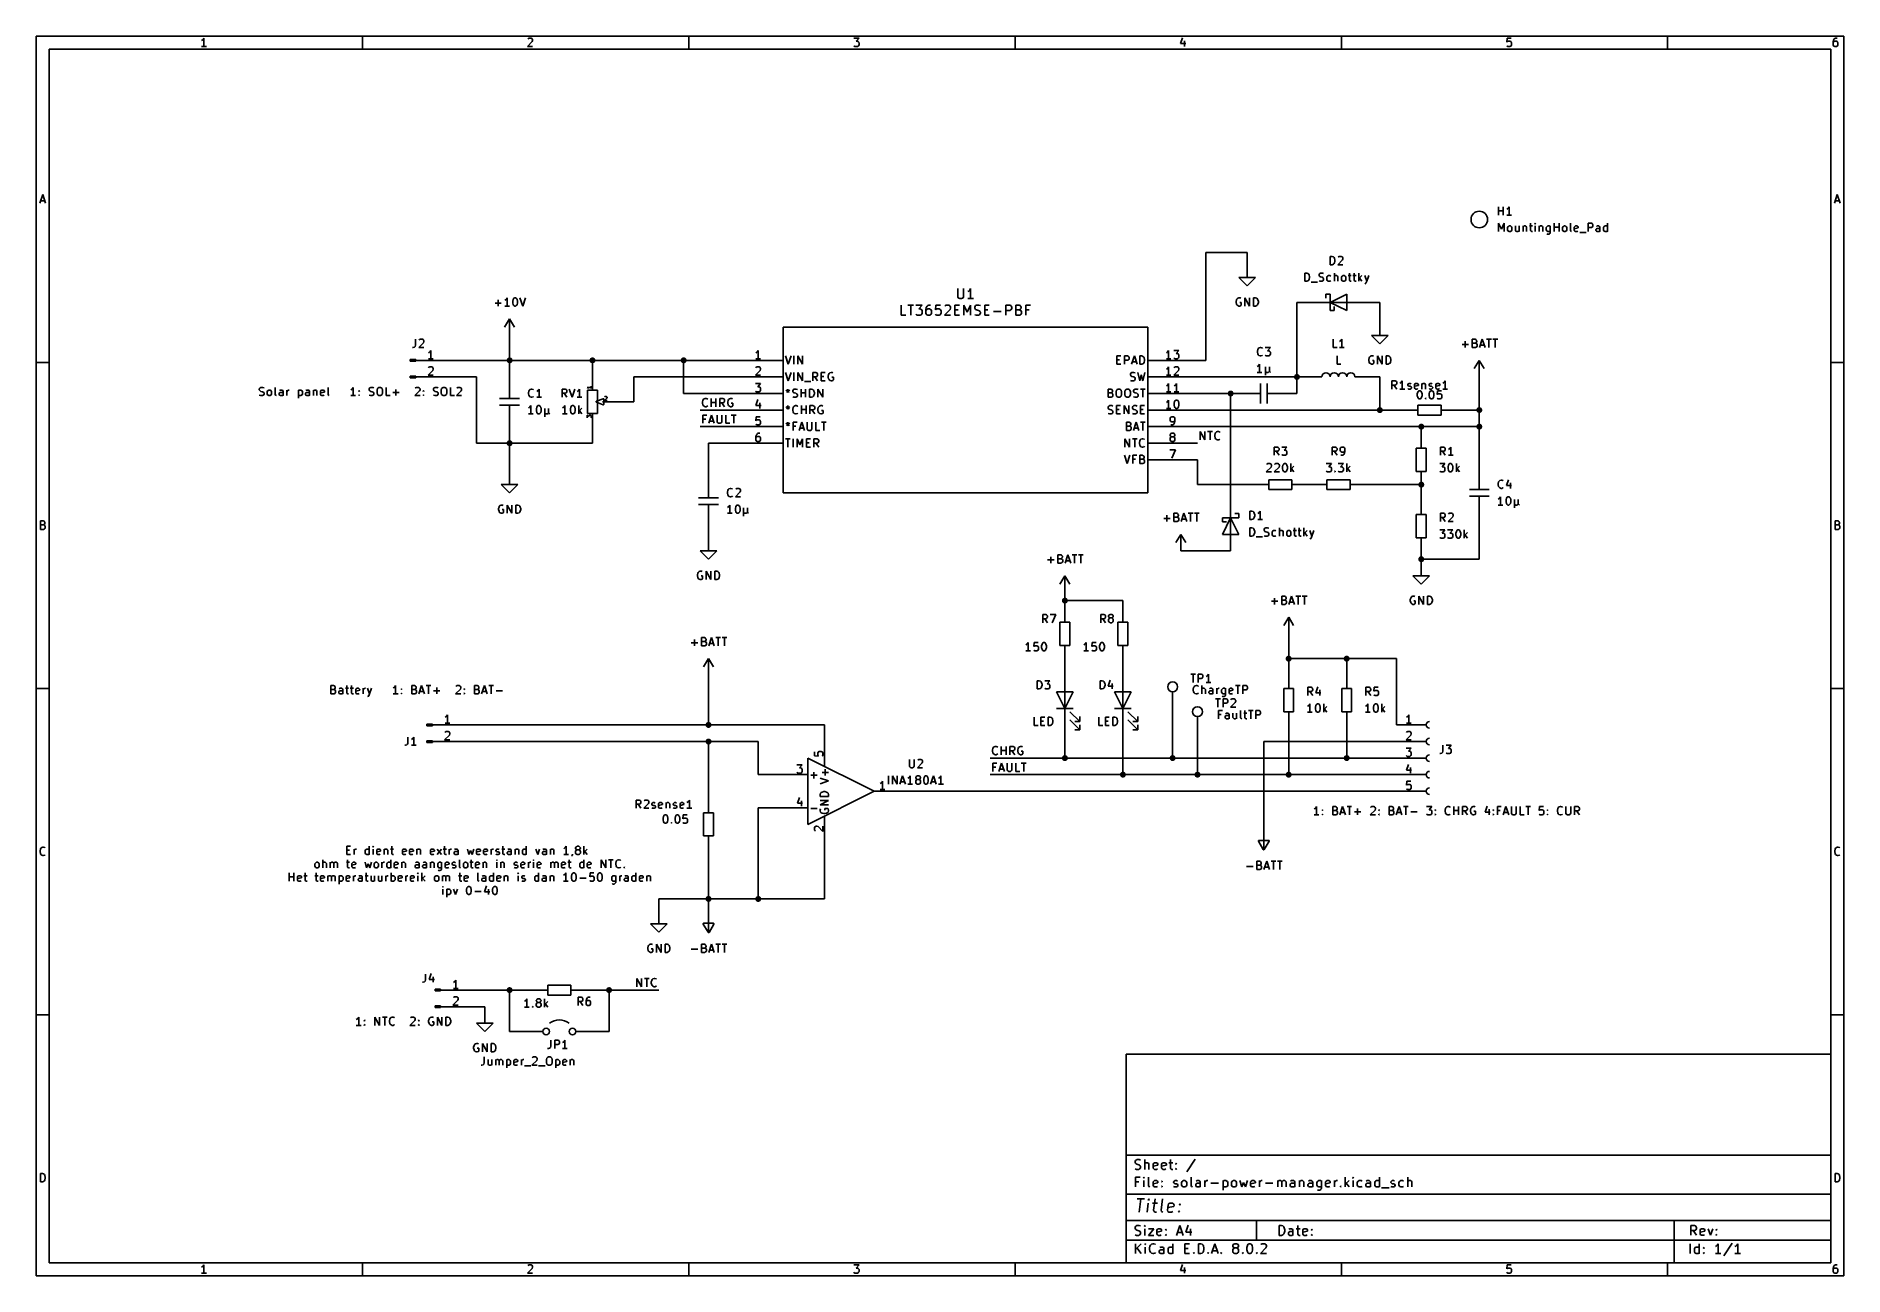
# Model space of a CAD drawing. Extents: x 0.4 to 11.3, y -7.9 to -0.4.
import ezdxf

# ---------------------------------------------------------------- set-up
doc = ezdxf.new("R2010")
doc.units = 0
doc.header["$MEASUREMENT"] = 0
for name, color, linetype in [('BLACK', 7, 'CONTINUOUS'), ('BLUE3', 171, 'CONTINUOUS'), ('CYAN2', 4, 'CONTINUOUS'), ('GREEN2', 3, 'CONTINUOUS'), ('LYELLOW', 51, 'CONTINUOUS'), ('RED2', 1, 'CONTINUOUS')]:
    doc.layers.add(name, color=color, linetype=linetype)

msp = doc.modelspace()

# ---------------------------------------------------------------- linework, layer by layer
at = {"layer": 'BLACK', "linetype": 'CONTINUOUS'}
for p, q in [((4.414, -2.601), (4.416, -2.592)), ((4.414, -2.608), (4.414, -2.601)), ((4.416, -2.618), (4.414, -2.608)), ((4.416, -2.592), (4.418, -2.587)), ((4.418, -2.587), (4.423, -2.582)), ((4.423, -2.582), (4.43, -2.58)), ((4.43, -2.58), (4.435, -2.58)), ((4.435, -2.58), (4.442, -2.582)), ((4.442, -2.582), (4.445, -2.585)), ((4.466, -2.63), (4.466, -2.58)), ((4.466, -2.604), (4.495, -2.604)), ((4.495, -2.63), (4.495, -2.58)), ((4.518, -2.63), (4.518, -2.58)), ((4.518, -2.58), (4.537, -2.58)), ((4.537, -2.606), (4.518, -2.606)), ((4.547, -2.63), (4.53, -2.606)), ((4.537, -2.58), (4.542, -2.582)), ((4.542, -2.604), (4.537, -2.606)), ((4.542, -2.582), (4.545, -2.585)), ((4.545, -2.601), (4.542, -2.604)), ((4.545, -2.585), (4.547, -2.589)), ((4.547, -2.596), (4.545, -2.601)), ((4.547, -2.589), (4.547, -2.596)), ((4.568, -2.592), (4.566, -2.601)), ((4.566, -2.601), (4.566, -2.608)), ((4.566, -2.608), (4.568, -2.618)), ((4.571, -2.587), (4.568, -2.592)), ((4.576, -2.582), (4.571, -2.587)), ((4.583, -2.58), (4.576, -2.582)), ((4.59, -2.58), (4.583, -2.58)), ((4.597, -2.608), (4.587, -2.608)), ((4.595, -2.582), (4.59, -2.58)), ((4.597, -2.625), (4.597, -2.608)), ((4.418, -2.623), (4.416, -2.618)), ((4.416, -2.73), (4.416, -2.68)), ((4.416, -2.68), (4.44, -2.68)), ((4.433, -2.704), (4.416, -2.704)), ((4.423, -2.627), (4.418, -2.623)), ((4.43, -2.63), (4.423, -2.627)), ((4.435, -2.63), (4.43, -2.63)), ((4.442, -2.627), (4.435, -2.63)), ((4.445, -2.625), (4.442, -2.627)), ((4.452, -2.73), (4.468, -2.68)), ((4.456, -2.716), (4.48, -2.716)), ((4.468, -2.68), (4.485, -2.73)), ((4.502, -2.68), (4.502, -2.72)), ((4.502, -2.72), (4.504, -2.725)), ((4.504, -2.725), (4.506, -2.727)), ((4.526, -2.727), (4.528, -2.725)), ((4.528, -2.725), (4.53, -2.72)), ((4.53, -2.72), (4.53, -2.68)), ((4.554, -2.73), (4.554, -2.68)), ((4.568, -2.618), (4.571, -2.623)), ((4.571, -2.623), (4.576, -2.627)), ((4.576, -2.627), (4.583, -2.63)), ((4.583, -2.63), (4.587, -2.63)), ((4.587, -2.63), (4.595, -2.627)), ((4.587, -2.68), (4.616, -2.68)), ((4.595, -2.627), (4.597, -2.625)), ((4.602, -2.73), (4.602, -2.68)), ((4.506, -2.727), (4.511, -2.73)), ((4.511, -2.73), (4.521, -2.73)), ((4.521, -2.73), (4.526, -2.727)), ((4.578, -2.73), (4.554, -2.73)), ((7.416, -2.83), (7.416, -2.78)), ((7.416, -2.78), (7.445, -2.83)), ((7.445, -2.83), (7.445, -2.78)), ((7.461, -2.78), (7.49, -2.78)), ((7.476, -2.83), (7.476, -2.78)), ((7.504, -2.801), (7.506, -2.792)), ((7.504, -2.808), (7.504, -2.801)), ((7.506, -2.818), (7.504, -2.808)), ((7.506, -2.792), (7.509, -2.787)), ((7.509, -2.823), (7.506, -2.818)), ((7.509, -2.787), (7.514, -2.782)), ((7.514, -2.827), (7.509, -2.823)), ((7.514, -2.782), (7.521, -2.78)), ((7.521, -2.83), (7.514, -2.827)), ((7.521, -2.78), (7.526, -2.78)), ((7.526, -2.83), (7.521, -2.83)), ((7.526, -2.78), (7.533, -2.782)), ((7.533, -2.827), (7.526, -2.83)), ((7.533, -2.782), (7.535, -2.785)), ((7.535, -2.825), (7.533, -2.827)), ((6.166, -4.692), (6.168, -4.687)), ((6.168, -4.687), (6.173, -4.682)), ((6.173, -4.682), (6.18, -4.68)), ((6.18, -4.68), (6.185, -4.68)), ((6.185, -4.68), (6.192, -4.682)), ((6.192, -4.682), (6.195, -4.685)), ((6.216, -4.73), (6.216, -4.68)), ((6.245, -4.73), (6.245, -4.68)), ((6.268, -4.73), (6.268, -4.68)), ((6.268, -4.68), (6.287, -4.68)), ((6.287, -4.68), (6.292, -4.682)), ((6.292, -4.682), (6.295, -4.685)), ((6.295, -4.685), (6.297, -4.689)), ((6.297, -4.689), (6.297, -4.696)), ((6.321, -4.687), (6.318, -4.692)), ((6.326, -4.682), (6.321, -4.687)), ((6.333, -4.68), (6.326, -4.682)), ((6.34, -4.68), (6.333, -4.68)), ((6.345, -4.682), (6.34, -4.68)), ((6.164, -4.701), (6.166, -4.692)), ((6.164, -4.708), (6.164, -4.701)), ((6.166, -4.718), (6.164, -4.708)), ((6.168, -4.723), (6.166, -4.718)), ((6.166, -4.83), (6.166, -4.78)), ((6.166, -4.78), (6.19, -4.78)), ((6.173, -4.727), (6.168, -4.723)), ((6.18, -4.73), (6.173, -4.727)), ((6.185, -4.73), (6.18, -4.73)), ((6.192, -4.727), (6.185, -4.73)), ((6.195, -4.725), (6.192, -4.727)), ((6.202, -4.83), (6.218, -4.78)), ((6.216, -4.704), (6.245, -4.704)), ((6.218, -4.78), (6.235, -4.83)), ((6.252, -4.78), (6.252, -4.82)), ((6.287, -4.706), (6.268, -4.706)), ((6.297, -4.73), (6.28, -4.706)), ((6.28, -4.82), (6.28, -4.78)), ((6.292, -4.704), (6.287, -4.706)), ((6.295, -4.701), (6.292, -4.704)), ((6.297, -4.696), (6.295, -4.701)), ((6.304, -4.83), (6.304, -4.78)), ((6.318, -4.692), (6.316, -4.701)), ((6.316, -4.701), (6.316, -4.708)), ((6.316, -4.708), (6.318, -4.718)), ((6.318, -4.718), (6.321, -4.723)), ((6.321, -4.723), (6.326, -4.727)), ((6.326, -4.727), (6.333, -4.73)), ((6.333, -4.73), (6.337, -4.73)), ((6.347, -4.708), (6.337, -4.708)), ((6.337, -4.73), (6.345, -4.727)), ((6.337, -4.78), (6.366, -4.78)), ((6.345, -4.727), (6.347, -4.725)), ((6.347, -4.725), (6.347, -4.708)), ((6.352, -4.83), (6.352, -4.78)), ((6.183, -4.804), (6.166, -4.804)), ((6.206, -4.816), (6.23, -4.816)), ((6.252, -4.82), (6.254, -4.825)), ((6.254, -4.825), (6.256, -4.827)), ((6.256, -4.827), (6.261, -4.83)), ((6.261, -4.83), (6.271, -4.83)), ((6.271, -4.83), (6.276, -4.827)), ((6.276, -4.827), (6.278, -4.825)), ((6.278, -4.825), (6.28, -4.82)), ((6.328, -4.83), (6.304, -4.83)), ((4.017, -6.13), (4.017, -6.08)), ((4.017, -6.08), (4.046, -6.13)), ((4.046, -6.13), (4.046, -6.08)), ((4.063, -6.08), (4.091, -6.08)), ((4.077, -6.13), (4.077, -6.08)), ((4.105, -6.101), (4.108, -6.092)), ((4.105, -6.108), (4.105, -6.101)), ((4.108, -6.092), (4.11, -6.087)), ((4.11, -6.087), (4.115, -6.082)), ((4.115, -6.082), (4.122, -6.08)), ((4.122, -6.08), (4.127, -6.08)), ((4.127, -6.08), (4.134, -6.082)), ((4.134, -6.082), (4.136, -6.085)), ((4.108, -6.118), (4.105, -6.108)), ((4.11, -6.123), (4.108, -6.118)), ((4.115, -6.127), (4.11, -6.123)), ((4.122, -6.13), (4.115, -6.127)), ((4.127, -6.13), (4.122, -6.13)), ((4.134, -6.127), (4.127, -6.13)), ((4.136, -6.125), (4.134, -6.127))]:
    msp.add_line(p, q, dxfattribs=at)
at = {"layer": 'BLUE3', "linetype": 'CONTINUOUS'}
for p, q in [((2.267, -5.332), (2.267, -5.282)), ((2.267, -5.282), (2.291, -5.282)), ((2.267, -5.306), (2.284, -5.306)), ((2.291, -5.332), (2.267, -5.332)), ((2.312, -5.332), (2.312, -5.299)), ((2.312, -5.308), (2.315, -5.304)), ((2.315, -5.304), (2.317, -5.301)), ((2.317, -5.301), (2.322, -5.299)), ((2.322, -5.299), (2.327, -5.299)), ((2.379, -5.308), (2.381, -5.304)), ((2.379, -5.323), (2.379, -5.308)), ((2.381, -5.327), (2.379, -5.323)), ((2.381, -5.304), (2.384, -5.301)), ((2.384, -5.33), (2.381, -5.327)), ((2.384, -5.301), (2.389, -5.299)), ((2.389, -5.332), (2.384, -5.33)), ((2.389, -5.299), (2.398, -5.299)), ((2.398, -5.332), (2.389, -5.332)), ((2.398, -5.299), (2.403, -5.301)), ((2.403, -5.33), (2.398, -5.332)), ((2.403, -5.332), (2.403, -5.282)), ((2.427, -5.282), (2.424, -5.285)), ((2.424, -5.285), (2.427, -5.287)), ((2.429, -5.285), (2.427, -5.282)), ((2.427, -5.282), (2.427, -5.287)), ((2.427, -5.287), (2.429, -5.285)), ((2.427, -5.332), (2.427, -5.299)), ((2.448, -5.306), (2.45, -5.301)), ((2.448, -5.325), (2.448, -5.306)), ((2.472, -5.311), (2.448, -5.316)), ((2.45, -5.33), (2.448, -5.325)), ((2.45, -5.301), (2.455, -5.299)), ((2.455, -5.332), (2.45, -5.33)), ((2.455, -5.299), (2.465, -5.299)), ((2.465, -5.332), (2.455, -5.332)), ((2.465, -5.299), (2.47, -5.301)), ((2.47, -5.33), (2.465, -5.332)), ((2.47, -5.301), (2.472, -5.306)), ((2.472, -5.306), (2.472, -5.311)), ((2.493, -5.299), (2.493, -5.332)), ((2.493, -5.304), (2.496, -5.301)), ((2.496, -5.301), (2.5, -5.299)), ((2.5, -5.299), (2.508, -5.299)), ((2.508, -5.299), (2.512, -5.301)), ((2.512, -5.301), (2.515, -5.306)), ((2.515, -5.306), (2.515, -5.332)), ((2.531, -5.299), (2.55, -5.299)), ((2.539, -5.282), (2.539, -5.325)), ((2.539, -5.325), (2.541, -5.33)), ((2.541, -5.33), (2.546, -5.332)), ((2.546, -5.332), (2.55, -5.332)), ((2.603, -5.306), (2.605, -5.301)), ((2.603, -5.325), (2.603, -5.306)), ((2.627, -5.311), (2.603, -5.316)), ((2.605, -5.33), (2.603, -5.325)), ((2.605, -5.301), (2.61, -5.299)), ((2.61, -5.332), (2.605, -5.33)), ((2.61, -5.299), (2.62, -5.299)), ((2.62, -5.332), (2.61, -5.332)), ((2.62, -5.299), (2.624, -5.301)), ((2.624, -5.33), (2.62, -5.332)), ((2.624, -5.301), (2.627, -5.306)), ((2.627, -5.306), (2.627, -5.311)), ((2.646, -5.306), (2.648, -5.301)), ((2.646, -5.325), (2.646, -5.306)), ((2.67, -5.311), (2.646, -5.316)), ((2.648, -5.33), (2.646, -5.325)), ((2.648, -5.301), (2.653, -5.299)), ((2.653, -5.332), (2.648, -5.33)), ((2.653, -5.299), (2.662, -5.299)), ((2.662, -5.332), (2.653, -5.332)), ((2.662, -5.299), (2.667, -5.301)), ((2.667, -5.33), (2.662, -5.332)), ((2.667, -5.301), (2.67, -5.306)), ((2.67, -5.306), (2.67, -5.311)), ((2.691, -5.299), (2.691, -5.332)), ((2.691, -5.304), (2.693, -5.301)), ((2.693, -5.301), (2.698, -5.299)), ((2.698, -5.299), (2.705, -5.299)), ((2.705, -5.299), (2.71, -5.301)), ((2.71, -5.301), (2.712, -5.306)), ((2.712, -5.306), (2.712, -5.332)), ((2.772, -5.306), (2.774, -5.301)), ((2.772, -5.325), (2.772, -5.306)), ((2.796, -5.311), (2.772, -5.316)), ((2.774, -5.33), (2.772, -5.325)), ((2.774, -5.301), (2.779, -5.299)), ((2.779, -5.332), (2.774, -5.33)), ((2.779, -5.299), (2.789, -5.299)), ((2.789, -5.332), (2.779, -5.332)), ((2.789, -5.299), (2.793, -5.301)), ((2.793, -5.33), (2.789, -5.332)), ((2.793, -5.301), (2.796, -5.306)), ((2.796, -5.306), (2.796, -5.311)), ((2.812, -5.332), (2.839, -5.299)), ((2.812, -5.299), (2.839, -5.332)), ((2.85, -5.299), (2.87, -5.299)), ((2.858, -5.282), (2.858, -5.325)), ((2.858, -5.325), (2.86, -5.33)), ((2.86, -5.33), (2.865, -5.332)), ((2.865, -5.332), (2.87, -5.332)), ((2.886, -5.332), (2.886, -5.299)), ((2.886, -5.308), (2.889, -5.304)), ((2.889, -5.304), (2.891, -5.301)), ((2.891, -5.301), (2.896, -5.299)), ((2.896, -5.299), (2.9, -5.299)), ((2.915, -5.32), (2.917, -5.316)), ((2.915, -5.325), (2.915, -5.32)), ((2.917, -5.33), (2.915, -5.325)), ((2.922, -5.299), (2.917, -5.301)), ((2.917, -5.316), (2.922, -5.313)), ((2.922, -5.332), (2.917, -5.33)), ((2.931, -5.299), (2.922, -5.299)), ((2.922, -5.313), (2.934, -5.313)), ((2.934, -5.332), (2.922, -5.332)), ((2.936, -5.301), (2.931, -5.299)), ((2.934, -5.313), (2.939, -5.311)), ((2.939, -5.33), (2.934, -5.332)), ((2.939, -5.306), (2.936, -5.301)), ((2.939, -5.332), (2.939, -5.306)), ((2.996, -5.299), (3.005, -5.332)), ((3.005, -5.332), (3.015, -5.308)), ((3.015, -5.308), (3.024, -5.332)), ((3.024, -5.332), (3.034, -5.299)), ((3.05, -5.306), (3.053, -5.301)), ((3.05, -5.325), (3.05, -5.306)), ((3.074, -5.311), (3.05, -5.316)), ((3.053, -5.33), (3.05, -5.325)), ((3.053, -5.301), (3.058, -5.299)), ((3.058, -5.332), (3.053, -5.33)), ((3.058, -5.299), (3.067, -5.299)), ((3.067, -5.332), (3.058, -5.332)), ((3.067, -5.299), (3.072, -5.301)), ((3.072, -5.33), (3.067, -5.332)), ((3.072, -5.301), (3.074, -5.306)), ((3.074, -5.306), (3.074, -5.311)), ((3.093, -5.306), (3.096, -5.301)), ((3.093, -5.325), (3.093, -5.306)), ((3.117, -5.311), (3.093, -5.316)), ((3.096, -5.33), (3.093, -5.325)), ((3.096, -5.301), (3.1, -5.299)), ((3.1, -5.332), (3.096, -5.33)), ((3.1, -5.299), (3.11, -5.299)), ((3.11, -5.332), (3.1, -5.332)), ((3.11, -5.299), (3.115, -5.301)), ((3.115, -5.33), (3.11, -5.332)), ((3.115, -5.301), (3.117, -5.306)), ((3.117, -5.306), (3.117, -5.311)), ((3.139, -5.332), (3.139, -5.299)), ((3.139, -5.308), (3.141, -5.304)), ((3.141, -5.304), (3.143, -5.301)), ((3.143, -5.301), (3.148, -5.299)), ((3.148, -5.299), (3.153, -5.299)), ((3.167, -5.306), (3.17, -5.301)), ((3.167, -5.308), (3.167, -5.306)), ((3.17, -5.313), (3.167, -5.308)), ((3.167, -5.33), (3.172, -5.332)), ((3.17, -5.301), (3.174, -5.299)), ((3.174, -5.316), (3.17, -5.313)), ((3.172, -5.332), (3.181, -5.332)), ((3.174, -5.299), (3.181, -5.299)), ((3.181, -5.316), (3.174, -5.316)), ((3.181, -5.299), (3.186, -5.301)), ((3.186, -5.318), (3.181, -5.316)), ((3.181, -5.332), (3.186, -5.33)), ((3.189, -5.323), (3.186, -5.318)), ((3.186, -5.33), (3.189, -5.325)), ((3.189, -5.325), (3.189, -5.323)), ((3.203, -5.299), (3.222, -5.299)), ((3.21, -5.282), (3.21, -5.325)), ((3.21, -5.325), (3.212, -5.33)), ((3.212, -5.33), (3.217, -5.332)), ((3.217, -5.332), (3.222, -5.332)), ((3.236, -5.32), (3.239, -5.316)), ((3.236, -5.325), (3.236, -5.32)), ((3.239, -5.33), (3.236, -5.325)), ((3.243, -5.299), (3.239, -5.301)), ((3.239, -5.316), (3.243, -5.313)), ((3.243, -5.332), (3.239, -5.33)), ((3.253, -5.299), (3.243, -5.299)), ((3.243, -5.313), (3.255, -5.313)), ((3.255, -5.332), (3.243, -5.332)), ((3.258, -5.301), (3.253, -5.299)), ((3.255, -5.313), (3.26, -5.311)), ((3.26, -5.33), (3.255, -5.332)), ((3.26, -5.306), (3.258, -5.301)), ((3.26, -5.332), (3.26, -5.306)), ((3.284, -5.299), (3.284, -5.332)), ((3.284, -5.304), (3.286, -5.301)), ((3.286, -5.301), (3.291, -5.299)), ((3.291, -5.299), (3.298, -5.299)), ((3.298, -5.299), (3.303, -5.301)), ((3.303, -5.301), (3.305, -5.306)), ((3.305, -5.306), (3.305, -5.332)), ((3.327, -5.308), (3.329, -5.304)), ((3.327, -5.323), (3.327, -5.308)), ((3.329, -5.327), (3.327, -5.323)), ((3.329, -5.304), (3.331, -5.301)), ((3.331, -5.33), (3.329, -5.327)), ((3.331, -5.301), (3.336, -5.299)), ((3.336, -5.332), (3.331, -5.33)), ((3.336, -5.299), (3.346, -5.299)), ((3.346, -5.332), (3.336, -5.332)), ((3.346, -5.299), (3.35, -5.301)), ((3.35, -5.33), (3.346, -5.332)), ((3.35, -5.332), (3.35, -5.282)), ((3.408, -5.299), (3.42, -5.332)), ((3.42, -5.332), (3.431, -5.299)), ((3.448, -5.32), (3.45, -5.316)), ((3.448, -5.325), (3.448, -5.32)), ((3.45, -5.33), (3.448, -5.325)), ((3.455, -5.299), (3.45, -5.301)), ((3.45, -5.316), (3.455, -5.313)), ((3.455, -5.332), (3.45, -5.33)), ((3.465, -5.299), (3.455, -5.299)), ((3.455, -5.313), (3.467, -5.313)), ((3.467, -5.332), (3.455, -5.332)), ((3.47, -5.301), (3.465, -5.299)), ((3.467, -5.313), (3.472, -5.311)), ((3.472, -5.33), (3.467, -5.332)), ((3.472, -5.306), (3.47, -5.301)), ((3.472, -5.332), (3.472, -5.306)), ((3.496, -5.299), (3.496, -5.332)), ((3.496, -5.304), (3.498, -5.301)), ((3.498, -5.301), (3.503, -5.299)), ((3.503, -5.299), (3.51, -5.299)), ((3.51, -5.299), (3.515, -5.301)), ((3.515, -5.301), (3.517, -5.306)), ((3.517, -5.306), (3.517, -5.332)), ((3.581, -5.294), (3.577, -5.297)), ((3.605, -5.332), (3.577, -5.332)), ((3.586, -5.289), (3.581, -5.294)), ((3.591, -5.282), (3.586, -5.289)), ((3.591, -5.332), (3.591, -5.282)), ((3.627, -5.337), (3.624, -5.339)), ((3.629, -5.332), (3.627, -5.337)), ((3.629, -5.33), (3.629, -5.332)), ((3.648, -5.292), (3.65, -5.287)), ((3.648, -5.294), (3.648, -5.292)), ((3.65, -5.299), (3.648, -5.294)), ((3.65, -5.308), (3.648, -5.313)), ((3.648, -5.313), (3.648, -5.323)), ((3.648, -5.323), (3.65, -5.327)), ((3.65, -5.287), (3.653, -5.285)), ((3.653, -5.301), (3.65, -5.299)), ((3.653, -5.306), (3.65, -5.308)), ((3.65, -5.327), (3.653, -5.33)), ((3.653, -5.285), (3.658, -5.282)), ((3.658, -5.304), (3.653, -5.301)), ((3.658, -5.304), (3.653, -5.306)), ((3.653, -5.33), (3.658, -5.332)), ((3.658, -5.282), (3.667, -5.282)), ((3.667, -5.304), (3.658, -5.304)), ((3.658, -5.332), (3.667, -5.332)), ((3.667, -5.282), (3.672, -5.285)), ((3.672, -5.301), (3.667, -5.304)), ((3.672, -5.306), (3.667, -5.304)), ((3.667, -5.332), (3.672, -5.33)), ((3.672, -5.285), (3.674, -5.287)), ((3.674, -5.299), (3.672, -5.301)), ((3.674, -5.308), (3.672, -5.306)), ((3.672, -5.33), (3.674, -5.327)), ((3.674, -5.287), (3.677, -5.292)), ((3.677, -5.294), (3.674, -5.299)), ((3.677, -5.313), (3.674, -5.308)), ((3.674, -5.327), (3.677, -5.323)), ((3.677, -5.292), (3.677, -5.294)), ((3.677, -5.323), (3.677, -5.313)), ((3.698, -5.332), (3.698, -5.282)), ((3.717, -5.299), (3.698, -5.318)), ((3.703, -5.313), (3.717, -5.332)), ((1.921, -5.493), (1.921, -5.443)), ((1.949, -5.493), (1.949, -5.443)), ((2.016, -5.443), (2.016, -5.486)), ((2.075, -5.389), (2.078, -5.384)), ((2.075, -5.403), (2.075, -5.389)), ((2.078, -5.408), (2.075, -5.403)), ((2.078, -5.384), (2.08, -5.382)), ((2.08, -5.41), (2.078, -5.408)), ((2.08, -5.382), (2.085, -5.379)), ((2.085, -5.413), (2.08, -5.41)), ((2.083, -5.443), (2.083, -5.486)), ((2.085, -5.379), (2.092, -5.379)), ((2.092, -5.413), (2.085, -5.413)), ((2.092, -5.379), (2.097, -5.382)), ((2.097, -5.41), (2.092, -5.413)), ((2.097, -5.382), (2.099, -5.384)), ((2.099, -5.408), (2.097, -5.41)), ((2.099, -5.384), (2.102, -5.389)), ((2.102, -5.403), (2.099, -5.408)), ((2.102, -5.389), (2.102, -5.403)), ((2.123, -5.413), (2.123, -5.363)), ((2.125, -5.382), (2.123, -5.384)), ((2.13, -5.379), (2.125, -5.382)), ((2.137, -5.379), (2.13, -5.379)), ((2.142, -5.382), (2.137, -5.379)), ((2.145, -5.387), (2.142, -5.382)), ((2.145, -5.413), (2.145, -5.387)), ((2.168, -5.413), (2.168, -5.379)), ((2.168, -5.384), (2.171, -5.382)), ((2.171, -5.382), (2.175, -5.379)), ((2.175, -5.379), (2.183, -5.379)), ((2.183, -5.379), (2.187, -5.382)), ((2.187, -5.382), (2.19, -5.387)), ((2.19, -5.387), (2.192, -5.382)), ((2.19, -5.387), (2.19, -5.413)), ((2.192, -5.382), (2.197, -5.379)), ((2.197, -5.379), (2.204, -5.379)), ((2.204, -5.379), (2.209, -5.382)), ((2.209, -5.382), (2.211, -5.387)), ((2.211, -5.387), (2.211, -5.413)), ((2.266, -5.379), (2.285, -5.379)), ((2.273, -5.363), (2.273, -5.406)), ((2.273, -5.406), (2.275, -5.41)), ((2.275, -5.41), (2.28, -5.413)), ((2.28, -5.413), (2.285, -5.413)), ((2.299, -5.387), (2.302, -5.382)), ((2.299, -5.406), (2.299, -5.387)), ((2.323, -5.391), (2.299, -5.396)), ((2.302, -5.41), (2.299, -5.406)), ((2.302, -5.382), (2.306, -5.379)), ((2.306, -5.413), (2.302, -5.41)), ((2.306, -5.379), (2.316, -5.379)), ((2.316, -5.413), (2.306, -5.413)), ((2.316, -5.379), (2.321, -5.382)), ((2.321, -5.41), (2.316, -5.413)), ((2.321, -5.382), (2.323, -5.387)), ((2.323, -5.387), (2.323, -5.391)), ((2.378, -5.379), (2.387, -5.413)), ((2.385, -5.443), (2.385, -5.486)), ((2.387, -5.413), (2.397, -5.389)), ((2.397, -5.389), (2.406, -5.413)), ((2.406, -5.413), (2.416, -5.379)), ((2.433, -5.389), (2.435, -5.384)), ((2.433, -5.403), (2.433, -5.389)), ((2.435, -5.408), (2.433, -5.403)), ((2.435, -5.384), (2.437, -5.382)), ((2.437, -5.41), (2.435, -5.408)), ((2.437, -5.382), (2.442, -5.379)), ((2.442, -5.413), (2.437, -5.41)), ((2.442, -5.379), (2.449, -5.379)), ((2.449, -5.413), (2.442, -5.413)), ((2.449, -5.379), (2.454, -5.382)), ((2.454, -5.41), (2.449, -5.413)), ((2.454, -5.382), (2.456, -5.384)), ((2.456, -5.408), (2.454, -5.41)), ((2.456, -5.384), (2.459, -5.389)), ((2.459, -5.403), (2.456, -5.408)), ((2.459, -5.389), (2.459, -5.403)), ((2.48, -5.413), (2.48, -5.379)), ((2.48, -5.389), (2.483, -5.384)), ((2.483, -5.384), (2.485, -5.382)), ((2.485, -5.382), (2.49, -5.379)), ((2.49, -5.379), (2.495, -5.379)), ((2.509, -5.389), (2.511, -5.384)), ((2.509, -5.403), (2.509, -5.389)), ((2.511, -5.408), (2.509, -5.403)), ((2.511, -5.384), (2.514, -5.382)), ((2.514, -5.41), (2.511, -5.408)), ((2.514, -5.382), (2.518, -5.379)), ((2.518, -5.413), (2.514, -5.41)), ((2.518, -5.379), (2.528, -5.379)), ((2.528, -5.413), (2.518, -5.413)), ((2.528, -5.379), (2.533, -5.382)), ((2.533, -5.41), (2.528, -5.413)), ((2.533, -5.413), (2.533, -5.363)), ((2.535, -5.493), (2.535, -5.443)), ((2.554, -5.387), (2.556, -5.382)), ((2.554, -5.406), (2.554, -5.387)), ((2.578, -5.391), (2.554, -5.396)), ((2.556, -5.41), (2.554, -5.406)), ((2.556, -5.382), (2.561, -5.379)), ((2.561, -5.413), (2.556, -5.41)), ((2.561, -5.379), (2.571, -5.379)), ((2.571, -5.413), (2.561, -5.413)), ((2.571, -5.379), (2.575, -5.382)), ((2.575, -5.41), (2.571, -5.413)), ((2.575, -5.382), (2.578, -5.387)), ((2.578, -5.387), (2.578, -5.391)), ((2.599, -5.379), (2.599, -5.413)), ((2.599, -5.384), (2.602, -5.382)), ((2.602, -5.382), (2.606, -5.379)), ((2.606, -5.379), (2.614, -5.379)), ((2.614, -5.379), (2.618, -5.382)), ((2.618, -5.382), (2.621, -5.387)), ((2.621, -5.387), (2.621, -5.413)), ((2.68, -5.401), (2.683, -5.396)), ((2.68, -5.406), (2.68, -5.401)), ((2.683, -5.41), (2.68, -5.406)), ((2.687, -5.379), (2.683, -5.382)), ((2.683, -5.396), (2.687, -5.394)), ((2.687, -5.413), (2.683, -5.41)), ((2.697, -5.379), (2.687, -5.379)), ((2.687, -5.394), (2.699, -5.394)), ((2.699, -5.413), (2.687, -5.413)), ((2.697, -5.443), (2.695, -5.446)), ((2.695, -5.446), (2.697, -5.448)), ((2.702, -5.382), (2.697, -5.379)), ((2.699, -5.446), (2.697, -5.443)), ((2.697, -5.443), (2.697, -5.448)), ((2.697, -5.448), (2.699, -5.446)), ((2.699, -5.394), (2.704, -5.391)), ((2.704, -5.41), (2.699, -5.413)), ((2.704, -5.387), (2.702, -5.382)), ((2.704, -5.413), (2.704, -5.387)), ((2.721, -5.493), (2.721, -5.443)), ((2.725, -5.401), (2.728, -5.396)), ((2.725, -5.406), (2.725, -5.401)), ((2.728, -5.41), (2.725, -5.406)), ((2.733, -5.379), (2.728, -5.382)), ((2.728, -5.396), (2.733, -5.394)), ((2.733, -5.413), (2.728, -5.41)), ((2.742, -5.379), (2.733, -5.379)), ((2.733, -5.394), (2.745, -5.394)), ((2.745, -5.413), (2.733, -5.413)), ((2.747, -5.382), (2.742, -5.379)), ((2.745, -5.394), (2.749, -5.391)), ((2.749, -5.41), (2.745, -5.413)), ((2.749, -5.387), (2.747, -5.382)), ((2.749, -5.413), (2.749, -5.387)), ((2.773, -5.379), (2.773, -5.413)), ((2.773, -5.384), (2.775, -5.382)), ((2.775, -5.382), (2.78, -5.379)), ((2.78, -5.379), (2.787, -5.379)), ((2.787, -5.379), (2.792, -5.382)), ((2.792, -5.382), (2.795, -5.387)), ((2.795, -5.387), (2.795, -5.413)), ((2.816, -5.389), (2.818, -5.384)), ((2.816, -5.403), (2.816, -5.389)), ((2.818, -5.408), (2.816, -5.403)), ((2.818, -5.384), (2.821, -5.382)), ((2.821, -5.41), (2.818, -5.408)), ((2.823, -5.429), (2.818, -5.427)), ((2.821, -5.382), (2.825, -5.379)), ((2.825, -5.413), (2.821, -5.41)), ((2.83, -5.429), (2.823, -5.429)), ((2.825, -5.379), (2.835, -5.379)), ((2.835, -5.413), (2.825, -5.413)), ((2.835, -5.427), (2.83, -5.429)), ((2.835, -5.379), (2.84, -5.382)), ((2.84, -5.41), (2.835, -5.413)), ((2.837, -5.425), (2.835, -5.427)), ((2.84, -5.42), (2.837, -5.425)), ((2.84, -5.379), (2.84, -5.42)), ((2.861, -5.387), (2.864, -5.382)), ((2.861, -5.406), (2.861, -5.387)), ((2.885, -5.391), (2.861, -5.396)), ((2.864, -5.41), (2.861, -5.406)), ((2.864, -5.382), (2.868, -5.379)), ((2.868, -5.413), (2.864, -5.41)), ((2.868, -5.379), (2.878, -5.379)), ((2.878, -5.413), (2.868, -5.413)), ((2.878, -5.379), (2.883, -5.382)), ((2.883, -5.41), (2.878, -5.413)), ((2.883, -5.382), (2.885, -5.387)), ((2.885, -5.387), (2.885, -5.391)), ((2.904, -5.387), (2.906, -5.382)), ((2.904, -5.389), (2.904, -5.387)), ((2.906, -5.394), (2.904, -5.389)), ((2.904, -5.41), (2.909, -5.413)), ((2.906, -5.382), (2.911, -5.379)), ((2.911, -5.396), (2.906, -5.394)), ((2.909, -5.413), (2.918, -5.413)), ((2.911, -5.379), (2.918, -5.379)), ((2.918, -5.396), (2.911, -5.396)), ((2.918, -5.379), (2.923, -5.382)), ((2.923, -5.398), (2.918, -5.396)), ((2.918, -5.413), (2.923, -5.41)), ((2.925, -5.403), (2.923, -5.398)), ((2.923, -5.41), (2.925, -5.406)), ((2.925, -5.406), (2.925, -5.403)), ((2.947, -5.406), (2.947, -5.363)), ((2.949, -5.41), (2.947, -5.406)), ((2.954, -5.413), (2.949, -5.41)), ((2.949, -5.443), (2.949, -5.486)), ((2.971, -5.389), (2.973, -5.384)), ((2.971, -5.403), (2.971, -5.389)), ((2.973, -5.408), (2.971, -5.403)), ((2.973, -5.384), (2.975, -5.382)), ((2.975, -5.41), (2.973, -5.408)), ((2.975, -5.382), (2.98, -5.379)), ((2.98, -5.413), (2.975, -5.41)), ((2.98, -5.379), (2.987, -5.379)), ((2.987, -5.413), (2.98, -5.413)), ((2.987, -5.379), (2.992, -5.382)), ((2.992, -5.41), (2.987, -5.413)), ((2.992, -5.382), (2.995, -5.384)), ((2.995, -5.408), (2.992, -5.41)), ((2.995, -5.384), (2.997, -5.389)), ((2.997, -5.403), (2.995, -5.408)), ((2.997, -5.389), (2.997, -5.403)), ((3.011, -5.379), (3.03, -5.379)), ((3.018, -5.363), (3.018, -5.406)), ((3.018, -5.406), (3.021, -5.41)), ((3.021, -5.41), (3.025, -5.413)), ((3.025, -5.413), (3.03, -5.413)), ((3.045, -5.387), (3.047, -5.382)), ((3.045, -5.406), (3.045, -5.387)), ((3.068, -5.391), (3.045, -5.396)), ((3.047, -5.41), (3.045, -5.406)), ((3.047, -5.382), (3.052, -5.379)), ((3.052, -5.413), (3.047, -5.41)), ((3.052, -5.379), (3.061, -5.379)), ((3.061, -5.413), (3.052, -5.413)), ((3.059, -5.486), (3.059, -5.443)), ((3.061, -5.379), (3.066, -5.382)), ((3.066, -5.41), (3.061, -5.413)), ((3.066, -5.382), (3.068, -5.387)), ((3.068, -5.387), (3.068, -5.391)), ((3.09, -5.379), (3.09, -5.413)), ((3.09, -5.384), (3.092, -5.382)), ((3.092, -5.382), (3.097, -5.379)), ((3.097, -5.379), (3.104, -5.379)), ((3.104, -5.379), (3.109, -5.382)), ((3.109, -5.382), (3.111, -5.387)), ((3.111, -5.387), (3.111, -5.413)), ((3.152, -5.493), (3.152, -5.443)), ((3.173, -5.363), (3.171, -5.365)), ((3.171, -5.365), (3.173, -5.367)), ((3.175, -5.365), (3.173, -5.363)), ((3.173, -5.363), (3.173, -5.367)), ((3.173, -5.367), (3.175, -5.365)), ((3.173, -5.413), (3.173, -5.379)), ((3.197, -5.379), (3.197, -5.413)), ((3.197, -5.384), (3.199, -5.382)), ((3.199, -5.382), (3.204, -5.379)), ((3.204, -5.379), (3.211, -5.379)), ((3.211, -5.379), (3.216, -5.382)), ((3.216, -5.382), (3.218, -5.387)), ((3.218, -5.387), (3.218, -5.413)), ((3.278, -5.387), (3.28, -5.382)), ((3.278, -5.389), (3.278, -5.387)), ((3.28, -5.394), (3.278, -5.389)), ((3.278, -5.41), (3.283, -5.413)), ((3.28, -5.382), (3.285, -5.379)), ((3.285, -5.396), (3.28, -5.394)), ((3.283, -5.413), (3.292, -5.413)), ((3.285, -5.379), (3.292, -5.379)), ((3.292, -5.396), (3.285, -5.396)), ((3.292, -5.379), (3.297, -5.382)), ((3.297, -5.398), (3.292, -5.396)), ((3.292, -5.413), (3.297, -5.41)), ((3.299, -5.403), (3.297, -5.398)), ((3.297, -5.41), (3.299, -5.406)), ((3.299, -5.406), (3.299, -5.403)), ((3.302, -5.443), (3.299, -5.446)), ((3.299, -5.446), (3.302, -5.448)), ((3.304, -5.446), (3.302, -5.443)), ((3.302, -5.443), (3.302, -5.448)), ((3.302, -5.448), (3.304, -5.446)), ((3.318, -5.387), (3.321, -5.382)), ((3.318, -5.406), (3.318, -5.387)), ((3.342, -5.391), (3.318, -5.396)), ((3.321, -5.41), (3.318, -5.406)), ((3.321, -5.382), (3.325, -5.379)), ((3.325, -5.413), (3.321, -5.41)), ((3.325, -5.379), (3.335, -5.379)), ((3.335, -5.413), (3.325, -5.413)), ((3.335, -5.379), (3.34, -5.382)), ((3.34, -5.41), (3.335, -5.413)), ((3.34, -5.382), (3.342, -5.387)), ((3.342, -5.387), (3.342, -5.391)), ((3.364, -5.413), (3.364, -5.379)), ((3.364, -5.389), (3.366, -5.384)), ((3.366, -5.384), (3.368, -5.382)), ((3.368, -5.382), (3.373, -5.379)), ((3.373, -5.379), (3.378, -5.379)), ((3.395, -5.363), (3.392, -5.365)), ((3.392, -5.365), (3.395, -5.367)), ((3.397, -5.365), (3.395, -5.363)), ((3.395, -5.363), (3.395, -5.367)), ((3.395, -5.367), (3.397, -5.365)), ((3.395, -5.413), (3.395, -5.379)), ((3.416, -5.387), (3.418, -5.382)), ((3.416, -5.406), (3.416, -5.387)), ((3.44, -5.391), (3.416, -5.396)), ((3.418, -5.41), (3.416, -5.406)), ((3.418, -5.382), (3.423, -5.379)), ((3.423, -5.413), (3.418, -5.41)), ((3.423, -5.379), (3.433, -5.379)), ((3.433, -5.413), (3.423, -5.413)), ((3.425, -5.493), (3.425, -5.443)), ((3.433, -5.379), (3.437, -5.382)), ((3.437, -5.41), (3.433, -5.413)), ((3.437, -5.382), (3.44, -5.387)), ((3.44, -5.387), (3.44, -5.391)), ((3.499, -5.413), (3.499, -5.379)), ((3.499, -5.384), (3.502, -5.382)), ((3.502, -5.382), (3.506, -5.379)), ((3.506, -5.379), (3.514, -5.379)), ((3.514, -5.379), (3.518, -5.382)), ((3.518, -5.382), (3.521, -5.387)), ((3.521, -5.387), (3.523, -5.382)), ((3.521, -5.387), (3.521, -5.413)), ((3.523, -5.382), (3.528, -5.379)), ((3.528, -5.379), (3.535, -5.379)), ((3.535, -5.379), (3.54, -5.382)), ((3.54, -5.382), (3.542, -5.387)), ((3.542, -5.387), (3.542, -5.413)), ((3.564, -5.387), (3.566, -5.382)), ((3.564, -5.406), (3.564, -5.387)), ((3.587, -5.391), (3.564, -5.396)), ((3.566, -5.41), (3.564, -5.406)), ((3.566, -5.382), (3.571, -5.379)), ((3.571, -5.413), (3.566, -5.41)), ((3.571, -5.379), (3.58, -5.379)), ((3.58, -5.413), (3.571, -5.413)), ((3.58, -5.379), (3.585, -5.382)), ((3.585, -5.41), (3.58, -5.413)), ((3.585, -5.45), (3.58, -5.455)), ((3.585, -5.382), (3.587, -5.387)), ((3.59, -5.443), (3.585, -5.45)), ((3.587, -5.387), (3.587, -5.391)), ((3.59, -5.493), (3.59, -5.443)), ((3.602, -5.379), (3.621, -5.379)), ((3.609, -5.363), (3.609, -5.406)), ((3.609, -5.406), (3.611, -5.41)), ((3.611, -5.41), (3.616, -5.413)), ((3.616, -5.413), (3.621, -5.413)), ((3.623, -5.462), (3.625, -5.453)), ((3.625, -5.453), (3.628, -5.448)), ((3.628, -5.448), (3.63, -5.446)), ((3.63, -5.446), (3.635, -5.443)), ((3.635, -5.443), (3.64, -5.443)), ((3.64, -5.443), (3.645, -5.446)), ((3.645, -5.446), (3.647, -5.448)), ((3.647, -5.448), (3.649, -5.453)), ((3.649, -5.453), (3.652, -5.462)), ((3.673, -5.389), (3.675, -5.384)), ((3.673, -5.403), (3.673, -5.389)), ((3.675, -5.408), (3.673, -5.403)), ((3.675, -5.384), (3.678, -5.382)), ((3.678, -5.41), (3.675, -5.408)), ((3.678, -5.382), (3.683, -5.379)), ((3.683, -5.413), (3.678, -5.41)), ((3.683, -5.379), (3.692, -5.379)), ((3.692, -5.413), (3.683, -5.413)), ((3.692, -5.379), (3.697, -5.382)), ((3.697, -5.41), (3.692, -5.413)), ((3.697, -5.413), (3.697, -5.363)), ((3.718, -5.387), (3.721, -5.382)), ((3.718, -5.406), (3.718, -5.387)), ((3.742, -5.391), (3.718, -5.396)), ((3.721, -5.41), (3.718, -5.406)), ((3.721, -5.382), (3.725, -5.379)), ((3.725, -5.413), (3.721, -5.41)), ((3.725, -5.379), (3.735, -5.379)), ((3.735, -5.413), (3.725, -5.413)), ((3.735, -5.443), (3.733, -5.467)), ((3.735, -5.379), (3.74, -5.382)), ((3.74, -5.41), (3.735, -5.413)), ((3.759, -5.443), (3.735, -5.443)), ((3.74, -5.382), (3.742, -5.387)), ((3.742, -5.387), (3.742, -5.391)), ((3.78, -5.462), (3.783, -5.453)), ((3.783, -5.453), (3.785, -5.448)), ((3.785, -5.448), (3.787, -5.446)), ((3.787, -5.446), (3.792, -5.443)), ((3.792, -5.443), (3.797, -5.443)), ((3.797, -5.443), (3.802, -5.446)), ((3.802, -5.413), (3.802, -5.363)), ((3.802, -5.363), (3.83, -5.413)), ((3.802, -5.446), (3.804, -5.448)), ((3.804, -5.448), (3.806, -5.453)), ((3.806, -5.453), (3.809, -5.462)), ((3.83, -5.413), (3.83, -5.363)), ((3.847, -5.363), (3.875, -5.363)), ((3.861, -5.413), (3.861, -5.363)), ((3.89, -5.384), (3.892, -5.375)), ((3.89, -5.391), (3.89, -5.384)), ((3.892, -5.401), (3.89, -5.391)), ((3.892, -5.375), (3.895, -5.37)), ((3.895, -5.406), (3.892, -5.401)), ((3.895, -5.37), (3.899, -5.365)), ((3.899, -5.41), (3.895, -5.406)), ((3.899, -5.365), (3.906, -5.363)), ((3.906, -5.413), (3.899, -5.41)), ((3.906, -5.363), (3.911, -5.363)), ((3.911, -5.413), (3.906, -5.413)), ((3.911, -5.363), (3.918, -5.365)), ((3.918, -5.41), (3.911, -5.413)), ((3.918, -5.365), (3.921, -5.367)), ((3.921, -5.408), (3.918, -5.41)), ((3.94, -5.41), (3.942, -5.408)), ((3.942, -5.413), (3.94, -5.41)), ((3.942, -5.408), (3.945, -5.41)), ((3.942, -5.408), (3.942, -5.413)), ((3.945, -5.41), (3.942, -5.413)), ((4.011, -5.493), (4.011, -5.443)), ((1.921, -5.467), (1.949, -5.467)), ((1.971, -5.467), (1.973, -5.462)), ((1.971, -5.486), (1.971, -5.467)), ((1.995, -5.472), (1.971, -5.477)), ((1.973, -5.491), (1.971, -5.486)), ((1.973, -5.462), (1.978, -5.46)), ((1.978, -5.493), (1.973, -5.491)), ((1.978, -5.46), (1.987, -5.46)), ((1.987, -5.493), (1.978, -5.493)), ((1.987, -5.46), (1.992, -5.462)), ((1.992, -5.491), (1.987, -5.493)), ((1.992, -5.462), (1.995, -5.467)), ((1.995, -5.467), (1.995, -5.472)), ((2.009, -5.46), (2.028, -5.46)), ((2.016, -5.486), (2.018, -5.491)), ((2.018, -5.491), (2.023, -5.493)), ((2.023, -5.493), (2.028, -5.493)), ((2.075, -5.46), (2.095, -5.46)), ((2.083, -5.486), (2.085, -5.491)), ((2.085, -5.491), (2.09, -5.493)), ((2.09, -5.493), (2.095, -5.493)), ((2.109, -5.467), (2.111, -5.462)), ((2.109, -5.486), (2.109, -5.467)), ((2.133, -5.472), (2.109, -5.477)), ((2.111, -5.491), (2.109, -5.486)), ((2.111, -5.462), (2.116, -5.46)), ((2.116, -5.493), (2.111, -5.491)), ((2.116, -5.46), (2.125, -5.46)), ((2.125, -5.493), (2.116, -5.493)), ((2.125, -5.46), (2.13, -5.462)), ((2.13, -5.491), (2.125, -5.493)), ((2.13, -5.462), (2.133, -5.467)), ((2.133, -5.467), (2.133, -5.472)), ((2.154, -5.493), (2.154, -5.46)), ((2.154, -5.465), (2.156, -5.462)), ((2.156, -5.462), (2.161, -5.46)), ((2.161, -5.46), (2.168, -5.46)), ((2.168, -5.46), (2.173, -5.462)), ((2.173, -5.462), (2.175, -5.467)), ((2.175, -5.467), (2.178, -5.462)), ((2.175, -5.467), (2.175, -5.493)), ((2.178, -5.462), (2.183, -5.46)), ((2.183, -5.46), (2.19, -5.46)), ((2.19, -5.46), (2.195, -5.462)), ((2.195, -5.462), (2.197, -5.467)), ((2.197, -5.467), (2.197, -5.493)), ((2.221, -5.46), (2.221, -5.51)), ((2.221, -5.462), (2.225, -5.46)), ((2.225, -5.493), (2.221, -5.491)), ((2.225, -5.46), (2.235, -5.46)), ((2.235, -5.493), (2.225, -5.493)), ((2.235, -5.46), (2.24, -5.462)), ((2.24, -5.491), (2.235, -5.493)), ((2.24, -5.462), (2.242, -5.465)), ((2.242, -5.488), (2.24, -5.491)), ((2.242, -5.465), (2.245, -5.469)), ((2.245, -5.484), (2.242, -5.488)), ((2.245, -5.469), (2.245, -5.484)), ((2.264, -5.467), (2.266, -5.462)), ((2.264, -5.486), (2.264, -5.467)), ((2.287, -5.472), (2.264, -5.477)), ((2.266, -5.491), (2.264, -5.486)), ((2.266, -5.462), (2.271, -5.46)), ((2.271, -5.493), (2.266, -5.491)), ((2.271, -5.46), (2.28, -5.46)), ((2.28, -5.493), (2.271, -5.493)), ((2.28, -5.46), (2.285, -5.462)), ((2.285, -5.491), (2.28, -5.493)), ((2.285, -5.462), (2.287, -5.467)), ((2.287, -5.467), (2.287, -5.472)), ((2.309, -5.493), (2.309, -5.46)), ((2.309, -5.469), (2.311, -5.465)), ((2.311, -5.465), (2.314, -5.462)), ((2.314, -5.462), (2.318, -5.46)), ((2.318, -5.46), (2.323, -5.46)), ((2.337, -5.481), (2.34, -5.477)), ((2.337, -5.486), (2.337, -5.481)), ((2.34, -5.491), (2.337, -5.486)), ((2.345, -5.46), (2.34, -5.462)), ((2.34, -5.477), (2.345, -5.474)), ((2.345, -5.493), (2.34, -5.491)), ((2.354, -5.46), (2.345, -5.46)), ((2.345, -5.474), (2.356, -5.474)), ((2.356, -5.493), (2.345, -5.493)), ((2.359, -5.462), (2.354, -5.46)), ((2.356, -5.474), (2.361, -5.472)), ((2.361, -5.491), (2.356, -5.493)), ((2.361, -5.467), (2.359, -5.462)), ((2.361, -5.493), (2.361, -5.467)), ((2.378, -5.46), (2.397, -5.46)), ((2.385, -5.486), (2.387, -5.491)), ((2.387, -5.491), (2.392, -5.493)), ((2.392, -5.493), (2.397, -5.493)), ((2.414, -5.46), (2.414, -5.486)), ((2.414, -5.486), (2.416, -5.491)), ((2.416, -5.491), (2.421, -5.493)), ((2.421, -5.493), (2.428, -5.493)), ((2.428, -5.493), (2.433, -5.491)), ((2.433, -5.491), (2.435, -5.488)), ((2.435, -5.46), (2.435, -5.493)), ((2.459, -5.46), (2.459, -5.486)), ((2.459, -5.486), (2.461, -5.491)), ((2.461, -5.491), (2.466, -5.493)), ((2.466, -5.493), (2.473, -5.493)), ((2.473, -5.493), (2.478, -5.491)), ((2.478, -5.491), (2.48, -5.488)), ((2.48, -5.46), (2.48, -5.493)), ((2.504, -5.493), (2.504, -5.46)), ((2.504, -5.469), (2.506, -5.465)), ((2.506, -5.465), (2.509, -5.462)), ((2.509, -5.462), (2.514, -5.46)), ((2.514, -5.46), (2.518, -5.46)), ((2.535, -5.462), (2.54, -5.46)), ((2.54, -5.493), (2.535, -5.491)), ((2.54, -5.46), (2.549, -5.46)), ((2.549, -5.493), (2.54, -5.493)), ((2.549, -5.46), (2.554, -5.462)), ((2.554, -5.491), (2.549, -5.493)), ((2.554, -5.462), (2.556, -5.465)), ((2.556, -5.488), (2.554, -5.491)), ((2.556, -5.465), (2.559, -5.469)), ((2.559, -5.484), (2.556, -5.488)), ((2.559, -5.469), (2.559, -5.484)), ((2.578, -5.467), (2.58, -5.462)), ((2.578, -5.486), (2.578, -5.467)), ((2.602, -5.472), (2.578, -5.477)), ((2.58, -5.491), (2.578, -5.486)), ((2.58, -5.462), (2.585, -5.46)), ((2.585, -5.493), (2.58, -5.491)), ((2.585, -5.46), (2.595, -5.46)), ((2.595, -5.493), (2.585, -5.493)), ((2.595, -5.46), (2.599, -5.462)), ((2.599, -5.491), (2.595, -5.493)), ((2.599, -5.462), (2.602, -5.467)), ((2.602, -5.467), (2.602, -5.472)), ((2.623, -5.493), (2.623, -5.46)), ((2.623, -5.469), (2.625, -5.465)), ((2.625, -5.465), (2.628, -5.462)), ((2.628, -5.462), (2.633, -5.46)), ((2.633, -5.46), (2.637, -5.46)), ((2.652, -5.467), (2.654, -5.462)), ((2.652, -5.486), (2.652, -5.467)), ((2.675, -5.472), (2.652, -5.477)), ((2.654, -5.491), (2.652, -5.486)), ((2.654, -5.462), (2.659, -5.46)), ((2.659, -5.493), (2.654, -5.491)), ((2.659, -5.46), (2.668, -5.46)), ((2.668, -5.493), (2.659, -5.493)), ((2.668, -5.46), (2.673, -5.462)), ((2.673, -5.491), (2.668, -5.493)), ((2.673, -5.462), (2.675, -5.467)), ((2.675, -5.467), (2.675, -5.472)), ((2.697, -5.493), (2.697, -5.46)), ((2.74, -5.46), (2.721, -5.479)), ((2.725, -5.474), (2.74, -5.493)), ((2.797, -5.469), (2.799, -5.465)), ((2.797, -5.484), (2.797, -5.469)), ((2.799, -5.488), (2.797, -5.484)), ((2.799, -5.465), (2.802, -5.462)), ((2.802, -5.491), (2.799, -5.488)), ((2.802, -5.462), (2.806, -5.46)), ((2.806, -5.493), (2.802, -5.491)), ((2.806, -5.46), (2.814, -5.46)), ((2.814, -5.493), (2.806, -5.493)), ((2.814, -5.46), (2.818, -5.462)), ((2.818, -5.491), (2.814, -5.493)), ((2.818, -5.462), (2.821, -5.465)), ((2.821, -5.488), (2.818, -5.491)), ((2.821, -5.465), (2.823, -5.469)), ((2.823, -5.484), (2.821, -5.488)), ((2.823, -5.469), (2.823, -5.484)), ((2.845, -5.493), (2.845, -5.46)), ((2.845, -5.465), (2.847, -5.462)), ((2.847, -5.524), (2.845, -5.526)), ((2.845, -5.526), (2.847, -5.528)), ((2.847, -5.462), (2.852, -5.46)), ((2.849, -5.526), (2.847, -5.524)), ((2.847, -5.524), (2.847, -5.528)), ((2.847, -5.528), (2.849, -5.526)), ((2.847, -5.574), (2.847, -5.54)), ((2.852, -5.46), (2.859, -5.46)), ((2.859, -5.46), (2.864, -5.462)), ((2.864, -5.462), (2.866, -5.467)), ((2.866, -5.467), (2.868, -5.462)), ((2.866, -5.467), (2.866, -5.493)), ((2.868, -5.462), (2.873, -5.46)), ((2.871, -5.54), (2.871, -5.59)), ((2.871, -5.543), (2.875, -5.54)), ((2.873, -5.46), (2.88, -5.46)), ((2.875, -5.54), (2.885, -5.54)), ((2.88, -5.46), (2.885, -5.462)), ((2.885, -5.462), (2.887, -5.467)), ((2.885, -5.54), (2.89, -5.543)), ((2.887, -5.467), (2.887, -5.493)), ((2.89, -5.543), (2.892, -5.545)), ((2.892, -5.545), (2.895, -5.55)), ((2.895, -5.55), (2.895, -5.564)), ((2.911, -5.54), (2.923, -5.574)), ((2.923, -5.574), (2.935, -5.54)), ((2.942, -5.46), (2.961, -5.46)), ((2.949, -5.486), (2.952, -5.491)), ((2.952, -5.491), (2.956, -5.493)), ((2.956, -5.493), (2.961, -5.493)), ((2.975, -5.467), (2.978, -5.462)), ((2.975, -5.486), (2.975, -5.467)), ((2.999, -5.472), (2.975, -5.477)), ((2.978, -5.491), (2.975, -5.486)), ((2.978, -5.462), (2.983, -5.46)), ((2.983, -5.493), (2.978, -5.491)), ((2.983, -5.46), (2.992, -5.46)), ((2.992, -5.493), (2.983, -5.493)), ((2.99, -5.543), (2.992, -5.533)), ((2.99, -5.555), (2.99, -5.543)), ((2.992, -5.564), (2.99, -5.555)), ((2.992, -5.46), (2.997, -5.462)), ((2.997, -5.491), (2.992, -5.493)), ((2.992, -5.533), (2.995, -5.528)), ((2.995, -5.528), (2.997, -5.526)), ((2.997, -5.462), (2.999, -5.467)), ((2.997, -5.526), (3.002, -5.524)), ((2.999, -5.467), (2.999, -5.472)), ((3.002, -5.524), (3.006, -5.524)), ((3.006, -5.524), (3.011, -5.526)), ((3.011, -5.526), (3.014, -5.528)), ((3.014, -5.528), (3.016, -5.533)), ((3.016, -5.533), (3.018, -5.543)), ((3.018, -5.555), (3.016, -5.564)), ((3.018, -5.543), (3.018, -5.555)), ((3.04, -5.555), (3.078, -5.555)), ((3.061, -5.491), (3.059, -5.486)), ((3.066, -5.493), (3.061, -5.491)), ((3.083, -5.481), (3.085, -5.477)), ((3.083, -5.486), (3.083, -5.481)), ((3.085, -5.491), (3.083, -5.486)), ((3.09, -5.46), (3.085, -5.462)), ((3.085, -5.477), (3.09, -5.474)), ((3.09, -5.493), (3.085, -5.491)), ((3.099, -5.46), (3.09, -5.46)), ((3.09, -5.474), (3.102, -5.474)), ((3.102, -5.493), (3.09, -5.493)), ((3.104, -5.462), (3.099, -5.46)), ((3.111, -5.521), (3.099, -5.557)), ((3.099, -5.557), (3.13, -5.557)), ((3.102, -5.474), (3.106, -5.472)), ((3.106, -5.491), (3.102, -5.493)), ((3.106, -5.467), (3.104, -5.462)), ((3.106, -5.493), (3.106, -5.467)), ((3.123, -5.54), (3.123, -5.574)), ((3.128, -5.469), (3.13, -5.465)), ((3.128, -5.484), (3.128, -5.469)), ((3.13, -5.488), (3.128, -5.484)), ((3.13, -5.465), (3.133, -5.462)), ((3.133, -5.491), (3.13, -5.488)), ((3.133, -5.462), (3.137, -5.46)), ((3.137, -5.493), (3.133, -5.491)), ((3.137, -5.46), (3.147, -5.46)), ((3.147, -5.493), (3.137, -5.493)), ((3.147, -5.46), (3.152, -5.462)), ((3.152, -5.491), (3.147, -5.493)), ((3.147, -5.543), (3.149, -5.533)), ((3.147, -5.555), (3.147, -5.543)), ((3.149, -5.564), (3.147, -5.555)), ((3.149, -5.533), (3.152, -5.528)), ((3.152, -5.528), (3.154, -5.526)), ((3.154, -5.526), (3.159, -5.524)), ((3.159, -5.524), (3.164, -5.524)), ((3.164, -5.524), (3.168, -5.526)), ((3.168, -5.526), (3.171, -5.528)), ((3.171, -5.528), (3.173, -5.533)), ((3.173, -5.467), (3.175, -5.462)), ((3.173, -5.486), (3.173, -5.467)), ((3.197, -5.472), (3.173, -5.477)), ((3.175, -5.491), (3.173, -5.486)), ((3.173, -5.533), (3.175, -5.543)), ((3.175, -5.555), (3.173, -5.564)), ((3.175, -5.462), (3.18, -5.46)), ((3.18, -5.493), (3.175, -5.491)), ((3.175, -5.543), (3.175, -5.555)), ((3.18, -5.46), (3.19, -5.46)), ((3.19, -5.493), (3.18, -5.493)), ((3.19, -5.46), (3.195, -5.462)), ((3.195, -5.491), (3.19, -5.493)), ((3.195, -5.462), (3.197, -5.467)), ((3.197, -5.467), (3.197, -5.472)), ((3.218, -5.46), (3.218, -5.493)), ((3.218, -5.465), (3.221, -5.462)), ((3.221, -5.462), (3.225, -5.46)), ((3.225, -5.46), (3.233, -5.46)), ((3.233, -5.46), (3.237, -5.462)), ((3.237, -5.462), (3.24, -5.467)), ((3.24, -5.467), (3.24, -5.493)), ((3.302, -5.493), (3.302, -5.46)), ((3.323, -5.467), (3.325, -5.462)), ((3.323, -5.469), (3.323, -5.467)), ((3.325, -5.474), (3.323, -5.469)), ((3.323, -5.491), (3.328, -5.493)), ((3.325, -5.462), (3.33, -5.46)), ((3.33, -5.477), (3.325, -5.474)), ((3.328, -5.493), (3.337, -5.493)), ((3.33, -5.46), (3.337, -5.46)), ((3.337, -5.477), (3.33, -5.477)), ((3.337, -5.46), (3.342, -5.462)), ((3.342, -5.479), (3.337, -5.477)), ((3.337, -5.493), (3.342, -5.491)), ((3.345, -5.484), (3.342, -5.479)), ((3.342, -5.491), (3.345, -5.486)), ((3.345, -5.486), (3.345, -5.484)), ((3.402, -5.469), (3.404, -5.465)), ((3.402, -5.484), (3.402, -5.469)), ((3.404, -5.488), (3.402, -5.484)), ((3.404, -5.465), (3.406, -5.462)), ((3.406, -5.491), (3.404, -5.488)), ((3.406, -5.462), (3.411, -5.46)), ((3.411, -5.493), (3.406, -5.491)), ((3.411, -5.46), (3.421, -5.46)), ((3.421, -5.493), (3.411, -5.493)), ((3.421, -5.46), (3.425, -5.462)), ((3.425, -5.491), (3.421, -5.493)), ((3.447, -5.481), (3.449, -5.477)), ((3.447, -5.486), (3.447, -5.481)), ((3.449, -5.491), (3.447, -5.486)), ((3.454, -5.46), (3.449, -5.462)), ((3.449, -5.477), (3.454, -5.474)), ((3.454, -5.493), (3.449, -5.491)), ((3.464, -5.46), (3.454, -5.46)), ((3.454, -5.474), (3.466, -5.474)), ((3.466, -5.493), (3.454, -5.493)), ((3.468, -5.462), (3.464, -5.46)), ((3.466, -5.474), (3.471, -5.472)), ((3.471, -5.491), (3.466, -5.493)), ((3.471, -5.467), (3.468, -5.462)), ((3.471, -5.493), (3.471, -5.467)), ((3.495, -5.46), (3.495, -5.493)), ((3.495, -5.465), (3.497, -5.462)), ((3.497, -5.462), (3.502, -5.46)), ((3.502, -5.46), (3.509, -5.46)), ((3.509, -5.46), (3.514, -5.462)), ((3.514, -5.462), (3.516, -5.467)), ((3.516, -5.467), (3.516, -5.493)), ((3.58, -5.455), (3.575, -5.457)), ((3.604, -5.493), (3.575, -5.493)), ((3.623, -5.474), (3.623, -5.462)), ((3.625, -5.484), (3.623, -5.474)), ((3.628, -5.488), (3.625, -5.484)), ((3.63, -5.491), (3.628, -5.488)), ((3.635, -5.493), (3.63, -5.491)), ((3.64, -5.493), (3.635, -5.493)), ((3.645, -5.491), (3.64, -5.493)), ((3.647, -5.488), (3.645, -5.491)), ((3.649, -5.484), (3.647, -5.488)), ((3.652, -5.474), (3.649, -5.484)), ((3.652, -5.462), (3.652, -5.474)), ((3.673, -5.474), (3.711, -5.474)), ((3.733, -5.467), (3.735, -5.465)), ((3.735, -5.491), (3.733, -5.488)), ((3.735, -5.465), (3.74, -5.462)), ((3.74, -5.493), (3.735, -5.491)), ((3.74, -5.462), (3.752, -5.462)), ((3.752, -5.493), (3.74, -5.493)), ((3.752, -5.462), (3.756, -5.465)), ((3.756, -5.491), (3.752, -5.493)), ((3.756, -5.465), (3.759, -5.467)), ((3.759, -5.488), (3.756, -5.491)), ((3.759, -5.467), (3.761, -5.472)), ((3.761, -5.484), (3.759, -5.488)), ((3.761, -5.472), (3.761, -5.484)), ((3.78, -5.474), (3.78, -5.462)), ((3.783, -5.484), (3.78, -5.474)), ((3.785, -5.488), (3.783, -5.484)), ((3.787, -5.491), (3.785, -5.488)), ((3.792, -5.493), (3.787, -5.491)), ((3.797, -5.493), (3.792, -5.493)), ((3.802, -5.491), (3.797, -5.493)), ((3.804, -5.488), (3.802, -5.491)), ((3.806, -5.484), (3.804, -5.488)), ((3.809, -5.474), (3.806, -5.484)), ((3.809, -5.462), (3.809, -5.474)), ((3.866, -5.469), (3.868, -5.465)), ((3.866, -5.484), (3.866, -5.469)), ((3.868, -5.488), (3.866, -5.484)), ((3.868, -5.465), (3.871, -5.462)), ((3.871, -5.491), (3.868, -5.488)), ((3.873, -5.51), (3.868, -5.507)), ((3.871, -5.462), (3.875, -5.46)), ((3.875, -5.493), (3.871, -5.491)), ((3.88, -5.51), (3.873, -5.51)), ((3.875, -5.46), (3.885, -5.46)), ((3.885, -5.493), (3.875, -5.493)), ((3.885, -5.507), (3.88, -5.51)), ((3.885, -5.46), (3.89, -5.462)), ((3.89, -5.491), (3.885, -5.493)), ((3.887, -5.505), (3.885, -5.507)), ((3.89, -5.5), (3.887, -5.505)), ((3.89, -5.46), (3.89, -5.5)), ((3.914, -5.493), (3.914, -5.46)), ((3.914, -5.469), (3.916, -5.465)), ((3.916, -5.465), (3.918, -5.462)), ((3.918, -5.462), (3.923, -5.46)), ((3.923, -5.46), (3.928, -5.46)), ((3.942, -5.481), (3.945, -5.477)), ((3.942, -5.486), (3.942, -5.481)), ((3.945, -5.491), (3.942, -5.486)), ((3.949, -5.46), (3.945, -5.462)), ((3.945, -5.477), (3.949, -5.474)), ((3.949, -5.493), (3.945, -5.491)), ((3.959, -5.46), (3.949, -5.46)), ((3.949, -5.474), (3.961, -5.474)), ((3.961, -5.493), (3.949, -5.493)), ((3.964, -5.462), (3.959, -5.46)), ((3.961, -5.474), (3.966, -5.472)), ((3.966, -5.491), (3.961, -5.493)), ((3.966, -5.467), (3.964, -5.462)), ((3.966, -5.493), (3.966, -5.467)), ((3.987, -5.469), (3.99, -5.465)), ((3.987, -5.484), (3.987, -5.469)), ((3.99, -5.488), (3.987, -5.484)), ((3.99, -5.465), (3.992, -5.462)), ((3.992, -5.491), (3.99, -5.488)), ((3.992, -5.462), (3.997, -5.46)), ((3.997, -5.493), (3.992, -5.491)), ((3.997, -5.46), (4.006, -5.46)), ((4.006, -5.493), (3.997, -5.493)), ((4.006, -5.46), (4.011, -5.462)), ((4.011, -5.491), (4.006, -5.493)), ((4.033, -5.467), (4.035, -5.462)), ((4.033, -5.486), (4.033, -5.467)), ((4.056, -5.472), (4.033, -5.477)), ((4.035, -5.491), (4.033, -5.486)), ((4.035, -5.462), (4.04, -5.46)), ((4.04, -5.493), (4.035, -5.491)), ((4.04, -5.46), (4.049, -5.46)), ((4.049, -5.493), (4.04, -5.493)), ((4.049, -5.46), (4.054, -5.462)), ((4.054, -5.491), (4.049, -5.493)), ((4.054, -5.462), (4.056, -5.467)), ((4.056, -5.467), (4.056, -5.472)), ((4.078, -5.46), (4.078, -5.493)), ((4.078, -5.465), (4.08, -5.462)), ((4.08, -5.462), (4.085, -5.46)), ((4.085, -5.46), (4.092, -5.46)), ((4.092, -5.46), (4.097, -5.462)), ((4.097, -5.462), (4.099, -5.467)), ((4.099, -5.467), (4.099, -5.493)), ((2.875, -5.574), (2.871, -5.571)), ((2.885, -5.574), (2.875, -5.574)), ((2.89, -5.571), (2.885, -5.574)), ((2.892, -5.569), (2.89, -5.571)), ((2.895, -5.564), (2.892, -5.569)), ((2.995, -5.569), (2.992, -5.564)), ((2.997, -5.571), (2.995, -5.569)), ((3.002, -5.574), (2.997, -5.571)), ((3.006, -5.574), (3.002, -5.574)), ((3.011, -5.571), (3.006, -5.574)), ((3.014, -5.569), (3.011, -5.571)), ((3.016, -5.564), (3.014, -5.569)), ((3.152, -5.569), (3.149, -5.564)), ((3.154, -5.571), (3.152, -5.569)), ((3.159, -5.574), (3.154, -5.571)), ((3.164, -5.574), (3.159, -5.574)), ((3.168, -5.571), (3.164, -5.574)), ((3.171, -5.569), (3.168, -5.571)), ((3.173, -5.564), (3.171, -5.569))]:
    msp.add_line(p, q, dxfattribs=at)
at = {"layer": 'CYAN2', "linetype": 'CONTINUOUS'}
for p, q in [((9.216, -1.473), (9.216, -1.423)), ((9.216, -1.447), (9.245, -1.447)), ((9.216, -1.573), (9.216, -1.523)), ((9.216, -1.523), (9.233, -1.559)), ((9.233, -1.559), (9.25, -1.523)), ((9.245, -1.473), (9.245, -1.423)), ((9.25, -1.523), (9.25, -1.573)), ((9.271, -1.435), (9.266, -1.437)), ((9.295, -1.473), (9.266, -1.473)), ((9.276, -1.43), (9.271, -1.435)), ((9.281, -1.423), (9.276, -1.43)), ((9.281, -1.473), (9.281, -1.423)), ((9.409, -1.523), (9.409, -1.566)), ((9.438, -1.523), (9.435, -1.525)), ((9.435, -1.525), (9.438, -1.528)), ((9.44, -1.525), (9.438, -1.523)), ((9.438, -1.523), (9.438, -1.528)), ((9.438, -1.528), (9.44, -1.525)), ((9.552, -1.573), (9.552, -1.523)), ((9.581, -1.573), (9.581, -1.523)), ((9.65, -1.566), (9.65, -1.523)), ((9.757, -1.573), (9.757, -1.523)), ((9.757, -1.523), (9.776, -1.523)), ((9.776, -1.523), (9.781, -1.525)), ((9.781, -1.525), (9.783, -1.528)), ((9.873, -1.573), (9.873, -1.523)), ((9.271, -1.549), (9.273, -1.544)), ((9.271, -1.563), (9.271, -1.549)), ((9.273, -1.568), (9.271, -1.563)), ((9.273, -1.544), (9.276, -1.542)), ((9.276, -1.57), (9.273, -1.568)), ((9.276, -1.542), (9.281, -1.539)), ((9.281, -1.573), (9.276, -1.57)), ((9.281, -1.539), (9.288, -1.539)), ((9.288, -1.573), (9.281, -1.573)), ((9.288, -1.539), (9.292, -1.542)), ((9.292, -1.57), (9.288, -1.573)), ((9.292, -1.542), (9.295, -1.544)), ((9.295, -1.568), (9.292, -1.57)), ((9.295, -1.544), (9.297, -1.549)), ((9.297, -1.563), (9.295, -1.568)), ((9.297, -1.549), (9.297, -1.563)), ((9.319, -1.539), (9.319, -1.566)), ((9.319, -1.566), (9.321, -1.57)), ((9.321, -1.57), (9.326, -1.573)), ((9.326, -1.573), (9.333, -1.573)), ((9.333, -1.573), (9.338, -1.57)), ((9.338, -1.57), (9.34, -1.568)), ((9.34, -1.539), (9.34, -1.573)), ((9.364, -1.539), (9.364, -1.573)), ((9.364, -1.544), (9.366, -1.542)), ((9.366, -1.542), (9.371, -1.539)), ((9.371, -1.539), (9.378, -1.539)), ((9.378, -1.539), (9.383, -1.542)), ((9.383, -1.542), (9.385, -1.547)), ((9.385, -1.547), (9.385, -1.573)), ((9.402, -1.539), (9.421, -1.539)), ((9.409, -1.566), (9.412, -1.57)), ((9.412, -1.57), (9.416, -1.573)), ((9.416, -1.573), (9.421, -1.573)), ((9.438, -1.573), (9.438, -1.539)), ((9.462, -1.539), (9.462, -1.573)), ((9.462, -1.544), (9.464, -1.542)), ((9.464, -1.542), (9.469, -1.539)), ((9.469, -1.539), (9.476, -1.539)), ((9.476, -1.539), (9.481, -1.542)), ((9.481, -1.542), (9.483, -1.547)), ((9.483, -1.547), (9.483, -1.573)), ((9.504, -1.549), (9.507, -1.544)), ((9.504, -1.563), (9.504, -1.549)), ((9.507, -1.568), (9.504, -1.563)), ((9.507, -1.544), (9.509, -1.542)), ((9.509, -1.57), (9.507, -1.568)), ((9.512, -1.589), (9.507, -1.587)), ((9.509, -1.542), (9.514, -1.539)), ((9.514, -1.573), (9.509, -1.57)), ((9.519, -1.589), (9.512, -1.589)), ((9.514, -1.539), (9.523, -1.539)), ((9.523, -1.573), (9.514, -1.573)), ((9.523, -1.587), (9.519, -1.589)), ((9.523, -1.539), (9.528, -1.542)), ((9.528, -1.57), (9.523, -1.573)), ((9.526, -1.585), (9.523, -1.587)), ((9.528, -1.58), (9.526, -1.585)), ((9.528, -1.539), (9.528, -1.58)), ((9.552, -1.547), (9.581, -1.547)), ((9.602, -1.549), (9.604, -1.544)), ((9.602, -1.563), (9.602, -1.549)), ((9.604, -1.568), (9.602, -1.563)), ((9.604, -1.544), (9.607, -1.542)), ((9.607, -1.57), (9.604, -1.568)), ((9.607, -1.542), (9.612, -1.539)), ((9.612, -1.573), (9.607, -1.57)), ((9.612, -1.539), (9.619, -1.539)), ((9.619, -1.573), (9.612, -1.573)), ((9.619, -1.539), (9.623, -1.542)), ((9.623, -1.57), (9.619, -1.573)), ((9.623, -1.542), (9.626, -1.544)), ((9.626, -1.568), (9.623, -1.57)), ((9.626, -1.544), (9.628, -1.549)), ((9.628, -1.563), (9.626, -1.568)), ((9.628, -1.549), (9.628, -1.563)), ((9.652, -1.57), (9.65, -1.566)), ((9.657, -1.573), (9.652, -1.57)), ((9.673, -1.547), (9.676, -1.542)), ((9.673, -1.566), (9.673, -1.547)), ((9.697, -1.551), (9.673, -1.556)), ((9.676, -1.57), (9.673, -1.566)), ((9.676, -1.542), (9.681, -1.539)), ((9.681, -1.573), (9.676, -1.57)), ((9.681, -1.539), (9.69, -1.539)), ((9.69, -1.573), (9.681, -1.573)), ((9.69, -1.539), (9.695, -1.542)), ((9.695, -1.57), (9.69, -1.573)), ((9.695, -1.542), (9.697, -1.547)), ((9.697, -1.547), (9.697, -1.551)), ((9.707, -1.578), (9.745, -1.578)), ((9.776, -1.549), (9.757, -1.549)), ((9.781, -1.547), (9.776, -1.549)), ((9.783, -1.544), (9.781, -1.547)), ((9.783, -1.528), (9.785, -1.532)), ((9.785, -1.539), (9.783, -1.544)), ((9.785, -1.532), (9.785, -1.539)), ((9.804, -1.561), (9.807, -1.556)), ((9.804, -1.566), (9.804, -1.561)), ((9.807, -1.57), (9.804, -1.566)), ((9.812, -1.539), (9.807, -1.542)), ((9.807, -1.556), (9.812, -1.554)), ((9.812, -1.573), (9.807, -1.57)), ((9.821, -1.539), (9.812, -1.539)), ((9.812, -1.554), (9.823, -1.554)), ((9.823, -1.573), (9.812, -1.573)), ((9.826, -1.542), (9.821, -1.539)), ((9.823, -1.554), (9.828, -1.551)), ((9.828, -1.57), (9.823, -1.573)), ((9.828, -1.547), (9.826, -1.542)), ((9.828, -1.573), (9.828, -1.547)), ((9.85, -1.549), (9.852, -1.544)), ((9.85, -1.563), (9.85, -1.549)), ((9.852, -1.568), (9.85, -1.563)), ((9.852, -1.544), (9.854, -1.542)), ((9.854, -1.57), (9.852, -1.568)), ((9.854, -1.542), (9.859, -1.539)), ((9.859, -1.573), (9.854, -1.57)), ((9.859, -1.539), (9.869, -1.539)), ((9.869, -1.573), (9.859, -1.573)), ((9.869, -1.539), (9.873, -1.542)), ((9.873, -1.57), (9.869, -1.573)), ((8.201, -1.773), (8.201, -1.723)), ((8.201, -1.723), (8.213, -1.723)), ((8.213, -1.723), (8.22, -1.725)), ((8.22, -1.725), (8.224, -1.73)), ((8.224, -1.73), (8.227, -1.735)), ((8.227, -1.735), (8.229, -1.744)), ((8.229, -1.744), (8.229, -1.751)), ((8.274, -1.744), (8.246, -1.773)), ((8.248, -1.728), (8.251, -1.725)), ((8.251, -1.725), (8.255, -1.723)), ((8.255, -1.723), (8.267, -1.723)), ((8.267, -1.723), (8.272, -1.725)), ((8.272, -1.725), (8.274, -1.728)), ((8.274, -1.728), (8.277, -1.732)), ((8.277, -1.737), (8.274, -1.744)), ((8.277, -1.732), (8.277, -1.737)), ((8.047, -1.873), (8.047, -1.823)), ((8.047, -1.823), (8.059, -1.823)), ((8.059, -1.823), (8.066, -1.825)), ((8.066, -1.825), (8.071, -1.83)), ((8.071, -1.83), (8.073, -1.835)), ((8.073, -1.835), (8.076, -1.844)), ((8.076, -1.851), (8.073, -1.861)), ((8.076, -1.844), (8.076, -1.851)), ((8.133, -1.832), (8.135, -1.828)), ((8.133, -1.837), (8.133, -1.832)), ((8.135, -1.842), (8.133, -1.837)), ((8.135, -1.828), (8.138, -1.825)), ((8.138, -1.844), (8.135, -1.842)), ((8.138, -1.825), (8.142, -1.823)), ((8.142, -1.847), (8.138, -1.844)), ((8.142, -1.823), (8.154, -1.823)), ((8.152, -1.849), (8.142, -1.847)), ((8.157, -1.851), (8.152, -1.849)), ((8.154, -1.823), (8.161, -1.825)), ((8.159, -1.854), (8.157, -1.851)), ((8.161, -1.859), (8.159, -1.854)), ((8.18, -1.849), (8.183, -1.844)), ((8.18, -1.863), (8.18, -1.849)), ((8.183, -1.844), (8.185, -1.842)), ((8.185, -1.842), (8.19, -1.839)), ((8.19, -1.839), (8.199, -1.839)), ((8.199, -1.839), (8.204, -1.842)), ((8.213, -1.773), (8.201, -1.773)), ((8.22, -1.77), (8.213, -1.773)), ((8.224, -1.766), (8.22, -1.77)), ((8.227, -1.761), (8.224, -1.766)), ((8.226, -1.873), (8.226, -1.823)), ((8.228, -1.842), (8.226, -1.844)), ((8.229, -1.751), (8.227, -1.761)), ((8.233, -1.839), (8.228, -1.842)), ((8.24, -1.839), (8.233, -1.839)), ((8.245, -1.842), (8.24, -1.839)), ((8.247, -1.847), (8.245, -1.842)), ((8.246, -1.773), (8.277, -1.773)), ((8.247, -1.873), (8.247, -1.847)), ((8.268, -1.849), (8.271, -1.844)), ((8.268, -1.863), (8.268, -1.849)), ((8.271, -1.844), (8.273, -1.842)), ((8.273, -1.842), (8.278, -1.839)), ((8.278, -1.839), (8.285, -1.839)), ((8.285, -1.839), (8.29, -1.842)), ((8.29, -1.842), (8.292, -1.844)), ((8.292, -1.844), (8.295, -1.849)), ((8.295, -1.849), (8.295, -1.863)), ((8.309, -1.839), (8.328, -1.839)), ((8.316, -1.823), (8.316, -1.866)), ((8.337, -1.839), (8.357, -1.839)), ((8.345, -1.823), (8.345, -1.866)), ((8.373, -1.873), (8.373, -1.823)), ((8.392, -1.839), (8.373, -1.859)), ((8.378, -1.854), (8.392, -1.873)), ((8.409, -1.839), (8.421, -1.873)), ((8.433, -1.839), (8.421, -1.873)), ((5.954, -1.917), (5.954, -1.966)), ((5.954, -1.917), (5.954, -1.966)), ((5.989, -1.966), (5.989, -1.917)), ((5.989, -1.966), (5.989, -1.917)), ((6.02, -1.932), (6.014, -1.935)), ((6.02, -1.932), (6.014, -1.935)), ((6.026, -1.926), (6.02, -1.932)), ((6.026, -1.926), (6.02, -1.932)), ((6.031, -1.917), (6.026, -1.926)), ((6.031, -1.917), (6.026, -1.926)), ((6.031, -1.977), (6.031, -1.917)), ((6.031, -1.977), (6.031, -1.917)), ((8.059, -1.873), (8.047, -1.873)), ((8.066, -1.87), (8.059, -1.873)), ((8.071, -1.866), (8.066, -1.87)), ((8.073, -1.861), (8.071, -1.866)), ((8.085, -1.878), (8.123, -1.878)), ((8.133, -1.87), (8.14, -1.873)), ((8.14, -1.873), (8.152, -1.873)), ((8.152, -1.873), (8.157, -1.87)), ((8.157, -1.87), (8.159, -1.868)), ((8.159, -1.868), (8.161, -1.863)), ((8.161, -1.863), (8.161, -1.859)), ((8.183, -1.868), (8.18, -1.863)), ((8.185, -1.87), (8.183, -1.868)), ((8.19, -1.873), (8.185, -1.87)), ((8.199, -1.873), (8.19, -1.873)), ((8.204, -1.87), (8.199, -1.873)), ((8.271, -1.868), (8.268, -1.863)), ((8.273, -1.87), (8.271, -1.868)), ((8.278, -1.873), (8.273, -1.87)), ((8.285, -1.873), (8.278, -1.873)), ((8.29, -1.87), (8.285, -1.873)), ((8.292, -1.868), (8.29, -1.87)), ((8.295, -1.863), (8.292, -1.868)), ((8.316, -1.866), (8.318, -1.87)), ((8.318, -1.87), (8.323, -1.873)), ((8.323, -1.873), (8.328, -1.873)), ((8.345, -1.866), (8.347, -1.87)), ((8.347, -1.87), (8.352, -1.873)), ((8.352, -1.873), (8.357, -1.873)), ((8.414, -1.887), (8.409, -1.889)), ((8.416, -1.885), (8.414, -1.887)), ((8.421, -1.873), (8.416, -1.885)), ((3.162, -2.004), (3.2, -2.004)), ((3.181, -2.023), (3.181, -1.985)), ((3.226, -1.985), (3.221, -1.987)), ((3.25, -2.023), (3.221, -2.023)), ((3.231, -1.98), (3.226, -1.985)), ((3.236, -1.973), (3.231, -1.98)), ((3.236, -2.023), (3.236, -1.973)), ((3.269, -1.992), (3.271, -1.982)), ((3.269, -2.004), (3.269, -1.992)), ((3.271, -2.013), (3.269, -2.004)), ((3.271, -1.982), (3.274, -1.978)), ((3.274, -2.018), (3.271, -2.013)), ((3.274, -1.978), (3.276, -1.975)), ((3.276, -2.02), (3.274, -2.018)), ((3.276, -1.975), (3.281, -1.973)), ((3.281, -2.023), (3.276, -2.02)), ((3.281, -1.973), (3.286, -1.973)), ((3.286, -2.023), (3.281, -2.023)), ((3.286, -1.973), (3.29, -1.975)), ((3.29, -2.02), (3.286, -2.023)), ((3.29, -1.975), (3.293, -1.978)), ((3.293, -2.018), (3.29, -2.02)), ((3.293, -1.978), (3.295, -1.982)), ((3.295, -2.013), (3.293, -2.018)), ((3.295, -1.982), (3.298, -1.992)), ((3.298, -2.004), (3.295, -2.013)), ((3.298, -1.992), (3.298, -2.004)), ((3.312, -1.973), (3.329, -2.023)), ((3.329, -2.023), (3.345, -1.973)), ((5.613, -2.077), (5.613, -2.017)), ((5.613, -2.077), (5.613, -2.017)), ((5.653, -2.017), (5.687, -2.017)), ((5.653, -2.017), (5.687, -2.017)), ((5.67, -2.077), (5.67, -2.017)), ((5.67, -2.077), (5.67, -2.017)), ((5.701, -2.017), (5.739, -2.017)), ((5.701, -2.017), (5.739, -2.017)), ((5.704, -2.075), (5.701, -2.072)), ((5.704, -2.075), (5.701, -2.072)), ((5.739, -2.017), (5.719, -2.04)), ((5.739, -2.017), (5.719, -2.04)), ((5.719, -2.04), (5.727, -2.04)), ((5.719, -2.04), (5.727, -2.04)), ((5.727, -2.04), (5.733, -2.043)), ((5.727, -2.04), (5.733, -2.043)), ((5.733, -2.043), (5.736, -2.046)), ((5.733, -2.043), (5.736, -2.046)), ((5.736, -2.072), (5.733, -2.075)), ((5.736, -2.072), (5.733, -2.075)), ((5.736, -2.046), (5.739, -2.052)), ((5.736, -2.046), (5.739, -2.052)), ((5.739, -2.066), (5.736, -2.072)), ((5.739, -2.066), (5.736, -2.072)), ((5.739, -2.052), (5.739, -2.066)), ((5.739, -2.052), (5.739, -2.066)), ((5.764, -2.032), (5.761, -2.043)), ((5.764, -2.032), (5.761, -2.043)), ((5.761, -2.043), (5.761, -2.066)), ((5.761, -2.043), (5.761, -2.066)), ((5.764, -2.046), (5.761, -2.052)), ((5.764, -2.046), (5.761, -2.052)), ((5.761, -2.066), (5.764, -2.072)), ((5.761, -2.066), (5.764, -2.072)), ((5.77, -2.023), (5.764, -2.032)), ((5.77, -2.023), (5.764, -2.032)), ((5.767, -2.043), (5.764, -2.046)), ((5.767, -2.043), (5.764, -2.046)), ((5.764, -2.072), (5.767, -2.075)), ((5.764, -2.072), (5.767, -2.075)), ((5.773, -2.04), (5.767, -2.043)), ((5.773, -2.04), (5.767, -2.043)), ((5.773, -2.02), (5.77, -2.023)), ((5.773, -2.02), (5.77, -2.023)), ((5.779, -2.017), (5.773, -2.02)), ((5.779, -2.017), (5.773, -2.02)), ((5.784, -2.04), (5.773, -2.04)), ((5.784, -2.04), (5.773, -2.04)), ((5.79, -2.017), (5.779, -2.017)), ((5.79, -2.017), (5.779, -2.017)), ((5.79, -2.043), (5.784, -2.04)), ((5.79, -2.043), (5.784, -2.04)), ((5.793, -2.046), (5.79, -2.043)), ((5.793, -2.046), (5.79, -2.043)), ((5.79, -2.075), (5.793, -2.072)), ((5.79, -2.075), (5.793, -2.072)), ((5.796, -2.052), (5.793, -2.046)), ((5.796, -2.052), (5.793, -2.046)), ((5.793, -2.072), (5.796, -2.066)), ((5.793, -2.072), (5.796, -2.066)), ((5.796, -2.066), (5.796, -2.052)), ((5.796, -2.066), (5.796, -2.052)), ((5.821, -2.017), (5.819, -2.046)), ((5.821, -2.017), (5.819, -2.046)), ((5.819, -2.046), (5.821, -2.043)), ((5.819, -2.046), (5.821, -2.043)), ((5.821, -2.075), (5.819, -2.072)), ((5.821, -2.075), (5.819, -2.072)), ((5.85, -2.017), (5.821, -2.017)), ((5.85, -2.017), (5.821, -2.017)), ((5.821, -2.043), (5.827, -2.04)), ((5.821, -2.043), (5.827, -2.04)), ((5.827, -2.04), (5.841, -2.04)), ((5.827, -2.04), (5.841, -2.04)), ((5.841, -2.04), (5.847, -2.043)), ((5.841, -2.04), (5.847, -2.043)), ((5.847, -2.043), (5.85, -2.046)), ((5.847, -2.043), (5.85, -2.046)), ((5.85, -2.072), (5.847, -2.075)), ((5.85, -2.072), (5.847, -2.075)), ((5.85, -2.046), (5.853, -2.052)), ((5.85, -2.046), (5.853, -2.052)), ((5.853, -2.066), (5.85, -2.072)), ((5.853, -2.066), (5.85, -2.072)), ((5.853, -2.052), (5.853, -2.066)), ((5.853, -2.052), (5.853, -2.066)), ((5.907, -2.043), (5.873, -2.077)), ((5.907, -2.043), (5.873, -2.077)), ((5.876, -2.023), (5.879, -2.02)), ((5.876, -2.023), (5.879, -2.02)), ((5.879, -2.02), (5.884, -2.017)), ((5.879, -2.02), (5.884, -2.017)), ((5.884, -2.017), (5.899, -2.017)), ((5.884, -2.017), (5.899, -2.017)), ((5.899, -2.017), (5.904, -2.02)), ((5.899, -2.017), (5.904, -2.02)), ((5.904, -2.02), (5.907, -2.023)), ((5.904, -2.02), (5.907, -2.023)), ((5.907, -2.023), (5.91, -2.029)), ((5.907, -2.023), (5.91, -2.029)), ((5.91, -2.035), (5.907, -2.043)), ((5.91, -2.035), (5.907, -2.043)), ((5.91, -2.029), (5.91, -2.035)), ((5.91, -2.029), (5.91, -2.035)), ((5.936, -2.077), (5.936, -2.017)), ((5.936, -2.017), (5.964, -2.017)), ((5.936, -2.077), (5.936, -2.017)), ((5.936, -2.017), (5.964, -2.017)), ((5.936, -2.046), (5.956, -2.046)), ((5.936, -2.046), (5.956, -2.046)), ((5.954, -1.966), (5.957, -1.972)), ((5.954, -1.966), (5.957, -1.972)), ((5.957, -1.972), (5.96, -1.975)), ((5.957, -1.972), (5.96, -1.975)), ((5.96, -1.975), (5.966, -1.977)), ((5.96, -1.975), (5.966, -1.977)), ((5.966, -1.977), (5.977, -1.977)), ((5.966, -1.977), (5.977, -1.977)), ((5.977, -1.977), (5.983, -1.975)), ((5.977, -1.977), (5.983, -1.975)), ((5.983, -1.975), (5.986, -1.972)), ((5.983, -1.975), (5.986, -1.972)), ((5.986, -1.972), (5.989, -1.966)), ((5.986, -1.972), (5.989, -1.966)), ((5.99, -2.077), (5.99, -2.017)), ((5.99, -2.017), (6.01, -2.06)), ((5.99, -2.077), (5.99, -2.017)), ((5.99, -2.017), (6.01, -2.06)), ((6.01, -2.06), (6.03, -2.017)), ((6.01, -2.06), (6.03, -2.017)), ((6.049, -1.977), (6.014, -1.977)), ((6.049, -1.977), (6.014, -1.977)), ((6.03, -2.017), (6.03, -2.077)), ((6.03, -2.017), (6.03, -2.077)), ((6.056, -2.029), (6.059, -2.023)), ((6.056, -2.029), (6.059, -2.023)), ((6.056, -2.035), (6.056, -2.029)), ((6.056, -2.035), (6.056, -2.029)), ((6.059, -2.04), (6.056, -2.035)), ((6.059, -2.04), (6.056, -2.035)), ((6.059, -2.023), (6.061, -2.02)), ((6.059, -2.023), (6.061, -2.02)), ((6.061, -2.043), (6.059, -2.04)), ((6.061, -2.043), (6.059, -2.04)), ((6.061, -2.02), (6.067, -2.017)), ((6.061, -2.02), (6.067, -2.017)), ((6.067, -2.046), (6.061, -2.043)), ((6.067, -2.046), (6.061, -2.043)), ((6.067, -2.017), (6.081, -2.017)), ((6.067, -2.017), (6.081, -2.017)), ((6.079, -2.049), (6.067, -2.046)), ((6.079, -2.049), (6.067, -2.046)), ((6.084, -2.052), (6.079, -2.049)), ((6.084, -2.052), (6.079, -2.049)), ((6.081, -2.017), (6.09, -2.02)), ((6.081, -2.017), (6.09, -2.02)), ((6.087, -2.055), (6.084, -2.052)), ((6.087, -2.055), (6.084, -2.052)), ((6.084, -2.075), (6.087, -2.072)), ((6.084, -2.075), (6.087, -2.072)), ((6.09, -2.06), (6.087, -2.055)), ((6.09, -2.06), (6.087, -2.055)), ((6.087, -2.072), (6.09, -2.066)), ((6.087, -2.072), (6.09, -2.066)), ((6.09, -2.066), (6.09, -2.06)), ((6.09, -2.066), (6.09, -2.06)), ((6.116, -2.077), (6.116, -2.017)), ((6.116, -2.017), (6.144, -2.017)), ((6.116, -2.077), (6.116, -2.017)), ((6.116, -2.017), (6.144, -2.017)), ((6.116, -2.046), (6.136, -2.046)), ((6.116, -2.046), (6.136, -2.046)), ((6.17, -2.055), (6.216, -2.055)), ((6.17, -2.055), (6.216, -2.055)), ((6.244, -2.077), (6.244, -2.017)), ((6.244, -2.017), (6.267, -2.017)), ((6.244, -2.077), (6.244, -2.017)), ((6.244, -2.017), (6.267, -2.017)), ((6.267, -2.049), (6.244, -2.049)), ((6.267, -2.049), (6.244, -2.049)), ((6.267, -2.017), (6.273, -2.02)), ((6.267, -2.017), (6.273, -2.02)), ((6.273, -2.046), (6.267, -2.049)), ((6.273, -2.046), (6.267, -2.049)), ((6.273, -2.02), (6.276, -2.023)), ((6.273, -2.02), (6.276, -2.023)), ((6.276, -2.043), (6.273, -2.046)), ((6.276, -2.043), (6.273, -2.046)), ((6.276, -2.023), (6.279, -2.029)), ((6.276, -2.023), (6.279, -2.029)), ((6.279, -2.037), (6.276, -2.043)), ((6.279, -2.037), (6.276, -2.043)), ((6.279, -2.029), (6.279, -2.037)), ((6.279, -2.029), (6.279, -2.037)), ((6.304, -2.077), (6.304, -2.017)), ((6.304, -2.017), (6.324, -2.017)), ((6.304, -2.077), (6.304, -2.017)), ((6.304, -2.017), (6.324, -2.017)), ((6.324, -2.046), (6.304, -2.046)), ((6.324, -2.046), (6.304, -2.046)), ((6.324, -2.017), (6.33, -2.02)), ((6.324, -2.017), (6.33, -2.02)), ((6.33, -2.043), (6.324, -2.046)), ((6.33, -2.043), (6.324, -2.046)), ((6.324, -2.046), (6.333, -2.049)), ((6.324, -2.046), (6.333, -2.049)), ((6.33, -2.02), (6.333, -2.023)), ((6.33, -2.02), (6.333, -2.023)), ((6.333, -2.04), (6.33, -2.043)), ((6.333, -2.04), (6.33, -2.043)), ((6.333, -2.023), (6.336, -2.029)), ((6.333, -2.023), (6.336, -2.029)), ((6.336, -2.035), (6.333, -2.04)), ((6.336, -2.035), (6.333, -2.04)), ((6.333, -2.049), (6.336, -2.052)), ((6.333, -2.049), (6.336, -2.052)), ((6.336, -2.072), (6.333, -2.075)), ((6.336, -2.072), (6.333, -2.075)), ((6.336, -2.029), (6.336, -2.035)), ((6.336, -2.029), (6.336, -2.035)), ((6.336, -2.052), (6.339, -2.057)), ((6.336, -2.052), (6.339, -2.057)), ((6.339, -2.066), (6.336, -2.072)), ((6.339, -2.066), (6.336, -2.072)), ((6.339, -2.057), (6.339, -2.066)), ((6.339, -2.057), (6.339, -2.066)), ((6.364, -2.077), (6.364, -2.017)), ((6.364, -2.017), (6.393, -2.017)), ((6.364, -2.077), (6.364, -2.017)), ((6.364, -2.017), (6.393, -2.017)), ((6.384, -2.046), (6.364, -2.046)), ((6.384, -2.046), (6.364, -2.046)), ((7.636, -1.985), (7.633, -1.994)), ((7.633, -1.994), (7.633, -2.001)), ((7.633, -2.001), (7.636, -2.011)), ((7.638, -1.98), (7.636, -1.985)), ((7.636, -2.011), (7.638, -2.016)), ((7.643, -1.975), (7.638, -1.98)), ((7.638, -2.016), (7.643, -2.02)), ((7.65, -1.973), (7.643, -1.975)), ((7.643, -2.02), (7.65, -2.023)), ((7.657, -1.973), (7.65, -1.973)), ((7.65, -2.023), (7.655, -2.023)), ((7.664, -2.001), (7.655, -2.001)), ((7.655, -2.023), (7.662, -2.02)), ((7.662, -1.975), (7.657, -1.973)), ((7.662, -2.02), (7.664, -2.018)), ((7.664, -2.018), (7.664, -2.001)), ((7.686, -2.023), (7.686, -1.973)), ((7.686, -1.973), (7.714, -2.023)), ((7.714, -2.023), (7.714, -1.973)), ((7.738, -2.023), (7.738, -1.973)), ((7.738, -1.973), (7.75, -1.973)), ((7.75, -2.023), (7.738, -2.023)), ((7.75, -1.973), (7.757, -1.975)), ((7.757, -2.02), (7.75, -2.023)), ((7.757, -1.975), (7.762, -1.98)), ((7.762, -2.016), (7.757, -2.02)), ((7.762, -1.98), (7.764, -1.985)), ((7.764, -2.011), (7.762, -2.016)), ((7.764, -1.985), (7.767, -1.994)), ((7.767, -2.001), (7.764, -2.011)), ((7.767, -1.994), (7.767, -2.001)), ((5.641, -2.077), (5.613, -2.077)), ((5.641, -2.077), (5.613, -2.077)), ((5.71, -2.077), (5.704, -2.075)), ((5.71, -2.077), (5.704, -2.075)), ((5.727, -2.077), (5.71, -2.077)), ((5.727, -2.077), (5.71, -2.077)), ((5.733, -2.075), (5.727, -2.077)), ((5.733, -2.075), (5.727, -2.077)), ((5.767, -2.075), (5.773, -2.077)), ((5.767, -2.075), (5.773, -2.077)), ((5.773, -2.077), (5.784, -2.077)), ((5.773, -2.077), (5.784, -2.077)), ((5.784, -2.077), (5.79, -2.075)), ((5.784, -2.077), (5.79, -2.075)), ((5.827, -2.077), (5.821, -2.075)), ((5.827, -2.077), (5.821, -2.075)), ((5.841, -2.077), (5.827, -2.077)), ((5.841, -2.077), (5.827, -2.077)), ((5.847, -2.075), (5.841, -2.077)), ((5.847, -2.075), (5.841, -2.077)), ((5.873, -2.077), (5.91, -2.077)), ((5.873, -2.077), (5.91, -2.077)), ((5.964, -2.077), (5.936, -2.077)), ((5.964, -2.077), (5.936, -2.077)), ((6.056, -2.075), (6.064, -2.077)), ((6.056, -2.075), (6.064, -2.077)), ((6.064, -2.077), (6.079, -2.077)), ((6.064, -2.077), (6.079, -2.077)), ((6.079, -2.077), (6.084, -2.075)), ((6.079, -2.077), (6.084, -2.075)), ((6.144, -2.077), (6.116, -2.077)), ((6.144, -2.077), (6.116, -2.077)), ((6.327, -2.077), (6.304, -2.077)), ((6.327, -2.077), (6.304, -2.077)), ((6.333, -2.075), (6.327, -2.077)), ((6.333, -2.075), (6.327, -2.077)), ((2.669, -2.273), (2.664, -2.273)), ((2.676, -2.27), (2.669, -2.273)), ((2.681, -2.266), (2.676, -2.27)), ((2.683, -2.259), (2.681, -2.266)), ((2.683, -2.223), (2.683, -2.259)), ((2.731, -2.244), (2.702, -2.273)), ((2.702, -2.273), (2.733, -2.273)), ((2.705, -2.228), (2.707, -2.225)), ((2.707, -2.225), (2.712, -2.223)), ((2.712, -2.223), (2.724, -2.223)), ((2.724, -2.223), (2.729, -2.225)), ((2.729, -2.225), (2.731, -2.228)), ((2.731, -2.228), (2.733, -2.232)), ((2.733, -2.237), (2.731, -2.244)), ((2.733, -2.232), (2.733, -2.237)), ((7.761, -2.294), (7.763, -2.285)), ((7.763, -2.285), (7.766, -2.28)), ((7.766, -2.28), (7.77, -2.275)), ((7.77, -2.275), (7.778, -2.273)), ((7.778, -2.273), (7.782, -2.273)), ((7.782, -2.273), (7.79, -2.275)), ((7.79, -2.275), (7.792, -2.278)), ((7.809, -2.273), (7.84, -2.273)), ((7.84, -2.273), (7.823, -2.292)), ((8.218, -2.273), (8.218, -2.223)), ((8.242, -2.273), (8.218, -2.273)), ((8.261, -2.235), (8.256, -2.237)), ((8.285, -2.273), (8.256, -2.273)), ((8.265, -2.23), (8.261, -2.235)), ((8.27, -2.223), (8.265, -2.23)), ((8.27, -2.273), (8.27, -2.223)), ((8.996, -2.254), (9.035, -2.254)), ((9.015, -2.273), (9.015, -2.235)), ((9.058, -2.273), (9.058, -2.223)), ((9.058, -2.223), (9.075, -2.223)), ((9.075, -2.247), (9.058, -2.247)), ((9.077, -2.273), (9.058, -2.273)), ((9.075, -2.223), (9.08, -2.225)), ((9.08, -2.244), (9.075, -2.247)), ((9.075, -2.247), (9.082, -2.249)), ((9.082, -2.27), (9.077, -2.273)), ((9.08, -2.225), (9.082, -2.228)), ((9.082, -2.242), (9.08, -2.244)), ((9.082, -2.228), (9.085, -2.232)), ((9.085, -2.237), (9.082, -2.242)), ((9.082, -2.249), (9.085, -2.251)), ((9.085, -2.268), (9.082, -2.27)), ((9.085, -2.232), (9.085, -2.237)), ((9.085, -2.251), (9.087, -2.256)), ((9.087, -2.263), (9.085, -2.268)), ((9.087, -2.256), (9.087, -2.263)), ((9.101, -2.273), (9.118, -2.223)), ((9.106, -2.259), (9.13, -2.259)), ((9.118, -2.223), (9.135, -2.273)), ((9.144, -2.223), (9.173, -2.223)), ((9.158, -2.273), (9.158, -2.223)), ((9.182, -2.223), (9.211, -2.223)), ((9.196, -2.273), (9.196, -2.223)), ((4.915, -2.323), (4.931, -2.373)), ((4.915, -2.323), (4.931, -2.373)), ((4.931, -2.373), (4.948, -2.323)), ((4.931, -2.373), (4.948, -2.323)), ((4.965, -2.373), (4.965, -2.323)), ((4.965, -2.373), (4.965, -2.323)), ((4.989, -2.373), (4.989, -2.323)), ((4.989, -2.323), (5.017, -2.373)), ((4.989, -2.373), (4.989, -2.323)), ((4.989, -2.323), (5.017, -2.373)), ((5.017, -2.373), (5.017, -2.323)), ((5.017, -2.373), (5.017, -2.323)), ((6.914, -2.373), (6.914, -2.323)), ((6.914, -2.323), (6.938, -2.323)), ((6.914, -2.373), (6.914, -2.323)), ((6.914, -2.323), (6.938, -2.323)), ((6.914, -2.347), (6.93, -2.347)), ((6.914, -2.347), (6.93, -2.347)), ((6.938, -2.373), (6.914, -2.373)), ((6.938, -2.373), (6.914, -2.373)), ((6.959, -2.373), (6.959, -2.323)), ((6.959, -2.323), (6.978, -2.323)), ((6.959, -2.373), (6.959, -2.323)), ((6.959, -2.323), (6.978, -2.323)), ((6.978, -2.349), (6.959, -2.349)), ((6.978, -2.349), (6.959, -2.349)), ((6.978, -2.323), (6.983, -2.326)), ((6.978, -2.323), (6.983, -2.326)), ((6.983, -2.347), (6.978, -2.349)), ((6.983, -2.347), (6.978, -2.349)), ((6.983, -2.326), (6.985, -2.328)), ((6.983, -2.326), (6.985, -2.328)), ((6.985, -2.345), (6.983, -2.347)), ((6.985, -2.345), (6.983, -2.347)), ((6.985, -2.328), (6.988, -2.333)), ((6.985, -2.328), (6.988, -2.333)), ((6.988, -2.34), (6.985, -2.345)), ((6.988, -2.34), (6.985, -2.345)), ((6.988, -2.333), (6.988, -2.34)), ((6.988, -2.333), (6.988, -2.34)), ((7.002, -2.373), (7.019, -2.323)), ((7.002, -2.373), (7.019, -2.323)), ((7.007, -2.359), (7.03, -2.359)), ((7.007, -2.359), (7.03, -2.359)), ((7.019, -2.323), (7.035, -2.373)), ((7.019, -2.323), (7.035, -2.373)), ((7.052, -2.373), (7.052, -2.323)), ((7.052, -2.323), (7.064, -2.323)), ((7.052, -2.373), (7.052, -2.323)), ((7.052, -2.323), (7.064, -2.323)), ((7.064, -2.373), (7.052, -2.373)), ((7.064, -2.373), (7.052, -2.373)), ((7.064, -2.323), (7.071, -2.326)), ((7.064, -2.323), (7.071, -2.326)), ((7.071, -2.371), (7.064, -2.373)), ((7.071, -2.371), (7.064, -2.373)), ((7.071, -2.326), (7.076, -2.33)), ((7.071, -2.326), (7.076, -2.33)), ((7.076, -2.366), (7.071, -2.371)), ((7.076, -2.366), (7.071, -2.371)), ((7.076, -2.33), (7.078, -2.335)), ((7.076, -2.33), (7.078, -2.335)), ((7.078, -2.361), (7.076, -2.366)), ((7.078, -2.361), (7.076, -2.366)), ((7.078, -2.335), (7.08, -2.345)), ((7.078, -2.335), (7.08, -2.345)), ((7.08, -2.352), (7.078, -2.361)), ((7.08, -2.352), (7.078, -2.361)), ((7.08, -2.345), (7.08, -2.352)), ((7.08, -2.345), (7.08, -2.352)), ((7.765, -2.385), (7.76, -2.387)), ((7.761, -2.301), (7.761, -2.294)), ((7.763, -2.311), (7.761, -2.301)), ((7.766, -2.316), (7.763, -2.311)), ((7.769, -2.38), (7.765, -2.385)), ((7.77, -2.32), (7.766, -2.316)), ((7.774, -2.373), (7.769, -2.38)), ((7.778, -2.323), (7.77, -2.32)), ((7.774, -2.423), (7.774, -2.373)), ((7.782, -2.323), (7.778, -2.323)), ((7.79, -2.32), (7.782, -2.323)), ((7.792, -2.318), (7.79, -2.32)), ((7.811, -2.32), (7.809, -2.318)), ((7.81, -2.389), (7.81, -2.439)), ((7.816, -2.323), (7.811, -2.32)), ((7.83, -2.323), (7.816, -2.323)), ((7.823, -2.292), (7.83, -2.292)), ((7.83, -2.292), (7.835, -2.294)), ((7.835, -2.32), (7.83, -2.323)), ((7.834, -2.416), (7.834, -2.389)), ((7.835, -2.294), (7.837, -2.297)), ((7.837, -2.318), (7.835, -2.32)), ((7.837, -2.297), (7.84, -2.301)), ((7.84, -2.313), (7.837, -2.318)), ((7.84, -2.301), (7.84, -2.313)), ((8.242, -2.373), (8.242, -2.323)), ((8.265, -2.373), (8.242, -2.373)), ((8.436, -2.335), (8.433, -2.344)), ((8.433, -2.344), (8.433, -2.351)), ((8.433, -2.351), (8.436, -2.361)), ((8.438, -2.33), (8.436, -2.335)), ((8.436, -2.361), (8.438, -2.366)), ((8.443, -2.325), (8.438, -2.33)), ((8.438, -2.366), (8.443, -2.37)), ((8.45, -2.323), (8.443, -2.325)), ((8.443, -2.37), (8.45, -2.373)), ((8.457, -2.323), (8.45, -2.323)), ((8.45, -2.373), (8.455, -2.373)), ((8.464, -2.351), (8.455, -2.351)), ((8.455, -2.373), (8.462, -2.37)), ((8.462, -2.325), (8.457, -2.323)), ((8.462, -2.37), (8.464, -2.368)), ((8.464, -2.368), (8.464, -2.351)), ((8.486, -2.373), (8.486, -2.323)), ((8.486, -2.323), (8.514, -2.373)), ((8.514, -2.373), (8.514, -2.323)), ((8.538, -2.373), (8.538, -2.323)), ((8.538, -2.323), (8.55, -2.323)), ((8.55, -2.373), (8.538, -2.373)), ((8.55, -2.323), (8.557, -2.325)), ((8.557, -2.37), (8.55, -2.373)), ((8.557, -2.325), (8.562, -2.33)), ((8.562, -2.366), (8.557, -2.37)), ((8.562, -2.33), (8.564, -2.335)), ((8.564, -2.361), (8.562, -2.366)), ((8.564, -2.335), (8.567, -2.344)), ((8.567, -2.351), (8.564, -2.361)), ((8.567, -2.344), (8.567, -2.351)), ((4.915, -2.423), (4.931, -2.473)), ((4.915, -2.423), (4.931, -2.473)), ((4.931, -2.473), (4.948, -2.423)), ((4.931, -2.473), (4.948, -2.423)), ((4.965, -2.473), (4.965, -2.423)), ((4.965, -2.473), (4.965, -2.423)), ((4.989, -2.473), (4.989, -2.423)), ((4.989, -2.423), (5.017, -2.473)), ((4.989, -2.473), (4.989, -2.423)), ((4.989, -2.423), (5.017, -2.473)), ((5.017, -2.473), (5.017, -2.423)), ((5.017, -2.473), (5.017, -2.423)), ((5.029, -2.478), (5.067, -2.478)), ((5.029, -2.478), (5.067, -2.478)), ((5.079, -2.473), (5.079, -2.423)), ((5.079, -2.423), (5.098, -2.423)), ((5.079, -2.473), (5.079, -2.423)), ((5.079, -2.423), (5.098, -2.423)), ((5.098, -2.449), (5.079, -2.449)), ((5.098, -2.449), (5.079, -2.449)), ((5.108, -2.473), (5.091, -2.449)), ((5.108, -2.473), (5.091, -2.449)), ((5.098, -2.423), (5.103, -2.426)), ((5.098, -2.423), (5.103, -2.426)), ((5.103, -2.447), (5.098, -2.449)), ((5.103, -2.447), (5.098, -2.449)), ((5.103, -2.426), (5.105, -2.428)), ((5.103, -2.426), (5.105, -2.428)), ((5.105, -2.445), (5.103, -2.447)), ((5.105, -2.445), (5.103, -2.447)), ((5.105, -2.428), (5.108, -2.433)), ((5.105, -2.428), (5.108, -2.433)), ((5.108, -2.44), (5.105, -2.445)), ((5.108, -2.44), (5.105, -2.445)), ((5.108, -2.433), (5.108, -2.44)), ((5.108, -2.433), (5.108, -2.44)), ((5.129, -2.473), (5.129, -2.423)), ((5.129, -2.423), (5.153, -2.423)), ((5.129, -2.473), (5.129, -2.423)), ((5.129, -2.423), (5.153, -2.423)), ((5.129, -2.447), (5.146, -2.447)), ((5.129, -2.447), (5.146, -2.447)), ((5.153, -2.473), (5.129, -2.473)), ((5.153, -2.473), (5.129, -2.473)), ((5.174, -2.435), (5.172, -2.445)), ((5.174, -2.435), (5.172, -2.445)), ((5.172, -2.445), (5.172, -2.452)), ((5.172, -2.445), (5.172, -2.452)), ((5.172, -2.452), (5.174, -2.461)), ((5.172, -2.452), (5.174, -2.461)), ((5.177, -2.43), (5.174, -2.435)), ((5.177, -2.43), (5.174, -2.435)), ((5.174, -2.461), (5.177, -2.466)), ((5.174, -2.461), (5.177, -2.466)), ((5.181, -2.426), (5.177, -2.43)), ((5.181, -2.426), (5.177, -2.43)), ((5.177, -2.466), (5.181, -2.471)), ((5.177, -2.466), (5.181, -2.471)), ((5.189, -2.423), (5.181, -2.426)), ((5.189, -2.423), (5.181, -2.426)), ((5.181, -2.471), (5.189, -2.473)), ((5.181, -2.471), (5.189, -2.473)), ((5.196, -2.423), (5.189, -2.423)), ((5.196, -2.423), (5.189, -2.423)), ((5.189, -2.473), (5.193, -2.473)), ((5.189, -2.473), (5.193, -2.473)), ((5.203, -2.452), (5.193, -2.452)), ((5.203, -2.452), (5.193, -2.452)), ((5.193, -2.473), (5.2, -2.471)), ((5.193, -2.473), (5.2, -2.471)), ((5.2, -2.426), (5.196, -2.423)), ((5.2, -2.426), (5.196, -2.423)), ((5.2, -2.471), (5.203, -2.468)), ((5.2, -2.471), (5.203, -2.468)), ((5.203, -2.468), (5.203, -2.452)), ((5.203, -2.468), (5.203, -2.452)), ((6.995, -2.433), (6.997, -2.428)), ((6.995, -2.433), (6.997, -2.428)), ((6.995, -2.437), (6.995, -2.433)), ((6.995, -2.437), (6.995, -2.433)), ((6.997, -2.442), (6.995, -2.437)), ((6.997, -2.442), (6.995, -2.437)), ((6.995, -2.471), (7.002, -2.473)), ((6.995, -2.471), (7.002, -2.473)), ((6.997, -2.428), (7, -2.426)), ((6.997, -2.428), (7, -2.426)), ((7, -2.445), (6.997, -2.442)), ((7, -2.445), (6.997, -2.442)), ((7, -2.426), (7.004, -2.423)), ((7, -2.426), (7.004, -2.423)), ((7.004, -2.447), (7, -2.445)), ((7.004, -2.447), (7, -2.445)), ((7.002, -2.473), (7.014, -2.473)), ((7.002, -2.473), (7.014, -2.473)), ((7.004, -2.423), (7.016, -2.423)), ((7.004, -2.423), (7.016, -2.423)), ((7.014, -2.449), (7.004, -2.447)), ((7.014, -2.449), (7.004, -2.447)), ((7.019, -2.452), (7.014, -2.449)), ((7.019, -2.452), (7.014, -2.449)), ((7.014, -2.473), (7.019, -2.471)), ((7.014, -2.473), (7.019, -2.471)), ((7.016, -2.423), (7.023, -2.426)), ((7.016, -2.423), (7.023, -2.426)), ((7.021, -2.454), (7.019, -2.452)), ((7.021, -2.454), (7.019, -2.452)), ((7.019, -2.471), (7.021, -2.468)), ((7.019, -2.471), (7.021, -2.468)), ((7.023, -2.459), (7.021, -2.454)), ((7.023, -2.459), (7.021, -2.454)), ((7.021, -2.468), (7.023, -2.464)), ((7.021, -2.468), (7.023, -2.464)), ((7.023, -2.464), (7.023, -2.459)), ((7.023, -2.464), (7.023, -2.459)), ((7.04, -2.423), (7.052, -2.473)), ((7.04, -2.423), (7.052, -2.473)), ((7.052, -2.473), (7.061, -2.437)), ((7.052, -2.473), (7.061, -2.437)), ((7.061, -2.437), (7.071, -2.473)), ((7.061, -2.437), (7.071, -2.473)), ((7.071, -2.473), (7.083, -2.423)), ((7.071, -2.473), (7.083, -2.423)), ((7.788, -2.423), (7.76, -2.423)), ((7.81, -2.416), (7.812, -2.42)), ((7.812, -2.42), (7.817, -2.423)), ((7.817, -2.423), (7.826, -2.423)), ((7.826, -2.423), (7.831, -2.42)), ((7.831, -2.42), (7.834, -2.416)), ((7.834, -2.416), (7.836, -2.42)), ((7.836, -2.42), (7.841, -2.423)), ((8.573, -2.523), (8.573, -2.473)), ((8.573, -2.473), (8.592, -2.473)), ((8.592, -2.499), (8.573, -2.499)), ((8.602, -2.523), (8.585, -2.499)), ((8.592, -2.473), (8.597, -2.475)), ((8.597, -2.497), (8.592, -2.499)), ((8.597, -2.475), (8.6, -2.478)), ((8.6, -2.494), (8.597, -2.497)), ((8.6, -2.478), (8.602, -2.482)), ((8.602, -2.489), (8.6, -2.494)), ((8.602, -2.482), (8.602, -2.489)), ((8.626, -2.485), (8.621, -2.487)), ((8.63, -2.48), (8.626, -2.485)), ((8.635, -2.473), (8.63, -2.48)), ((8.635, -2.523), (8.635, -2.473)), ((8.669, -2.497), (8.671, -2.492)), ((8.669, -2.499), (8.669, -2.497)), ((8.671, -2.504), (8.669, -2.499)), ((8.671, -2.492), (8.676, -2.489)), ((8.676, -2.506), (8.671, -2.504)), ((8.676, -2.489), (8.683, -2.489)), ((8.683, -2.506), (8.676, -2.506)), ((8.683, -2.489), (8.688, -2.492)), ((8.688, -2.509), (8.683, -2.506)), ((8.709, -2.497), (8.711, -2.492)), ((8.709, -2.516), (8.709, -2.497)), ((8.733, -2.501), (8.709, -2.506)), ((8.711, -2.492), (8.716, -2.489)), ((8.716, -2.489), (8.726, -2.489)), ((8.726, -2.489), (8.73, -2.492)), ((8.73, -2.492), (8.733, -2.497)), ((8.733, -2.497), (8.733, -2.501)), ((8.754, -2.489), (8.754, -2.523)), ((8.754, -2.494), (8.757, -2.492)), ((8.757, -2.492), (8.761, -2.489)), ((8.761, -2.489), (8.769, -2.489)), ((8.769, -2.489), (8.773, -2.492)), ((8.773, -2.492), (8.776, -2.497)), ((8.776, -2.497), (8.776, -2.523)), ((8.797, -2.497), (8.8, -2.492)), ((8.797, -2.499), (8.797, -2.497)), ((8.8, -2.504), (8.797, -2.499)), ((8.8, -2.492), (8.804, -2.489)), ((8.804, -2.506), (8.8, -2.504)), ((8.804, -2.489), (8.811, -2.489)), ((8.811, -2.506), (8.804, -2.506)), ((8.811, -2.489), (8.816, -2.492)), ((8.816, -2.509), (8.811, -2.506)), ((8.838, -2.497), (8.84, -2.492)), ((8.838, -2.516), (8.838, -2.497)), ((8.861, -2.501), (8.838, -2.506)), ((8.84, -2.492), (8.845, -2.489)), ((8.845, -2.489), (8.854, -2.489)), ((8.854, -2.489), (8.859, -2.492)), ((8.859, -2.492), (8.861, -2.497)), ((8.861, -2.497), (8.861, -2.501)), ((8.885, -2.485), (8.88, -2.487)), ((8.89, -2.48), (8.885, -2.485)), ((8.895, -2.473), (8.89, -2.48)), ((8.895, -2.523), (8.895, -2.473)), ((1.74, -2.522), (1.743, -2.518)), ((1.74, -2.527), (1.74, -2.522)), ((1.743, -2.532), (1.74, -2.527)), ((1.74, -2.56), (1.748, -2.563)), ((1.743, -2.518), (1.745, -2.515)), ((1.745, -2.534), (1.743, -2.532)), ((1.745, -2.515), (1.75, -2.513)), ((1.75, -2.537), (1.745, -2.534)), ((1.748, -2.563), (1.76, -2.563)), ((1.75, -2.513), (1.762, -2.513)), ((1.76, -2.539), (1.75, -2.537)), ((1.764, -2.541), (1.76, -2.539)), ((1.76, -2.563), (1.764, -2.56)), ((1.762, -2.513), (1.769, -2.515)), ((1.767, -2.544), (1.764, -2.541)), ((1.764, -2.56), (1.767, -2.558)), ((1.769, -2.549), (1.767, -2.544)), ((1.767, -2.558), (1.769, -2.553)), ((1.769, -2.553), (1.769, -2.549)), ((1.788, -2.539), (1.79, -2.534)), ((1.788, -2.553), (1.788, -2.539)), ((1.79, -2.558), (1.788, -2.553)), ((1.79, -2.534), (1.793, -2.532)), ((1.793, -2.56), (1.79, -2.558)), ((1.793, -2.532), (1.798, -2.529)), ((1.798, -2.563), (1.793, -2.56)), ((1.798, -2.529), (1.805, -2.529)), ((1.805, -2.563), (1.798, -2.563)), ((1.805, -2.529), (1.81, -2.532)), ((1.81, -2.56), (1.805, -2.563)), ((1.81, -2.532), (1.812, -2.534)), ((1.812, -2.558), (1.81, -2.56)), ((1.812, -2.534), (1.814, -2.539)), ((1.814, -2.553), (1.812, -2.558)), ((1.814, -2.539), (1.814, -2.553)), ((1.836, -2.556), (1.836, -2.513)), ((1.838, -2.56), (1.836, -2.556)), ((1.843, -2.563), (1.838, -2.56)), ((1.86, -2.551), (1.862, -2.546)), ((1.86, -2.556), (1.86, -2.551)), ((1.862, -2.56), (1.86, -2.556)), ((1.867, -2.529), (1.862, -2.532)), ((1.862, -2.546), (1.867, -2.544)), ((1.867, -2.563), (1.862, -2.56)), ((1.876, -2.529), (1.867, -2.529)), ((1.867, -2.544), (1.879, -2.544)), ((1.879, -2.563), (1.867, -2.563)), ((1.881, -2.532), (1.876, -2.529)), ((1.879, -2.544), (1.883, -2.541)), ((1.883, -2.56), (1.879, -2.563)), ((1.883, -2.537), (1.881, -2.532)), ((1.883, -2.563), (1.883, -2.537)), ((1.907, -2.563), (1.907, -2.529)), ((1.907, -2.539), (1.91, -2.534)), ((1.91, -2.534), (1.912, -2.532)), ((1.912, -2.532), (1.917, -2.529)), ((1.917, -2.529), (1.921, -2.529)), ((1.976, -2.529), (1.976, -2.579)), ((1.976, -2.532), (1.981, -2.529)), ((1.981, -2.563), (1.976, -2.56)), ((1.981, -2.529), (1.99, -2.529)), ((1.99, -2.563), (1.981, -2.563)), ((1.99, -2.529), (1.995, -2.532)), ((1.995, -2.56), (1.99, -2.563)), ((1.995, -2.532), (1.998, -2.534)), ((1.998, -2.558), (1.995, -2.56)), ((1.998, -2.534), (2, -2.539)), ((2, -2.553), (1.998, -2.558)), ((2, -2.539), (2, -2.553)), ((2.019, -2.551), (2.021, -2.546)), ((2.019, -2.556), (2.019, -2.551)), ((2.021, -2.56), (2.019, -2.556)), ((2.026, -2.529), (2.021, -2.532)), ((2.021, -2.546), (2.026, -2.544)), ((2.026, -2.563), (2.021, -2.56)), ((2.036, -2.529), (2.026, -2.529)), ((2.026, -2.544), (2.038, -2.544)), ((2.038, -2.563), (2.026, -2.563)), ((2.04, -2.532), (2.036, -2.529)), ((2.038, -2.544), (2.043, -2.541)), ((2.043, -2.56), (2.038, -2.563)), ((2.043, -2.537), (2.04, -2.532)), ((2.043, -2.563), (2.043, -2.537)), ((2.067, -2.529), (2.067, -2.563)), ((2.067, -2.534), (2.069, -2.532)), ((2.069, -2.532), (2.074, -2.529)), ((2.074, -2.529), (2.081, -2.529)), ((2.081, -2.529), (2.086, -2.532)), ((2.086, -2.532), (2.088, -2.537)), ((2.088, -2.537), (2.088, -2.563)), ((2.11, -2.537), (2.112, -2.532)), ((2.11, -2.556), (2.11, -2.537)), ((2.133, -2.541), (2.11, -2.546)), ((2.112, -2.56), (2.11, -2.556)), ((2.112, -2.532), (2.117, -2.529)), ((2.117, -2.563), (2.112, -2.56)), ((2.117, -2.529), (2.126, -2.529)), ((2.126, -2.563), (2.117, -2.563)), ((2.126, -2.529), (2.131, -2.532)), ((2.131, -2.56), (2.126, -2.563)), ((2.131, -2.532), (2.133, -2.537)), ((2.133, -2.537), (2.133, -2.541)), ((2.155, -2.556), (2.155, -2.513)), ((2.157, -2.56), (2.155, -2.556)), ((2.162, -2.563), (2.157, -2.56)), ((2.298, -2.525), (2.293, -2.527)), ((2.321, -2.563), (2.293, -2.563)), ((2.302, -2.52), (2.298, -2.525)), ((2.307, -2.513), (2.302, -2.52)), ((2.307, -2.563), (2.307, -2.513)), ((2.34, -2.534), (2.343, -2.532)), ((2.343, -2.537), (2.34, -2.534)), ((2.34, -2.56), (2.343, -2.558)), ((2.343, -2.563), (2.34, -2.56)), ((2.343, -2.532), (2.345, -2.534)), ((2.343, -2.532), (2.343, -2.537)), ((2.345, -2.534), (2.343, -2.537)), ((2.343, -2.558), (2.345, -2.56)), ((2.343, -2.558), (2.343, -2.563)), ((2.345, -2.56), (2.343, -2.563)), ((2.402, -2.522), (2.405, -2.518)), ((2.402, -2.527), (2.402, -2.522)), ((2.405, -2.532), (2.402, -2.527)), ((2.402, -2.56), (2.41, -2.563)), ((2.405, -2.518), (2.407, -2.515)), ((2.407, -2.534), (2.405, -2.532)), ((2.407, -2.515), (2.412, -2.513)), ((2.412, -2.537), (2.407, -2.534)), ((2.41, -2.563), (2.421, -2.563)), ((2.412, -2.513), (2.424, -2.513)), ((2.421, -2.539), (2.412, -2.537)), ((2.426, -2.541), (2.421, -2.539)), ((2.421, -2.563), (2.426, -2.56)), ((2.424, -2.513), (2.431, -2.515)), ((2.429, -2.544), (2.426, -2.541)), ((2.426, -2.56), (2.429, -2.558)), ((2.431, -2.549), (2.429, -2.544)), ((2.429, -2.558), (2.431, -2.553)), ((2.431, -2.553), (2.431, -2.549)), ((2.45, -2.529), (2.452, -2.52)), ((2.45, -2.546), (2.45, -2.529)), ((2.452, -2.556), (2.45, -2.546)), ((2.452, -2.52), (2.457, -2.515)), ((2.457, -2.56), (2.452, -2.556)), ((2.457, -2.515), (2.462, -2.513)), ((2.462, -2.563), (2.457, -2.56)), ((2.462, -2.513), (2.471, -2.513)), ((2.471, -2.563), (2.462, -2.563)), ((2.471, -2.513), (2.476, -2.515)), ((2.476, -2.56), (2.471, -2.563)), ((2.476, -2.515), (2.481, -2.52)), ((2.481, -2.556), (2.476, -2.56)), ((2.481, -2.52), (2.483, -2.529)), ((2.483, -2.546), (2.481, -2.556)), ((2.483, -2.529), (2.483, -2.546)), ((2.505, -2.563), (2.505, -2.513)), ((2.529, -2.563), (2.505, -2.563)), ((2.545, -2.544), (2.583, -2.544)), ((2.564, -2.563), (2.564, -2.525)), ((2.707, -2.534), (2.679, -2.563)), ((2.679, -2.563), (2.71, -2.563)), ((2.681, -2.518), (2.683, -2.515)), ((2.683, -2.515), (2.688, -2.513)), ((2.688, -2.513), (2.7, -2.513)), ((2.7, -2.513), (2.705, -2.515)), ((2.705, -2.515), (2.707, -2.518)), ((2.707, -2.518), (2.71, -2.522)), ((2.71, -2.527), (2.707, -2.534)), ((2.71, -2.522), (2.71, -2.527)), ((2.729, -2.534), (2.731, -2.532)), ((2.731, -2.537), (2.729, -2.534)), ((2.729, -2.56), (2.731, -2.558)), ((2.731, -2.563), (2.729, -2.56)), ((2.731, -2.532), (2.733, -2.534)), ((2.731, -2.532), (2.731, -2.537)), ((2.733, -2.534), (2.731, -2.537)), ((2.731, -2.558), (2.733, -2.56)), ((2.731, -2.558), (2.731, -2.563)), ((2.733, -2.56), (2.731, -2.563)), ((2.79, -2.522), (2.793, -2.518)), ((2.79, -2.527), (2.79, -2.522)), ((2.793, -2.532), (2.79, -2.527)), ((2.79, -2.56), (2.798, -2.563)), ((2.793, -2.518), (2.795, -2.515)), ((2.795, -2.534), (2.793, -2.532)), ((2.795, -2.515), (2.8, -2.513)), ((2.8, -2.537), (2.795, -2.534)), ((2.798, -2.563), (2.81, -2.563)), ((2.8, -2.513), (2.812, -2.513)), ((2.81, -2.539), (2.8, -2.537)), ((2.814, -2.541), (2.81, -2.539)), ((2.81, -2.563), (2.814, -2.56)), ((2.812, -2.513), (2.819, -2.515)), ((2.817, -2.544), (2.814, -2.541)), ((2.814, -2.56), (2.817, -2.558)), ((2.819, -2.549), (2.817, -2.544)), ((2.817, -2.558), (2.819, -2.553)), ((2.819, -2.553), (2.819, -2.549)), ((2.838, -2.529), (2.84, -2.52)), ((2.838, -2.546), (2.838, -2.529)), ((2.84, -2.556), (2.838, -2.546)), ((2.84, -2.52), (2.845, -2.515)), ((2.845, -2.56), (2.84, -2.556)), ((2.845, -2.515), (2.85, -2.513)), ((2.85, -2.563), (2.845, -2.56)), ((2.85, -2.513), (2.86, -2.513)), ((2.86, -2.563), (2.85, -2.563)), ((2.86, -2.513), (2.864, -2.515)), ((2.864, -2.56), (2.86, -2.563)), ((2.864, -2.515), (2.869, -2.52)), ((2.869, -2.556), (2.864, -2.56)), ((2.869, -2.52), (2.871, -2.529)), ((2.871, -2.546), (2.869, -2.556)), ((2.871, -2.529), (2.871, -2.546)), ((2.893, -2.563), (2.893, -2.513)), ((2.917, -2.563), (2.893, -2.563)), ((2.957, -2.534), (2.929, -2.563)), ((2.929, -2.563), (2.96, -2.563)), ((2.931, -2.518), (2.933, -2.515)), ((2.933, -2.515), (2.938, -2.513)), ((2.938, -2.513), (2.95, -2.513)), ((2.95, -2.513), (2.955, -2.515)), ((2.955, -2.515), (2.957, -2.518)), ((2.957, -2.518), (2.96, -2.522)), ((2.96, -2.527), (2.957, -2.534)), ((2.96, -2.522), (2.96, -2.527)), ((3.364, -2.544), (3.366, -2.535)), ((3.364, -2.552), (3.364, -2.544)), ((3.366, -2.561), (3.364, -2.552)), ((3.366, -2.535), (3.369, -2.53)), ((3.369, -2.566), (3.366, -2.561)), ((3.369, -2.53), (3.373, -2.525)), ((3.373, -2.571), (3.369, -2.566)), ((3.373, -2.525), (3.381, -2.523)), ((3.381, -2.573), (3.373, -2.571)), ((3.381, -2.523), (3.385, -2.523)), ((3.385, -2.573), (3.381, -2.573)), ((3.385, -2.523), (3.392, -2.525)), ((3.392, -2.571), (3.385, -2.573)), ((3.392, -2.525), (3.395, -2.528)), ((3.395, -2.568), (3.392, -2.571)), ((3.419, -2.535), (3.414, -2.537)), ((3.442, -2.573), (3.414, -2.573)), ((3.423, -2.53), (3.419, -2.535)), ((3.428, -2.523), (3.423, -2.53)), ((3.428, -2.573), (3.428, -2.523)), ((3.567, -2.573), (3.567, -2.523)), ((3.567, -2.523), (3.586, -2.523)), ((3.586, -2.549), (3.567, -2.549)), ((3.596, -2.573), (3.579, -2.549)), ((3.586, -2.523), (3.591, -2.525)), ((3.591, -2.547), (3.586, -2.549)), ((3.591, -2.525), (3.593, -2.528)), ((3.593, -2.544), (3.591, -2.547)), ((3.593, -2.528), (3.596, -2.532)), ((3.596, -2.539), (3.593, -2.544)), ((3.596, -2.532), (3.596, -2.539)), ((3.61, -2.523), (3.627, -2.573)), ((3.627, -2.573), (3.643, -2.523)), ((3.662, -2.535), (3.658, -2.537)), ((3.686, -2.573), (3.658, -2.573)), ((3.667, -2.53), (3.662, -2.535)), ((3.672, -2.523), (3.667, -2.53)), ((3.672, -2.573), (3.672, -2.523)), ((4.917, -2.53), (4.929, -2.535)), ((4.917, -2.53), (4.929, -2.535)), ((4.922, -2.545), (4.929, -2.535)), ((4.922, -2.545), (4.929, -2.535)), ((4.929, -2.523), (4.929, -2.535)), ((4.929, -2.523), (4.929, -2.535)), ((4.929, -2.535), (4.941, -2.53)), ((4.929, -2.535), (4.941, -2.53)), ((4.929, -2.535), (4.936, -2.545)), ((4.929, -2.535), (4.936, -2.545)), ((4.958, -2.533), (4.96, -2.528)), ((4.958, -2.533), (4.96, -2.528)), ((4.958, -2.537), (4.958, -2.533)), ((4.958, -2.537), (4.958, -2.533)), ((4.96, -2.542), (4.958, -2.537)), ((4.96, -2.542), (4.958, -2.537)), ((4.958, -2.571), (4.965, -2.573)), ((4.958, -2.571), (4.965, -2.573)), ((4.96, -2.528), (4.962, -2.526)), ((4.96, -2.528), (4.962, -2.526)), ((4.962, -2.545), (4.96, -2.542)), ((4.962, -2.545), (4.96, -2.542)), ((4.962, -2.526), (4.967, -2.523)), ((4.962, -2.526), (4.967, -2.523)), ((4.967, -2.547), (4.962, -2.545)), ((4.967, -2.547), (4.962, -2.545)), ((4.965, -2.573), (4.977, -2.573)), ((4.965, -2.573), (4.977, -2.573)), ((4.967, -2.523), (4.979, -2.523)), ((4.967, -2.523), (4.979, -2.523)), ((4.977, -2.549), (4.967, -2.547)), ((4.977, -2.549), (4.967, -2.547)), ((4.981, -2.552), (4.977, -2.549)), ((4.981, -2.552), (4.977, -2.549)), ((4.977, -2.573), (4.981, -2.571)), ((4.977, -2.573), (4.981, -2.571)), ((4.979, -2.523), (4.986, -2.526)), ((4.979, -2.523), (4.986, -2.526)), ((4.984, -2.554), (4.981, -2.552)), ((4.984, -2.554), (4.981, -2.552)), ((4.981, -2.571), (4.984, -2.568)), ((4.981, -2.571), (4.984, -2.568)), ((4.986, -2.559), (4.984, -2.554)), ((4.986, -2.559), (4.984, -2.554)), ((4.984, -2.568), (4.986, -2.564)), ((4.984, -2.568), (4.986, -2.564)), ((4.986, -2.564), (4.986, -2.559)), ((4.986, -2.564), (4.986, -2.559)), ((5.008, -2.573), (5.008, -2.523)), ((5.008, -2.573), (5.008, -2.523)), ((5.008, -2.547), (5.036, -2.547)), ((5.008, -2.547), (5.036, -2.547)), ((5.036, -2.573), (5.036, -2.523)), ((5.036, -2.573), (5.036, -2.523)), ((5.06, -2.573), (5.06, -2.523)), ((5.06, -2.523), (5.072, -2.523)), ((5.06, -2.573), (5.06, -2.523)), ((5.06, -2.523), (5.072, -2.523)), ((5.072, -2.573), (5.06, -2.573)), ((5.072, -2.573), (5.06, -2.573)), ((5.072, -2.523), (5.079, -2.526)), ((5.072, -2.523), (5.079, -2.526)), ((5.079, -2.571), (5.072, -2.573)), ((5.079, -2.571), (5.072, -2.573)), ((5.079, -2.526), (5.084, -2.53)), ((5.079, -2.526), (5.084, -2.53)), ((5.084, -2.566), (5.079, -2.571)), ((5.084, -2.566), (5.079, -2.571)), ((5.084, -2.53), (5.086, -2.535)), ((5.084, -2.53), (5.086, -2.535)), ((5.086, -2.561), (5.084, -2.566)), ((5.086, -2.561), (5.084, -2.566)), ((5.086, -2.535), (5.089, -2.545)), ((5.086, -2.535), (5.089, -2.545)), ((5.089, -2.552), (5.086, -2.561)), ((5.089, -2.552), (5.086, -2.561)), ((5.089, -2.545), (5.089, -2.552)), ((5.089, -2.545), (5.089, -2.552)), ((5.11, -2.573), (5.11, -2.523)), ((5.11, -2.523), (5.139, -2.573)), ((5.11, -2.573), (5.11, -2.523)), ((5.11, -2.523), (5.139, -2.573)), ((5.139, -2.573), (5.139, -2.523)), ((5.139, -2.573), (5.139, -2.523)), ((6.861, -2.573), (6.861, -2.523)), ((6.861, -2.523), (6.878, -2.523)), ((6.861, -2.573), (6.861, -2.523)), ((6.861, -2.523), (6.878, -2.523)), ((6.878, -2.547), (6.861, -2.547)), ((6.878, -2.547), (6.861, -2.547)), ((6.88, -2.573), (6.861, -2.573)), ((6.88, -2.573), (6.861, -2.573)), ((6.878, -2.523), (6.883, -2.526)), ((6.878, -2.523), (6.883, -2.526)), ((6.883, -2.545), (6.878, -2.547)), ((6.883, -2.545), (6.878, -2.547)), ((6.878, -2.547), (6.885, -2.549)), ((6.878, -2.547), (6.885, -2.549)), ((6.885, -2.571), (6.88, -2.573)), ((6.885, -2.571), (6.88, -2.573)), ((6.883, -2.526), (6.885, -2.528)), ((6.883, -2.526), (6.885, -2.528)), ((6.885, -2.542), (6.883, -2.545)), ((6.885, -2.542), (6.883, -2.545)), ((6.885, -2.528), (6.888, -2.533)), ((6.885, -2.528), (6.888, -2.533)), ((6.888, -2.537), (6.885, -2.542)), ((6.888, -2.537), (6.885, -2.542)), ((6.885, -2.549), (6.888, -2.552)), ((6.885, -2.549), (6.888, -2.552)), ((6.888, -2.568), (6.885, -2.571)), ((6.888, -2.568), (6.885, -2.571)), ((6.888, -2.533), (6.888, -2.537)), ((6.888, -2.533), (6.888, -2.537)), ((6.888, -2.552), (6.89, -2.556)), ((6.888, -2.552), (6.89, -2.556)), ((6.89, -2.564), (6.888, -2.568)), ((6.89, -2.564), (6.888, -2.568)), ((6.89, -2.556), (6.89, -2.564)), ((6.89, -2.556), (6.89, -2.564)), ((6.909, -2.54), (6.911, -2.53)), ((6.909, -2.54), (6.911, -2.53)), ((6.909, -2.556), (6.909, -2.54)), ((6.909, -2.556), (6.909, -2.54)), ((6.911, -2.566), (6.909, -2.556)), ((6.911, -2.566), (6.909, -2.556)), ((6.911, -2.53), (6.916, -2.526)), ((6.911, -2.53), (6.916, -2.526)), ((6.916, -2.571), (6.911, -2.566)), ((6.916, -2.571), (6.911, -2.566)), ((6.916, -2.526), (6.921, -2.523)), ((6.916, -2.526), (6.921, -2.523)), ((6.921, -2.573), (6.916, -2.571)), ((6.921, -2.573), (6.916, -2.571)), ((6.921, -2.523), (6.93, -2.523)), ((6.921, -2.523), (6.93, -2.523)), ((6.93, -2.573), (6.921, -2.573)), ((6.93, -2.573), (6.921, -2.573)), ((6.93, -2.523), (6.935, -2.526)), ((6.93, -2.523), (6.935, -2.526)), ((6.935, -2.571), (6.93, -2.573)), ((6.935, -2.571), (6.93, -2.573)), ((6.935, -2.526), (6.94, -2.53)), ((6.935, -2.526), (6.94, -2.53)), ((6.94, -2.566), (6.935, -2.571)), ((6.94, -2.566), (6.935, -2.571)), ((6.94, -2.53), (6.942, -2.54)), ((6.94, -2.53), (6.942, -2.54)), ((6.942, -2.556), (6.94, -2.566)), ((6.942, -2.556), (6.94, -2.566)), ((6.942, -2.54), (6.942, -2.556)), ((6.942, -2.54), (6.942, -2.556)), ((6.961, -2.54), (6.964, -2.53)), ((6.961, -2.54), (6.964, -2.53)), ((6.961, -2.556), (6.961, -2.54)), ((6.961, -2.556), (6.961, -2.54)), ((6.964, -2.566), (6.961, -2.556)), ((6.964, -2.566), (6.961, -2.556)), ((6.964, -2.53), (6.969, -2.526)), ((6.964, -2.53), (6.969, -2.526)), ((6.969, -2.571), (6.964, -2.566)), ((6.969, -2.571), (6.964, -2.566)), ((6.969, -2.526), (6.973, -2.523)), ((6.969, -2.526), (6.973, -2.523)), ((6.973, -2.573), (6.969, -2.571)), ((6.973, -2.573), (6.969, -2.571)), ((6.973, -2.523), (6.983, -2.523)), ((6.973, -2.523), (6.983, -2.523)), ((6.983, -2.573), (6.973, -2.573)), ((6.983, -2.573), (6.973, -2.573)), ((6.983, -2.523), (6.988, -2.526)), ((6.983, -2.523), (6.988, -2.526)), ((6.988, -2.571), (6.983, -2.573)), ((6.988, -2.571), (6.983, -2.573)), ((6.988, -2.526), (6.992, -2.53)), ((6.988, -2.526), (6.992, -2.53)), ((6.992, -2.566), (6.988, -2.571)), ((6.992, -2.566), (6.988, -2.571)), ((6.992, -2.53), (6.995, -2.54)), ((6.992, -2.53), (6.995, -2.54)), ((6.995, -2.556), (6.992, -2.566)), ((6.995, -2.556), (6.992, -2.566)), ((6.995, -2.54), (6.995, -2.556)), ((6.995, -2.54), (6.995, -2.556)), ((7.014, -2.533), (7.016, -2.528)), ((7.014, -2.533), (7.016, -2.528)), ((7.014, -2.537), (7.014, -2.533)), ((7.014, -2.537), (7.014, -2.533)), ((7.016, -2.542), (7.014, -2.537)), ((7.016, -2.542), (7.014, -2.537)), ((7.014, -2.571), (7.021, -2.573)), ((7.014, -2.571), (7.021, -2.573)), ((7.016, -2.528), (7.019, -2.526)), ((7.016, -2.528), (7.019, -2.526)), ((7.019, -2.545), (7.016, -2.542)), ((7.019, -2.545), (7.016, -2.542)), ((7.019, -2.526), (7.023, -2.523)), ((7.019, -2.526), (7.023, -2.523)), ((7.023, -2.547), (7.019, -2.545)), ((7.023, -2.547), (7.019, -2.545)), ((7.021, -2.573), (7.033, -2.573)), ((7.021, -2.573), (7.033, -2.573)), ((7.023, -2.523), (7.035, -2.523)), ((7.023, -2.523), (7.035, -2.523)), ((7.033, -2.549), (7.023, -2.547)), ((7.033, -2.549), (7.023, -2.547)), ((7.038, -2.552), (7.033, -2.549)), ((7.038, -2.552), (7.033, -2.549)), ((7.033, -2.573), (7.038, -2.571)), ((7.033, -2.573), (7.038, -2.571)), ((7.035, -2.523), (7.042, -2.526)), ((7.035, -2.523), (7.042, -2.526)), ((7.04, -2.554), (7.038, -2.552)), ((7.04, -2.554), (7.038, -2.552)), ((7.038, -2.571), (7.04, -2.568)), ((7.038, -2.571), (7.04, -2.568)), ((7.042, -2.559), (7.04, -2.554)), ((7.042, -2.559), (7.04, -2.554)), ((7.04, -2.568), (7.042, -2.564)), ((7.04, -2.568), (7.042, -2.564)), ((7.042, -2.564), (7.042, -2.559)), ((7.042, -2.564), (7.042, -2.559)), ((7.057, -2.523), (7.085, -2.523)), ((7.057, -2.523), (7.085, -2.523)), ((7.071, -2.573), (7.071, -2.523)), ((7.071, -2.573), (7.071, -2.523)), ((8.65, -2.523), (8.621, -2.523)), ((8.669, -2.52), (8.673, -2.523)), ((8.673, -2.523), (8.683, -2.523)), ((8.683, -2.523), (8.688, -2.52)), ((8.69, -2.513), (8.688, -2.509)), ((8.688, -2.52), (8.69, -2.516)), ((8.69, -2.516), (8.69, -2.513)), ((8.711, -2.52), (8.709, -2.516)), ((8.716, -2.523), (8.711, -2.52)), ((8.726, -2.523), (8.716, -2.523)), ((8.73, -2.52), (8.726, -2.523)), ((8.726, -2.552), (8.729, -2.542)), ((8.726, -2.564), (8.726, -2.552)), ((8.729, -2.573), (8.726, -2.564)), ((8.729, -2.542), (8.731, -2.538)), ((8.731, -2.578), (8.729, -2.573)), ((8.731, -2.538), (8.733, -2.535)), ((8.733, -2.58), (8.731, -2.578)), ((8.733, -2.535), (8.738, -2.533)), ((8.738, -2.583), (8.733, -2.58)), ((8.738, -2.533), (8.743, -2.533)), ((8.743, -2.583), (8.738, -2.583)), ((8.743, -2.533), (8.748, -2.535)), ((8.748, -2.58), (8.743, -2.583)), ((8.748, -2.535), (8.75, -2.538)), ((8.75, -2.578), (8.748, -2.58)), ((8.75, -2.538), (8.752, -2.542)), ((8.752, -2.573), (8.75, -2.578)), ((8.752, -2.542), (8.755, -2.552)), ((8.755, -2.564), (8.752, -2.573)), ((8.755, -2.552), (8.755, -2.564)), ((8.774, -2.58), (8.776, -2.578)), ((8.776, -2.583), (8.774, -2.58)), ((8.776, -2.578), (8.779, -2.58)), ((8.776, -2.578), (8.776, -2.583)), ((8.779, -2.58), (8.776, -2.583)), ((8.797, -2.52), (8.802, -2.523)), ((8.798, -2.552), (8.8, -2.542)), ((8.798, -2.564), (8.798, -2.552)), ((8.8, -2.573), (8.798, -2.564)), ((8.8, -2.542), (8.802, -2.538)), ((8.802, -2.578), (8.8, -2.573)), ((8.802, -2.523), (8.811, -2.523)), ((8.802, -2.538), (8.805, -2.535)), ((8.805, -2.58), (8.802, -2.578)), ((8.805, -2.535), (8.81, -2.533)), ((8.81, -2.583), (8.805, -2.58)), ((8.81, -2.533), (8.814, -2.533)), ((8.814, -2.583), (8.81, -2.583)), ((8.811, -2.523), (8.816, -2.52)), ((8.814, -2.533), (8.819, -2.535)), ((8.819, -2.58), (8.814, -2.583)), ((8.819, -2.513), (8.816, -2.509)), ((8.816, -2.52), (8.819, -2.516)), ((8.819, -2.516), (8.819, -2.513)), ((8.819, -2.535), (8.821, -2.538)), ((8.821, -2.578), (8.819, -2.58)), ((8.821, -2.538), (8.824, -2.542)), ((8.824, -2.573), (8.821, -2.578)), ((8.824, -2.542), (8.826, -2.552)), ((8.826, -2.564), (8.824, -2.573)), ((8.826, -2.552), (8.826, -2.564)), ((8.84, -2.52), (8.838, -2.516)), ((8.845, -2.523), (8.84, -2.52)), ((8.854, -2.523), (8.845, -2.523)), ((8.848, -2.533), (8.845, -2.557)), ((8.845, -2.557), (8.848, -2.554)), ((8.848, -2.58), (8.845, -2.578)), ((8.871, -2.533), (8.848, -2.533)), ((8.848, -2.554), (8.852, -2.552)), ((8.852, -2.583), (8.848, -2.58)), ((8.852, -2.552), (8.864, -2.552)), ((8.864, -2.583), (8.852, -2.583)), ((8.859, -2.52), (8.854, -2.523)), ((8.864, -2.552), (8.869, -2.554)), ((8.869, -2.58), (8.864, -2.583)), ((8.869, -2.554), (8.871, -2.557)), ((8.871, -2.578), (8.869, -2.58)), ((8.871, -2.557), (8.874, -2.561)), ((8.874, -2.573), (8.871, -2.578)), ((8.874, -2.561), (8.874, -2.573)), ((8.909, -2.523), (8.88, -2.523)), ((3.369, -2.635), (3.364, -2.637)), ((3.392, -2.673), (3.364, -2.673)), ((3.373, -2.63), (3.369, -2.635)), ((3.378, -2.623), (3.373, -2.63)), ((3.378, -2.673), (3.378, -2.623)), ((3.412, -2.642), (3.414, -2.633)), ((3.412, -2.654), (3.412, -2.642)), ((3.414, -2.664), (3.412, -2.654)), ((3.414, -2.633), (3.416, -2.628)), ((3.416, -2.668), (3.414, -2.664)), ((3.416, -2.628), (3.419, -2.625)), ((3.419, -2.671), (3.416, -2.668)), ((3.419, -2.625), (3.423, -2.623)), ((3.423, -2.673), (3.419, -2.671)), ((3.423, -2.623), (3.428, -2.623)), ((3.428, -2.673), (3.423, -2.673)), ((3.428, -2.623), (3.433, -2.625)), ((3.433, -2.671), (3.428, -2.673)), ((3.433, -2.625), (3.435, -2.628)), ((3.435, -2.668), (3.433, -2.671)), ((3.435, -2.628), (3.438, -2.633)), ((3.438, -2.664), (3.435, -2.668)), ((3.438, -2.633), (3.44, -2.642)), ((3.44, -2.654), (3.438, -2.664)), ((3.44, -2.642), (3.44, -2.654)), ((3.462, -2.64), (3.462, -2.69)), ((3.462, -2.666), (3.464, -2.671)), ((3.464, -2.671), (3.469, -2.673)), ((3.469, -2.673), (3.478, -2.673)), ((3.478, -2.673), (3.483, -2.671)), ((3.483, -2.671), (3.485, -2.666)), ((3.485, -2.666), (3.485, -2.64)), ((3.485, -2.666), (3.488, -2.671)), ((3.488, -2.671), (3.492, -2.673)), ((3.574, -2.635), (3.569, -2.637)), ((3.598, -2.673), (3.569, -2.673)), ((3.579, -2.63), (3.574, -2.635)), ((3.584, -2.623), (3.579, -2.63)), ((3.584, -2.673), (3.584, -2.623)), ((3.617, -2.642), (3.619, -2.632)), ((3.617, -2.654), (3.617, -2.642)), ((3.619, -2.663), (3.617, -2.654)), ((3.619, -2.632), (3.622, -2.628)), ((3.622, -2.668), (3.619, -2.663)), ((3.622, -2.628), (3.624, -2.625)), ((3.624, -2.67), (3.622, -2.668)), ((3.624, -2.625), (3.629, -2.623)), ((3.629, -2.673), (3.624, -2.67)), ((3.629, -2.623), (3.634, -2.623)), ((3.634, -2.673), (3.629, -2.673)), ((3.634, -2.623), (3.638, -2.625)), ((3.638, -2.67), (3.634, -2.673)), ((3.638, -2.625), (3.641, -2.628)), ((3.641, -2.668), (3.638, -2.67)), ((3.641, -2.628), (3.643, -2.632)), ((3.643, -2.663), (3.641, -2.668)), ((3.643, -2.632), (3.646, -2.642)), ((3.646, -2.654), (3.643, -2.663)), ((3.646, -2.642), (3.646, -2.654)), ((3.667, -2.673), (3.667, -2.623)), ((3.686, -2.639), (3.667, -2.659)), ((3.672, -2.654), (3.686, -2.673)), ((4.917, -2.63), (4.929, -2.635)), ((4.917, -2.63), (4.929, -2.635)), ((4.922, -2.645), (4.929, -2.635)), ((4.922, -2.645), (4.929, -2.635)), ((4.929, -2.623), (4.929, -2.635)), ((4.929, -2.623), (4.929, -2.635)), ((4.929, -2.635), (4.941, -2.63)), ((4.929, -2.635), (4.941, -2.63)), ((4.929, -2.635), (4.936, -2.645)), ((4.929, -2.635), (4.936, -2.645)), ((4.929, -2.723), (4.929, -2.735)), ((4.929, -2.723), (4.929, -2.735)), ((4.958, -2.645), (4.96, -2.635)), ((4.958, -2.645), (4.96, -2.635)), ((4.958, -2.652), (4.958, -2.645)), ((4.958, -2.652), (4.958, -2.645)), ((4.96, -2.661), (4.958, -2.652)), ((4.96, -2.661), (4.958, -2.652)), ((4.96, -2.635), (4.962, -2.63)), ((4.96, -2.635), (4.962, -2.63)), ((4.962, -2.666), (4.96, -2.661)), ((4.962, -2.666), (4.96, -2.661)), ((4.96, -2.773), (4.96, -2.723)), ((4.96, -2.723), (4.984, -2.723)), ((4.96, -2.773), (4.96, -2.723)), ((4.96, -2.723), (4.984, -2.723)), ((4.962, -2.63), (4.967, -2.626)), ((4.962, -2.63), (4.967, -2.626)), ((4.967, -2.671), (4.962, -2.666)), ((4.967, -2.671), (4.962, -2.666)), ((4.967, -2.626), (4.974, -2.623)), ((4.967, -2.626), (4.974, -2.623)), ((4.974, -2.673), (4.967, -2.671)), ((4.974, -2.673), (4.967, -2.671)), ((4.974, -2.623), (4.979, -2.623)), ((4.974, -2.623), (4.979, -2.623)), ((4.979, -2.673), (4.974, -2.673)), ((4.979, -2.673), (4.974, -2.673)), ((4.979, -2.623), (4.986, -2.626)), ((4.979, -2.623), (4.986, -2.626)), ((4.986, -2.671), (4.979, -2.673)), ((4.986, -2.671), (4.979, -2.673)), ((4.986, -2.626), (4.989, -2.628)), ((4.986, -2.626), (4.989, -2.628)), ((4.989, -2.668), (4.986, -2.671)), ((4.989, -2.668), (4.986, -2.671)), ((4.996, -2.773), (5.012, -2.723)), ((4.996, -2.773), (5.012, -2.723)), ((5.01, -2.673), (5.01, -2.623)), ((5.01, -2.673), (5.01, -2.623)), ((5.01, -2.647), (5.039, -2.647)), ((5.01, -2.647), (5.039, -2.647)), ((5.012, -2.723), (5.029, -2.773)), ((5.012, -2.723), (5.029, -2.773)), ((5.039, -2.673), (5.039, -2.623)), ((5.039, -2.673), (5.039, -2.623)), ((5.046, -2.723), (5.046, -2.764)), ((5.046, -2.723), (5.046, -2.764)), ((5.062, -2.673), (5.062, -2.623)), ((5.062, -2.623), (5.081, -2.623)), ((5.062, -2.673), (5.062, -2.623)), ((5.062, -2.623), (5.081, -2.623)), ((5.081, -2.649), (5.062, -2.649)), ((5.081, -2.649), (5.062, -2.649)), ((5.091, -2.673), (5.074, -2.649)), ((5.091, -2.673), (5.074, -2.649)), ((5.074, -2.764), (5.074, -2.723)), ((5.074, -2.764), (5.074, -2.723)), ((5.081, -2.623), (5.086, -2.626)), ((5.081, -2.623), (5.086, -2.626)), ((5.086, -2.647), (5.081, -2.649)), ((5.086, -2.647), (5.081, -2.649)), ((5.086, -2.626), (5.089, -2.628)), ((5.086, -2.626), (5.089, -2.628)), ((5.089, -2.645), (5.086, -2.647)), ((5.089, -2.645), (5.086, -2.647)), ((5.089, -2.628), (5.091, -2.633)), ((5.089, -2.628), (5.091, -2.633)), ((5.091, -2.64), (5.089, -2.645)), ((5.091, -2.64), (5.089, -2.645)), ((5.091, -2.633), (5.091, -2.64)), ((5.091, -2.633), (5.091, -2.64)), ((5.098, -2.773), (5.098, -2.723)), ((5.098, -2.773), (5.098, -2.723)), ((5.112, -2.635), (5.11, -2.645)), ((5.112, -2.635), (5.11, -2.645)), ((5.11, -2.645), (5.11, -2.652)), ((5.11, -2.645), (5.11, -2.652)), ((5.11, -2.652), (5.112, -2.661)), ((5.11, -2.652), (5.112, -2.661)), ((5.115, -2.63), (5.112, -2.635)), ((5.115, -2.63), (5.112, -2.635)), ((5.112, -2.661), (5.115, -2.666)), ((5.112, -2.661), (5.115, -2.666)), ((5.12, -2.626), (5.115, -2.63)), ((5.12, -2.626), (5.115, -2.63)), ((5.115, -2.666), (5.12, -2.671)), ((5.115, -2.666), (5.12, -2.671)), ((5.127, -2.623), (5.12, -2.626)), ((5.127, -2.623), (5.12, -2.626)), ((5.12, -2.671), (5.127, -2.673)), ((5.12, -2.671), (5.127, -2.673)), ((5.134, -2.623), (5.127, -2.623)), ((5.134, -2.623), (5.127, -2.623)), ((5.127, -2.673), (5.131, -2.673)), ((5.127, -2.673), (5.131, -2.673)), ((5.141, -2.652), (5.131, -2.652)), ((5.141, -2.652), (5.131, -2.652)), ((5.131, -2.673), (5.139, -2.671)), ((5.131, -2.673), (5.139, -2.671)), ((5.131, -2.723), (5.16, -2.723)), ((5.131, -2.723), (5.16, -2.723)), ((5.139, -2.626), (5.134, -2.623)), ((5.139, -2.626), (5.134, -2.623)), ((5.139, -2.671), (5.141, -2.668)), ((5.139, -2.671), (5.141, -2.668)), ((5.141, -2.668), (5.141, -2.652)), ((5.141, -2.668), (5.141, -2.652)), ((5.146, -2.773), (5.146, -2.723)), ((5.146, -2.773), (5.146, -2.723)), ((6.861, -2.633), (6.864, -2.628)), ((6.861, -2.633), (6.864, -2.628)), ((6.861, -2.637), (6.861, -2.633)), ((6.861, -2.637), (6.861, -2.633)), ((6.864, -2.642), (6.861, -2.637)), ((6.864, -2.642), (6.861, -2.637)), ((6.861, -2.671), (6.869, -2.673)), ((6.861, -2.671), (6.869, -2.673)), ((6.864, -2.628), (6.866, -2.626)), ((6.864, -2.628), (6.866, -2.626)), ((6.866, -2.645), (6.864, -2.642)), ((6.866, -2.645), (6.864, -2.642)), ((6.866, -2.626), (6.871, -2.623)), ((6.866, -2.626), (6.871, -2.623)), ((6.871, -2.647), (6.866, -2.645)), ((6.871, -2.647), (6.866, -2.645)), ((6.869, -2.673), (6.88, -2.673)), ((6.869, -2.673), (6.88, -2.673)), ((6.871, -2.623), (6.883, -2.623)), ((6.871, -2.623), (6.883, -2.623)), ((6.88, -2.649), (6.871, -2.647)), ((6.88, -2.649), (6.871, -2.647)), ((6.885, -2.652), (6.88, -2.649)), ((6.885, -2.652), (6.88, -2.649)), ((6.88, -2.673), (6.885, -2.671)), ((6.88, -2.673), (6.885, -2.671)), ((6.883, -2.623), (6.89, -2.626)), ((6.883, -2.623), (6.89, -2.626)), ((6.888, -2.654), (6.885, -2.652)), ((6.888, -2.654), (6.885, -2.652)), ((6.885, -2.671), (6.888, -2.668)), ((6.885, -2.671), (6.888, -2.668)), ((6.89, -2.659), (6.888, -2.654)), ((6.89, -2.659), (6.888, -2.654)), ((6.888, -2.668), (6.89, -2.664)), ((6.888, -2.668), (6.89, -2.664)), ((6.89, -2.664), (6.89, -2.659)), ((6.89, -2.664), (6.89, -2.659)), ((6.911, -2.673), (6.911, -2.623)), ((6.911, -2.623), (6.935, -2.623)), ((6.911, -2.673), (6.911, -2.623)), ((6.911, -2.623), (6.935, -2.623)), ((6.911, -2.647), (6.928, -2.647)), ((6.911, -2.647), (6.928, -2.647)), ((6.935, -2.673), (6.911, -2.673)), ((6.935, -2.673), (6.911, -2.673)), ((6.957, -2.673), (6.957, -2.623)), ((6.957, -2.623), (6.985, -2.673)), ((6.957, -2.673), (6.957, -2.623)), ((6.957, -2.623), (6.985, -2.673)), ((6.971, -2.773), (6.971, -2.723)), ((6.971, -2.723), (6.988, -2.723)), ((6.971, -2.773), (6.971, -2.723)), ((6.971, -2.723), (6.988, -2.723)), ((6.985, -2.673), (6.985, -2.623)), ((6.985, -2.673), (6.985, -2.623)), ((6.988, -2.723), (6.992, -2.726)), ((6.988, -2.723), (6.992, -2.726)), ((6.992, -2.726), (6.995, -2.728)), ((6.992, -2.726), (6.995, -2.728)), ((7.007, -2.633), (7.009, -2.628)), ((7.007, -2.633), (7.009, -2.628)), ((7.007, -2.637), (7.007, -2.633)), ((7.007, -2.637), (7.007, -2.633)), ((7.009, -2.642), (7.007, -2.637)), ((7.009, -2.642), (7.007, -2.637)), ((7.007, -2.671), (7.014, -2.673)), ((7.007, -2.671), (7.014, -2.673)), ((7.009, -2.628), (7.011, -2.626)), ((7.009, -2.628), (7.011, -2.626)), ((7.011, -2.645), (7.009, -2.642)), ((7.011, -2.645), (7.009, -2.642)), ((7.011, -2.626), (7.016, -2.623)), ((7.011, -2.626), (7.016, -2.623)), ((7.016, -2.647), (7.011, -2.645)), ((7.016, -2.647), (7.011, -2.645)), ((7.014, -2.673), (7.026, -2.673)), ((7.014, -2.673), (7.026, -2.673)), ((7.014, -2.773), (7.03, -2.723)), ((7.014, -2.773), (7.03, -2.723)), ((7.016, -2.623), (7.028, -2.623)), ((7.016, -2.623), (7.028, -2.623)), ((7.026, -2.649), (7.016, -2.647)), ((7.026, -2.649), (7.016, -2.647)), ((7.03, -2.652), (7.026, -2.649)), ((7.03, -2.652), (7.026, -2.649)), ((7.026, -2.673), (7.03, -2.671)), ((7.026, -2.673), (7.03, -2.671)), ((7.028, -2.623), (7.035, -2.626)), ((7.028, -2.623), (7.035, -2.626)), ((7.033, -2.654), (7.03, -2.652)), ((7.033, -2.654), (7.03, -2.652)), ((7.03, -2.671), (7.033, -2.668)), ((7.03, -2.671), (7.033, -2.668)), ((7.03, -2.723), (7.047, -2.773)), ((7.03, -2.723), (7.047, -2.773)), ((7.035, -2.659), (7.033, -2.654)), ((7.035, -2.659), (7.033, -2.654)), ((7.033, -2.668), (7.035, -2.664)), ((7.033, -2.668), (7.035, -2.664)), ((7.035, -2.664), (7.035, -2.659)), ((7.035, -2.664), (7.035, -2.659)), ((7.057, -2.673), (7.057, -2.623)), ((7.057, -2.623), (7.08, -2.623)), ((7.057, -2.673), (7.057, -2.623)), ((7.057, -2.623), (7.08, -2.623)), ((7.057, -2.647), (7.073, -2.647)), ((7.057, -2.647), (7.073, -2.647)), ((7.08, -2.673), (7.057, -2.673)), ((7.08, -2.673), (7.057, -2.673)), ((7.057, -2.723), (7.085, -2.723)), ((7.057, -2.723), (7.085, -2.723)), ((7.071, -2.773), (7.071, -2.723)), ((7.071, -2.773), (7.071, -2.723)), ((4.915, -2.823), (4.943, -2.823)), ((4.915, -2.823), (4.943, -2.823)), ((4.917, -2.73), (4.929, -2.735)), ((4.917, -2.73), (4.929, -2.735)), ((4.922, -2.745), (4.929, -2.735)), ((4.922, -2.745), (4.929, -2.735)), ((4.929, -2.735), (4.941, -2.73)), ((4.929, -2.735), (4.941, -2.73)), ((4.929, -2.735), (4.936, -2.745)), ((4.929, -2.735), (4.936, -2.745)), ((4.929, -2.873), (4.929, -2.823)), ((4.929, -2.873), (4.929, -2.823)), ((4.977, -2.747), (4.96, -2.747)), ((4.977, -2.747), (4.96, -2.747)), ((4.96, -2.873), (4.96, -2.823)), ((4.96, -2.873), (4.96, -2.823)), ((4.984, -2.873), (4.984, -2.823)), ((4.984, -2.823), (5, -2.859)), ((4.984, -2.873), (4.984, -2.823)), ((4.984, -2.823), (5, -2.859)), ((5, -2.759), (5.024, -2.759)), ((5, -2.759), (5.024, -2.759)), ((5, -2.859), (5.017, -2.823)), ((5, -2.859), (5.017, -2.823)), ((5.017, -2.823), (5.017, -2.873)), ((5.017, -2.823), (5.017, -2.873)), ((5.041, -2.873), (5.041, -2.823)), ((5.041, -2.823), (5.065, -2.823)), ((5.041, -2.873), (5.041, -2.823)), ((5.041, -2.823), (5.065, -2.823)), ((5.046, -2.764), (5.048, -2.768)), ((5.046, -2.764), (5.048, -2.768)), ((5.048, -2.768), (5.05, -2.771)), ((5.048, -2.768), (5.05, -2.771)), ((5.05, -2.771), (5.055, -2.773)), ((5.05, -2.771), (5.055, -2.773)), ((5.055, -2.773), (5.065, -2.773)), ((5.055, -2.773), (5.065, -2.773)), ((5.065, -2.773), (5.07, -2.771)), ((5.065, -2.773), (5.07, -2.771)), ((5.07, -2.771), (5.072, -2.768)), ((5.07, -2.771), (5.072, -2.768)), ((5.072, -2.768), (5.074, -2.764)), ((5.072, -2.768), (5.074, -2.764)), ((5.086, -2.873), (5.086, -2.823)), ((5.086, -2.823), (5.105, -2.823)), ((5.086, -2.873), (5.086, -2.823)), ((5.086, -2.823), (5.105, -2.823)), ((5.122, -2.773), (5.098, -2.773)), ((5.122, -2.773), (5.098, -2.773)), ((5.105, -2.823), (5.11, -2.826)), ((5.105, -2.823), (5.11, -2.826)), ((5.11, -2.826), (5.112, -2.828)), ((5.11, -2.826), (5.112, -2.828)), ((5.112, -2.828), (5.115, -2.833)), ((5.112, -2.828), (5.115, -2.833)), ((5.115, -2.833), (5.115, -2.84)), ((5.115, -2.833), (5.115, -2.84)), ((6.961, -2.873), (6.961, -2.823)), ((6.961, -2.823), (6.99, -2.873)), ((6.961, -2.873), (6.961, -2.823)), ((6.961, -2.823), (6.99, -2.873)), ((6.988, -2.747), (6.971, -2.747)), ((6.988, -2.747), (6.971, -2.747)), ((6.99, -2.773), (6.971, -2.773)), ((6.99, -2.773), (6.971, -2.773)), ((6.992, -2.745), (6.988, -2.747)), ((6.992, -2.745), (6.988, -2.747)), ((6.988, -2.747), (6.995, -2.749)), ((6.988, -2.747), (6.995, -2.749)), ((6.995, -2.771), (6.99, -2.773)), ((6.995, -2.771), (6.99, -2.773)), ((6.99, -2.873), (6.99, -2.823)), ((6.99, -2.873), (6.99, -2.823)), ((6.995, -2.742), (6.992, -2.745)), ((6.995, -2.742), (6.992, -2.745)), ((6.995, -2.728), (6.997, -2.733)), ((6.995, -2.728), (6.997, -2.733)), ((6.997, -2.737), (6.995, -2.742)), ((6.997, -2.737), (6.995, -2.742)), ((6.995, -2.749), (6.997, -2.752)), ((6.995, -2.749), (6.997, -2.752)), ((6.997, -2.768), (6.995, -2.771)), ((6.997, -2.768), (6.995, -2.771)), ((6.997, -2.733), (6.997, -2.737)), ((6.997, -2.733), (6.997, -2.737)), ((6.997, -2.752), (7, -2.756)), ((6.997, -2.752), (7, -2.756)), ((7, -2.764), (6.997, -2.768)), ((7, -2.764), (6.997, -2.768)), ((7, -2.756), (7, -2.764)), ((7, -2.756), (7, -2.764)), ((7.007, -2.823), (7.035, -2.823)), ((7.007, -2.823), (7.035, -2.823)), ((7.019, -2.759), (7.042, -2.759)), ((7.019, -2.759), (7.042, -2.759)), ((7.021, -2.873), (7.021, -2.823)), ((7.021, -2.873), (7.021, -2.823)), ((7.05, -2.845), (7.052, -2.835)), ((7.05, -2.845), (7.052, -2.835)), ((7.052, -2.835), (7.054, -2.83)), ((7.052, -2.835), (7.054, -2.83)), ((7.054, -2.83), (7.059, -2.826)), ((7.054, -2.83), (7.059, -2.826)), ((7.059, -2.826), (7.066, -2.823)), ((7.059, -2.826), (7.066, -2.823)), ((7.066, -2.823), (7.071, -2.823)), ((7.066, -2.823), (7.071, -2.823)), ((7.071, -2.823), (7.078, -2.826)), ((7.071, -2.823), (7.078, -2.826)), ((7.078, -2.826), (7.08, -2.828)), ((7.078, -2.826), (7.08, -2.828)), ((5.041, -2.847), (5.058, -2.847)), ((5.041, -2.847), (5.058, -2.847)), ((5.065, -2.873), (5.041, -2.873)), ((5.065, -2.873), (5.041, -2.873)), ((5.105, -2.849), (5.086, -2.849)), ((5.105, -2.849), (5.086, -2.849)), ((5.115, -2.873), (5.098, -2.849)), ((5.115, -2.873), (5.098, -2.849)), ((5.11, -2.847), (5.105, -2.849)), ((5.11, -2.847), (5.105, -2.849)), ((5.112, -2.845), (5.11, -2.847)), ((5.112, -2.845), (5.11, -2.847)), ((5.115, -2.84), (5.112, -2.845)), ((5.115, -2.84), (5.112, -2.845)), ((6.959, -2.923), (6.976, -2.973)), ((6.959, -2.923), (6.976, -2.973)), ((6.976, -2.973), (6.992, -2.923)), ((6.976, -2.973), (6.992, -2.923)), ((7.009, -2.973), (7.009, -2.923)), ((7.009, -2.923), (7.033, -2.923)), ((7.009, -2.973), (7.009, -2.923)), ((7.009, -2.923), (7.033, -2.923)), ((7.05, -2.852), (7.05, -2.845)), ((7.05, -2.852), (7.05, -2.845)), ((7.052, -2.861), (7.05, -2.852)), ((7.052, -2.861), (7.05, -2.852)), ((7.054, -2.866), (7.052, -2.861)), ((7.054, -2.866), (7.052, -2.861)), ((7.052, -2.973), (7.052, -2.923)), ((7.052, -2.923), (7.069, -2.923)), ((7.052, -2.973), (7.052, -2.923)), ((7.052, -2.923), (7.069, -2.923)), ((7.059, -2.871), (7.054, -2.866)), ((7.059, -2.871), (7.054, -2.866)), ((7.066, -2.873), (7.059, -2.871)), ((7.066, -2.873), (7.059, -2.871)), ((7.071, -2.873), (7.066, -2.873)), ((7.071, -2.873), (7.066, -2.873)), ((7.069, -2.923), (7.073, -2.926)), ((7.069, -2.923), (7.073, -2.926)), ((7.078, -2.871), (7.071, -2.873)), ((7.078, -2.871), (7.071, -2.873)), ((7.073, -2.926), (7.076, -2.928)), ((7.073, -2.926), (7.076, -2.928)), ((7.076, -2.942), (7.073, -2.945)), ((7.076, -2.942), (7.073, -2.945)), ((7.076, -2.928), (7.078, -2.933)), ((7.076, -2.928), (7.078, -2.933)), ((7.078, -2.937), (7.076, -2.942)), ((7.078, -2.937), (7.076, -2.942)), ((7.08, -2.868), (7.078, -2.871)), ((7.08, -2.868), (7.078, -2.871)), ((7.078, -2.933), (7.078, -2.937)), ((7.078, -2.933), (7.078, -2.937)), ((7.863, -2.923), (7.863, -2.873)), ((7.863, -2.873), (7.882, -2.873)), ((7.882, -2.899), (7.863, -2.899)), ((7.892, -2.923), (7.875, -2.899)), ((7.882, -2.873), (7.887, -2.875)), ((7.887, -2.897), (7.882, -2.899)), ((7.887, -2.875), (7.889, -2.878)), ((7.889, -2.894), (7.887, -2.897)), ((7.889, -2.878), (7.892, -2.882)), ((7.892, -2.889), (7.889, -2.894)), ((7.892, -2.882), (7.892, -2.889)), ((7.908, -2.873), (7.939, -2.873)), ((7.911, -2.92), (7.908, -2.918)), ((7.915, -2.923), (7.911, -2.92)), ((7.93, -2.923), (7.915, -2.923)), ((7.939, -2.873), (7.923, -2.892)), ((7.923, -2.892), (7.93, -2.892)), ((7.93, -2.892), (7.935, -2.894)), ((7.935, -2.92), (7.93, -2.923)), ((7.935, -2.894), (7.937, -2.897)), ((7.937, -2.918), (7.935, -2.92)), ((7.937, -2.897), (7.939, -2.901)), ((7.939, -2.913), (7.937, -2.918)), ((7.939, -2.901), (7.939, -2.913)), ((8.213, -2.923), (8.213, -2.873)), ((8.213, -2.873), (8.232, -2.873)), ((8.232, -2.899), (8.213, -2.899)), ((8.242, -2.923), (8.225, -2.899)), ((8.232, -2.873), (8.237, -2.875)), ((8.237, -2.897), (8.232, -2.899)), ((8.237, -2.875), (8.239, -2.878)), ((8.239, -2.894), (8.237, -2.897)), ((8.239, -2.878), (8.242, -2.882)), ((8.242, -2.889), (8.239, -2.894)), ((8.242, -2.882), (8.242, -2.889)), ((8.263, -2.878), (8.261, -2.882)), ((8.261, -2.882), (8.261, -2.894)), ((8.261, -2.894), (8.263, -2.899)), ((8.265, -2.875), (8.263, -2.878)), ((8.263, -2.899), (8.265, -2.901)), ((8.27, -2.873), (8.265, -2.875)), ((8.265, -2.901), (8.27, -2.904)), ((8.265, -2.923), (8.275, -2.923)), ((8.28, -2.873), (8.27, -2.873)), ((8.27, -2.904), (8.28, -2.904)), ((8.275, -2.923), (8.28, -2.92)), ((8.285, -2.875), (8.28, -2.873)), ((8.28, -2.904), (8.285, -2.901)), ((8.28, -2.92), (8.282, -2.918)), ((8.282, -2.918), (8.287, -2.911)), ((8.287, -2.878), (8.285, -2.875)), ((8.285, -2.901), (8.287, -2.899)), ((8.289, -2.882), (8.287, -2.878)), ((8.287, -2.899), (8.289, -2.894)), ((8.287, -2.911), (8.289, -2.901)), ((8.289, -2.901), (8.289, -2.882)), ((8.866, -2.923), (8.866, -2.873)), ((8.866, -2.873), (8.885, -2.873)), ((8.885, -2.899), (8.866, -2.899)), ((8.895, -2.923), (8.878, -2.899)), ((8.885, -2.873), (8.89, -2.875)), ((8.89, -2.897), (8.885, -2.899)), ((8.89, -2.875), (8.892, -2.878)), ((8.892, -2.894), (8.89, -2.897)), ((8.892, -2.878), (8.895, -2.882)), ((8.895, -2.889), (8.892, -2.894)), ((8.895, -2.882), (8.895, -2.889)), ((8.919, -2.885), (8.914, -2.887)), ((8.942, -2.923), (8.914, -2.923)), ((8.923, -2.88), (8.919, -2.885)), ((8.928, -2.873), (8.923, -2.88)), ((8.928, -2.923), (8.928, -2.873)), ((7.026, -2.947), (7.009, -2.947)), ((7.026, -2.947), (7.009, -2.947)), ((7.069, -2.947), (7.052, -2.947)), ((7.069, -2.947), (7.052, -2.947)), ((7.071, -2.973), (7.052, -2.973)), ((7.071, -2.973), (7.052, -2.973)), ((7.073, -2.945), (7.069, -2.947)), ((7.073, -2.945), (7.069, -2.947)), ((7.069, -2.947), (7.076, -2.949)), ((7.069, -2.947), (7.076, -2.949)), ((7.076, -2.971), (7.071, -2.973)), ((7.076, -2.971), (7.071, -2.973)), ((7.076, -2.949), (7.078, -2.952)), ((7.076, -2.949), (7.078, -2.952)), ((7.078, -2.968), (7.076, -2.971)), ((7.078, -2.968), (7.076, -2.971)), ((7.078, -2.952), (7.08, -2.956)), ((7.078, -2.952), (7.08, -2.956)), ((7.08, -2.964), (7.078, -2.968)), ((7.08, -2.964), (7.078, -2.968)), ((7.08, -2.956), (7.08, -2.964)), ((7.08, -2.956), (7.08, -2.964)), ((7.844, -2.994), (7.815, -3.023)), ((7.815, -3.023), (7.846, -3.023)), ((7.818, -2.978), (7.82, -2.975)), ((7.82, -2.975), (7.825, -2.973)), ((7.825, -2.973), (7.837, -2.973)), ((7.837, -2.973), (7.842, -2.975)), ((7.842, -2.975), (7.844, -2.978)), ((7.844, -2.978), (7.846, -2.982)), ((7.846, -2.987), (7.844, -2.994)), ((7.846, -2.982), (7.846, -2.987)), ((7.892, -2.994), (7.863, -3.023)), ((7.863, -3.023), (7.894, -3.023)), ((7.865, -2.978), (7.868, -2.975)), ((7.868, -2.975), (7.873, -2.973)), ((7.873, -2.973), (7.885, -2.973)), ((7.885, -2.973), (7.889, -2.975)), ((7.889, -2.975), (7.892, -2.978)), ((7.892, -2.978), (7.894, -2.982)), ((7.894, -2.987), (7.892, -2.994)), ((7.894, -2.982), (7.894, -2.987)), ((7.913, -2.992), (7.915, -2.982)), ((7.913, -3.004), (7.913, -2.992)), ((7.915, -3.013), (7.913, -3.004)), ((7.915, -2.982), (7.918, -2.978)), ((7.918, -3.018), (7.915, -3.013)), ((7.918, -2.978), (7.92, -2.975)), ((7.92, -3.02), (7.918, -3.018)), ((7.92, -2.975), (7.925, -2.973)), ((7.925, -3.023), (7.92, -3.02)), ((7.925, -2.973), (7.93, -2.973)), ((7.93, -3.023), (7.925, -3.023)), ((7.93, -2.973), (7.935, -2.975)), ((7.935, -3.02), (7.93, -3.023)), ((7.935, -2.975), (7.937, -2.978)), ((7.937, -3.018), (7.935, -3.02)), ((7.937, -2.978), (7.939, -2.982)), ((7.939, -3.013), (7.937, -3.018)), ((7.939, -2.982), (7.942, -2.992)), ((7.942, -3.004), (7.939, -3.013)), ((7.942, -2.992), (7.942, -3.004)), ((7.963, -3.023), (7.963, -2.973)), ((7.982, -2.989), (7.963, -3.009)), ((7.968, -3.004), (7.982, -3.023)), ((8.177, -2.973), (8.208, -2.973)), ((8.18, -3.02), (8.177, -3.018)), ((8.185, -3.023), (8.18, -3.02)), ((8.199, -3.023), (8.185, -3.023)), ((8.208, -2.973), (8.192, -2.992)), ((8.192, -2.992), (8.199, -2.992)), ((8.199, -2.992), (8.204, -2.994)), ((8.204, -3.02), (8.199, -3.023)), ((8.204, -2.994), (8.206, -2.997)), ((8.206, -3.018), (8.204, -3.02)), ((8.206, -2.997), (8.208, -3.001)), ((8.208, -3.013), (8.206, -3.018)), ((8.208, -3.001), (8.208, -3.013)), ((8.227, -3.02), (8.23, -3.018)), ((8.23, -3.023), (8.227, -3.02)), ((8.23, -3.018), (8.232, -3.02)), ((8.23, -3.018), (8.23, -3.023)), ((8.232, -3.02), (8.23, -3.023)), ((8.249, -2.973), (8.28, -2.973)), ((8.251, -3.02), (8.249, -3.018)), ((8.256, -3.023), (8.251, -3.02)), ((8.27, -3.023), (8.256, -3.023)), ((8.28, -2.973), (8.263, -2.992)), ((8.263, -2.992), (8.27, -2.992)), ((8.27, -2.992), (8.275, -2.994)), ((8.275, -3.02), (8.27, -3.023)), ((8.275, -2.994), (8.277, -2.997)), ((8.277, -3.018), (8.275, -3.02)), ((8.277, -2.997), (8.28, -3.001)), ((8.28, -3.013), (8.277, -3.018)), ((8.28, -3.001), (8.28, -3.013)), ((8.301, -3.023), (8.301, -2.973)), ((8.32, -2.989), (8.301, -3.009)), ((8.306, -3.004), (8.32, -3.023)), ((8.862, -2.973), (8.892, -2.973)), ((8.864, -3.02), (8.862, -3.018)), ((8.869, -3.023), (8.864, -3.02)), ((8.883, -3.023), (8.869, -3.023)), ((8.892, -2.973), (8.876, -2.992)), ((8.876, -2.992), (8.883, -2.992)), ((8.883, -2.992), (8.888, -2.994)), ((8.888, -3.02), (8.883, -3.023)), ((8.888, -2.994), (8.89, -2.997)), ((8.89, -3.018), (8.888, -3.02)), ((8.89, -2.997), (8.892, -3.001)), ((8.892, -3.013), (8.89, -3.018)), ((8.892, -3.001), (8.892, -3.013)), ((8.912, -2.992), (8.914, -2.982)), ((8.912, -3.004), (8.912, -2.992)), ((8.914, -3.013), (8.912, -3.004)), ((8.914, -2.982), (8.916, -2.978)), ((8.916, -3.018), (8.914, -3.013)), ((8.916, -2.978), (8.919, -2.975)), ((8.919, -3.02), (8.916, -3.018)), ((8.919, -2.975), (8.923, -2.973)), ((8.923, -3.023), (8.919, -3.02)), ((8.923, -2.973), (8.928, -2.973)), ((8.928, -3.023), (8.923, -3.023)), ((8.928, -2.973), (8.933, -2.975)), ((8.933, -3.02), (8.928, -3.023)), ((8.933, -2.975), (8.935, -2.978)), ((8.935, -3.018), (8.933, -3.02)), ((8.935, -2.978), (8.938, -2.982)), ((8.938, -3.013), (8.935, -3.018)), ((8.938, -2.982), (8.94, -2.992)), ((8.94, -3.004), (8.938, -3.013)), ((8.94, -2.992), (8.94, -3.004)), ((8.962, -3.023), (8.962, -2.973)), ((8.981, -2.989), (8.962, -3.009)), ((8.966, -3.004), (8.981, -3.023)), ((4.564, -3.144), (4.566, -3.135)), ((4.564, -3.144), (4.566, -3.135)), ((4.564, -3.152), (4.564, -3.144)), ((4.564, -3.152), (4.564, -3.144)), ((4.566, -3.161), (4.564, -3.152)), ((4.566, -3.161), (4.564, -3.152)), ((4.566, -3.135), (4.569, -3.13)), ((4.566, -3.135), (4.569, -3.13)), ((4.569, -3.166), (4.566, -3.161)), ((4.569, -3.166), (4.566, -3.161)), ((4.569, -3.13), (4.573, -3.125)), ((4.569, -3.13), (4.573, -3.125)), ((4.573, -3.125), (4.581, -3.123)), ((4.573, -3.125), (4.581, -3.123)), ((4.581, -3.123), (4.585, -3.123)), ((4.581, -3.123), (4.585, -3.123)), ((4.585, -3.123), (4.592, -3.125)), ((4.585, -3.123), (4.592, -3.125)), ((4.592, -3.125), (4.595, -3.128)), ((4.592, -3.125), (4.595, -3.128)), ((4.64, -3.144), (4.612, -3.173)), ((4.64, -3.144), (4.612, -3.173)), ((4.614, -3.128), (4.616, -3.125)), ((4.614, -3.128), (4.616, -3.125)), ((4.616, -3.125), (4.621, -3.123)), ((4.616, -3.125), (4.621, -3.123)), ((4.621, -3.123), (4.633, -3.123)), ((4.621, -3.123), (4.633, -3.123)), ((4.633, -3.123), (4.638, -3.125)), ((4.633, -3.123), (4.638, -3.125)), ((4.638, -3.125), (4.64, -3.128)), ((4.638, -3.125), (4.64, -3.128)), ((4.64, -3.128), (4.642, -3.133)), ((4.64, -3.128), (4.642, -3.133)), ((4.642, -3.137), (4.64, -3.144)), ((4.642, -3.137), (4.64, -3.144)), ((4.642, -3.133), (4.642, -3.137)), ((4.642, -3.133), (4.642, -3.137)), ((9.214, -3.094), (9.216, -3.084)), ((9.214, -3.094), (9.216, -3.084)), ((9.214, -3.101), (9.214, -3.094)), ((9.214, -3.101), (9.214, -3.094)), ((9.216, -3.111), (9.214, -3.101)), ((9.216, -3.111), (9.214, -3.101)), ((9.216, -3.084), (9.219, -3.08)), ((9.216, -3.084), (9.219, -3.08)), ((9.219, -3.115), (9.216, -3.111)), ((9.219, -3.115), (9.216, -3.111)), ((9.219, -3.08), (9.223, -3.075)), ((9.219, -3.08), (9.223, -3.075)), ((9.223, -3.12), (9.219, -3.115)), ((9.223, -3.12), (9.219, -3.115)), ((9.223, -3.075), (9.231, -3.073)), ((9.223, -3.075), (9.231, -3.073)), ((9.231, -3.123), (9.223, -3.12)), ((9.231, -3.123), (9.223, -3.12)), ((9.231, -3.073), (9.235, -3.073)), ((9.231, -3.073), (9.235, -3.073)), ((9.235, -3.123), (9.231, -3.123)), ((9.235, -3.123), (9.231, -3.123)), ((9.235, -3.073), (9.242, -3.075)), ((9.235, -3.073), (9.242, -3.075)), ((9.242, -3.12), (9.235, -3.123)), ((9.242, -3.12), (9.235, -3.123)), ((9.242, -3.075), (9.245, -3.077)), ((9.242, -3.075), (9.245, -3.077)), ((9.245, -3.118), (9.242, -3.12)), ((9.245, -3.118), (9.242, -3.12)), ((9.276, -3.07), (9.264, -3.106)), ((9.276, -3.07), (9.264, -3.106)), ((9.264, -3.106), (9.295, -3.106)), ((9.264, -3.106), (9.295, -3.106)), ((9.288, -3.089), (9.288, -3.123)), ((9.288, -3.089), (9.288, -3.123)), ((3.186, -3.235), (3.183, -3.244)), ((3.183, -3.244), (3.183, -3.251)), ((3.183, -3.251), (3.186, -3.261)), ((3.188, -3.23), (3.186, -3.235)), ((3.186, -3.261), (3.188, -3.266)), ((3.193, -3.225), (3.188, -3.23)), ((3.188, -3.266), (3.193, -3.27)), ((3.2, -3.223), (3.193, -3.225)), ((3.193, -3.27), (3.2, -3.273)), ((3.207, -3.223), (3.2, -3.223)), ((3.214, -3.251), (3.205, -3.251)), ((3.205, -3.273), (3.212, -3.27)), ((3.212, -3.225), (3.207, -3.223)), ((3.212, -3.27), (3.214, -3.268)), ((3.214, -3.268), (3.214, -3.251)), ((3.236, -3.273), (3.236, -3.223)), ((3.236, -3.223), (3.264, -3.273)), ((3.264, -3.273), (3.264, -3.223)), ((3.288, -3.273), (3.288, -3.223)), ((3.288, -3.223), (3.3, -3.223)), ((3.3, -3.223), (3.307, -3.225)), ((3.307, -3.27), (3.3, -3.273)), ((3.307, -3.225), (3.312, -3.23)), ((3.312, -3.266), (3.307, -3.27)), ((3.312, -3.23), (3.314, -3.235)), ((3.314, -3.261), (3.312, -3.266)), ((3.314, -3.235), (3.317, -3.244)), ((3.317, -3.251), (3.314, -3.261)), ((3.317, -3.244), (3.317, -3.251)), ((4.569, -3.235), (4.564, -3.237)), ((4.569, -3.235), (4.564, -3.237)), ((4.573, -3.171), (4.569, -3.166)), ((4.573, -3.171), (4.569, -3.166)), ((4.573, -3.23), (4.569, -3.235)), ((4.573, -3.23), (4.569, -3.235)), ((4.581, -3.173), (4.573, -3.171)), ((4.581, -3.173), (4.573, -3.171)), ((4.578, -3.223), (4.573, -3.23)), ((4.578, -3.223), (4.573, -3.23)), ((4.578, -3.273), (4.578, -3.223)), ((4.578, -3.273), (4.578, -3.223)), ((4.585, -3.173), (4.581, -3.173)), ((4.585, -3.173), (4.581, -3.173)), ((4.592, -3.171), (4.585, -3.173)), ((4.592, -3.171), (4.585, -3.173)), ((4.595, -3.168), (4.592, -3.171)), ((4.595, -3.168), (4.592, -3.171)), ((4.612, -3.173), (4.642, -3.173)), ((4.612, -3.173), (4.642, -3.173)), ((4.612, -3.242), (4.614, -3.233)), ((4.612, -3.242), (4.614, -3.233)), ((4.612, -3.254), (4.612, -3.242)), ((4.612, -3.254), (4.612, -3.242)), ((4.614, -3.264), (4.612, -3.254)), ((4.614, -3.264), (4.612, -3.254)), ((4.614, -3.233), (4.616, -3.228)), ((4.614, -3.233), (4.616, -3.228)), ((4.616, -3.268), (4.614, -3.264)), ((4.616, -3.268), (4.614, -3.264)), ((4.616, -3.228), (4.619, -3.225)), ((4.616, -3.228), (4.619, -3.225)), ((4.619, -3.271), (4.616, -3.268)), ((4.619, -3.271), (4.616, -3.268)), ((4.619, -3.225), (4.623, -3.223)), ((4.619, -3.225), (4.623, -3.223)), ((4.623, -3.273), (4.619, -3.271)), ((4.623, -3.273), (4.619, -3.271)), ((4.623, -3.223), (4.628, -3.223)), ((4.623, -3.223), (4.628, -3.223)), ((4.628, -3.223), (4.633, -3.225)), ((4.628, -3.223), (4.633, -3.225)), ((4.633, -3.271), (4.628, -3.273)), ((4.633, -3.271), (4.628, -3.273)), ((4.633, -3.225), (4.635, -3.228)), ((4.633, -3.225), (4.635, -3.228)), ((4.635, -3.268), (4.633, -3.271)), ((4.635, -3.268), (4.633, -3.271)), ((4.635, -3.228), (4.638, -3.233)), ((4.635, -3.228), (4.638, -3.233)), ((4.638, -3.264), (4.635, -3.268)), ((4.638, -3.264), (4.635, -3.268)), ((4.638, -3.233), (4.64, -3.242)), ((4.638, -3.233), (4.64, -3.242)), ((4.64, -3.254), (4.638, -3.264)), ((4.64, -3.254), (4.638, -3.264)), ((4.64, -3.242), (4.64, -3.254)), ((4.64, -3.242), (4.64, -3.254)), ((4.662, -3.24), (4.662, -3.29)), ((4.662, -3.24), (4.662, -3.29)), ((4.662, -3.266), (4.664, -3.271)), ((4.662, -3.266), (4.664, -3.271)), ((4.664, -3.271), (4.669, -3.273)), ((4.664, -3.271), (4.669, -3.273)), ((4.678, -3.273), (4.683, -3.271)), ((4.678, -3.273), (4.683, -3.271)), ((4.683, -3.271), (4.685, -3.266)), ((4.683, -3.271), (4.685, -3.266)), ((4.685, -3.266), (4.685, -3.24)), ((4.685, -3.266), (4.685, -3.24)), ((4.685, -3.266), (4.688, -3.271)), ((4.685, -3.266), (4.688, -3.271)), ((4.688, -3.271), (4.692, -3.273)), ((4.688, -3.271), (4.692, -3.273)), ((7.716, -3.31), (7.716, -3.26)), ((7.716, -3.26), (7.728, -3.26)), ((7.728, -3.26), (7.735, -3.263)), ((7.735, -3.263), (7.74, -3.267)), ((7.74, -3.267), (7.742, -3.272)), ((7.773, -3.267), (7.769, -3.272)), ((7.778, -3.26), (7.773, -3.267)), ((7.778, -3.31), (7.778, -3.26)), ((9.219, -3.184), (9.214, -3.187)), ((9.219, -3.184), (9.214, -3.187)), ((9.242, -3.223), (9.214, -3.223)), ((9.242, -3.223), (9.214, -3.223)), ((9.223, -3.18), (9.219, -3.184)), ((9.223, -3.18), (9.219, -3.184)), ((9.228, -3.173), (9.223, -3.18)), ((9.228, -3.173), (9.223, -3.18)), ((9.228, -3.223), (9.228, -3.173)), ((9.228, -3.223), (9.228, -3.173)), ((9.262, -3.192), (9.264, -3.182)), ((9.262, -3.192), (9.264, -3.182)), ((9.262, -3.203), (9.262, -3.192)), ((9.262, -3.203), (9.262, -3.192)), ((9.264, -3.213), (9.262, -3.203)), ((9.264, -3.213), (9.262, -3.203)), ((9.264, -3.182), (9.266, -3.177)), ((9.264, -3.182), (9.266, -3.177)), ((9.266, -3.218), (9.264, -3.213)), ((9.266, -3.218), (9.264, -3.213)), ((9.266, -3.177), (9.269, -3.175)), ((9.266, -3.177), (9.269, -3.175)), ((9.269, -3.22), (9.266, -3.218)), ((9.269, -3.22), (9.266, -3.218)), ((9.269, -3.175), (9.273, -3.173)), ((9.269, -3.175), (9.273, -3.173)), ((9.273, -3.223), (9.269, -3.22)), ((9.273, -3.223), (9.269, -3.22)), ((9.273, -3.173), (9.278, -3.173)), ((9.273, -3.173), (9.278, -3.173)), ((9.278, -3.223), (9.273, -3.223)), ((9.278, -3.223), (9.273, -3.223)), ((9.278, -3.173), (9.283, -3.175)), ((9.278, -3.173), (9.283, -3.175)), ((9.283, -3.22), (9.278, -3.223)), ((9.283, -3.22), (9.278, -3.223)), ((9.283, -3.175), (9.285, -3.177)), ((9.283, -3.175), (9.285, -3.177)), ((9.285, -3.218), (9.283, -3.22)), ((9.285, -3.218), (9.283, -3.22)), ((9.285, -3.177), (9.288, -3.182)), ((9.285, -3.177), (9.288, -3.182)), ((9.288, -3.213), (9.285, -3.218)), ((9.288, -3.213), (9.285, -3.218)), ((9.288, -3.182), (9.29, -3.192)), ((9.288, -3.182), (9.29, -3.192)), ((9.29, -3.203), (9.288, -3.213)), ((9.29, -3.203), (9.288, -3.213)), ((9.29, -3.192), (9.29, -3.203)), ((9.29, -3.192), (9.29, -3.203)), ((9.312, -3.189), (9.312, -3.239)), ((9.312, -3.189), (9.312, -3.239)), ((9.312, -3.215), (9.314, -3.22)), ((9.312, -3.215), (9.314, -3.22)), ((9.314, -3.22), (9.319, -3.223)), ((9.314, -3.22), (9.319, -3.223)), ((9.319, -3.223), (9.328, -3.223)), ((9.319, -3.223), (9.328, -3.223)), ((9.328, -3.223), (9.333, -3.22)), ((9.328, -3.223), (9.333, -3.22)), ((9.333, -3.22), (9.335, -3.215)), ((9.333, -3.22), (9.335, -3.215)), ((9.335, -3.215), (9.335, -3.189)), ((9.335, -3.215), (9.335, -3.189)), ((9.335, -3.215), (9.338, -3.22)), ((9.335, -3.215), (9.338, -3.22)), ((9.338, -3.22), (9.342, -3.223)), ((9.338, -3.22), (9.342, -3.223)), ((3.2, -3.273), (3.205, -3.273)), ((3.3, -3.273), (3.288, -3.273)), ((4.592, -3.273), (4.564, -3.273)), ((4.592, -3.273), (4.564, -3.273)), ((4.628, -3.273), (4.623, -3.273)), ((4.628, -3.273), (4.623, -3.273)), ((4.669, -3.273), (4.678, -3.273)), ((4.669, -3.273), (4.678, -3.273)), ((7.196, -3.304), (7.235, -3.304)), ((7.215, -3.323), (7.215, -3.285)), ((7.258, -3.323), (7.258, -3.273)), ((7.258, -3.273), (7.275, -3.273)), ((7.275, -3.297), (7.258, -3.297)), ((7.277, -3.323), (7.258, -3.323)), ((7.275, -3.273), (7.28, -3.275)), ((7.28, -3.294), (7.275, -3.297)), ((7.275, -3.297), (7.282, -3.299)), ((7.282, -3.32), (7.277, -3.323)), ((7.28, -3.275), (7.282, -3.278)), ((7.282, -3.292), (7.28, -3.294)), ((7.282, -3.278), (7.285, -3.282)), ((7.285, -3.287), (7.282, -3.292)), ((7.282, -3.299), (7.285, -3.301)), ((7.285, -3.318), (7.282, -3.32)), ((7.285, -3.282), (7.285, -3.287)), ((7.285, -3.301), (7.287, -3.306)), ((7.287, -3.313), (7.285, -3.318)), ((7.287, -3.306), (7.287, -3.313)), ((7.301, -3.323), (7.318, -3.273)), ((7.306, -3.309), (7.33, -3.309)), ((7.318, -3.273), (7.335, -3.323)), ((7.344, -3.273), (7.373, -3.273)), ((7.358, -3.323), (7.358, -3.273)), ((7.382, -3.273), (7.411, -3.273)), ((7.396, -3.323), (7.396, -3.273)), ((7.728, -3.31), (7.716, -3.31)), ((7.716, -3.41), (7.716, -3.36)), ((7.716, -3.36), (7.728, -3.36)), ((7.735, -3.308), (7.728, -3.31)), ((7.728, -3.36), (7.735, -3.363)), ((7.74, -3.303), (7.735, -3.308)), ((7.735, -3.363), (7.74, -3.367)), ((7.742, -3.298), (7.74, -3.303)), ((7.74, -3.367), (7.742, -3.372)), ((7.742, -3.272), (7.745, -3.282)), ((7.745, -3.289), (7.742, -3.298)), ((7.742, -3.372), (7.745, -3.382)), ((7.745, -3.282), (7.745, -3.289)), ((7.769, -3.272), (7.764, -3.275)), ((7.792, -3.31), (7.764, -3.31)), ((7.802, -3.37), (7.804, -3.365)), ((7.802, -3.375), (7.802, -3.37)), ((7.804, -3.379), (7.802, -3.375)), ((7.804, -3.365), (7.807, -3.363)), ((7.807, -3.382), (7.804, -3.379)), ((7.807, -3.363), (7.812, -3.36)), ((7.812, -3.36), (7.823, -3.36)), ((7.823, -3.36), (7.831, -3.363)), ((7.852, -3.382), (7.854, -3.379)), ((7.854, -3.379), (7.859, -3.377)), ((7.859, -3.377), (7.869, -3.377)), ((7.869, -3.377), (7.873, -3.379)), ((7.895, -3.41), (7.895, -3.36)), ((7.897, -3.379), (7.895, -3.382)), ((7.902, -3.377), (7.897, -3.379)), ((7.909, -3.377), (7.902, -3.377)), ((7.914, -3.379), (7.909, -3.377)), ((7.916, -3.384), (7.914, -3.379)), ((7.94, -3.382), (7.942, -3.379)), ((7.942, -3.379), (7.947, -3.377)), ((7.947, -3.377), (7.954, -3.377)), ((7.954, -3.377), (7.959, -3.379)), ((7.959, -3.379), (7.962, -3.382)), ((7.978, -3.377), (7.997, -3.377)), ((7.985, -3.36), (7.985, -3.403)), ((8.007, -3.377), (8.026, -3.377)), ((8.014, -3.36), (8.014, -3.403)), ((8.042, -3.41), (8.042, -3.36)), ((8.062, -3.377), (8.042, -3.396)), ((8.078, -3.377), (8.09, -3.41)), ((8.102, -3.377), (8.09, -3.41)), ((8.862, -3.373), (8.892, -3.373)), ((8.862, -3.373), (8.892, -3.373)), ((8.866, -3.323), (8.866, -3.273)), ((8.866, -3.273), (8.885, -3.273)), ((8.866, -3.323), (8.866, -3.273)), ((8.866, -3.273), (8.885, -3.273)), ((8.885, -3.299), (8.866, -3.299)), ((8.885, -3.299), (8.866, -3.299)), ((8.892, -3.373), (8.876, -3.392)), ((8.892, -3.373), (8.876, -3.392)), ((8.895, -3.323), (8.878, -3.299)), ((8.895, -3.323), (8.878, -3.299)), ((8.885, -3.273), (8.89, -3.275)), ((8.885, -3.273), (8.89, -3.275)), ((8.89, -3.297), (8.885, -3.299)), ((8.89, -3.297), (8.885, -3.299)), ((8.89, -3.275), (8.892, -3.278)), ((8.89, -3.275), (8.892, -3.278)), ((8.892, -3.294), (8.89, -3.297)), ((8.892, -3.294), (8.89, -3.297)), ((8.892, -3.278), (8.895, -3.282)), ((8.892, -3.278), (8.895, -3.282)), ((8.895, -3.289), (8.892, -3.294)), ((8.895, -3.289), (8.892, -3.294)), ((8.895, -3.282), (8.895, -3.289)), ((8.895, -3.282), (8.895, -3.289)), ((8.909, -3.373), (8.94, -3.373)), ((8.909, -3.373), (8.94, -3.373)), ((8.94, -3.294), (8.912, -3.323)), ((8.94, -3.294), (8.912, -3.323)), ((8.912, -3.323), (8.942, -3.323)), ((8.912, -3.323), (8.942, -3.323)), ((8.914, -3.278), (8.916, -3.275)), ((8.914, -3.278), (8.916, -3.275)), ((8.916, -3.275), (8.921, -3.273)), ((8.916, -3.275), (8.921, -3.273)), ((8.921, -3.273), (8.933, -3.273)), ((8.921, -3.273), (8.933, -3.273)), ((8.94, -3.373), (8.923, -3.392)), ((8.94, -3.373), (8.923, -3.392)), ((8.933, -3.273), (8.938, -3.275)), ((8.933, -3.273), (8.938, -3.275)), ((8.938, -3.275), (8.94, -3.278)), ((8.938, -3.275), (8.94, -3.278)), ((8.94, -3.278), (8.942, -3.282)), ((8.94, -3.278), (8.942, -3.282)), ((8.942, -3.287), (8.94, -3.294)), ((8.942, -3.287), (8.94, -3.294)), ((8.942, -3.282), (8.942, -3.287)), ((8.942, -3.282), (8.942, -3.287)), ((8.962, -3.382), (8.964, -3.378)), ((8.962, -3.382), (8.964, -3.378)), ((8.964, -3.378), (8.966, -3.375)), ((8.964, -3.378), (8.966, -3.375)), ((8.966, -3.375), (8.971, -3.373)), ((8.966, -3.375), (8.971, -3.373)), ((8.971, -3.373), (8.976, -3.373)), ((8.971, -3.373), (8.976, -3.373)), ((8.976, -3.373), (8.981, -3.375)), ((8.976, -3.373), (8.981, -3.375)), ((8.981, -3.375), (8.983, -3.378)), ((8.981, -3.375), (8.983, -3.378)), ((8.983, -3.378), (8.985, -3.382)), ((8.983, -3.378), (8.985, -3.382)), ((9.009, -3.423), (9.009, -3.373)), ((9.009, -3.423), (9.009, -3.373)), ((7.728, -3.41), (7.716, -3.41)), ((7.735, -3.408), (7.728, -3.41)), ((7.74, -3.403), (7.735, -3.408)), ((7.742, -3.398), (7.74, -3.403)), ((7.745, -3.389), (7.742, -3.398)), ((7.745, -3.382), (7.745, -3.389)), ((7.754, -3.415), (7.792, -3.415)), ((7.802, -3.408), (7.809, -3.41)), ((7.812, -3.384), (7.807, -3.382)), ((7.809, -3.41), (7.821, -3.41)), ((7.821, -3.386), (7.812, -3.384)), ((7.826, -3.389), (7.821, -3.386)), ((7.821, -3.41), (7.826, -3.408)), ((7.828, -3.391), (7.826, -3.389)), ((7.826, -3.408), (7.828, -3.406)), ((7.831, -3.396), (7.828, -3.391)), ((7.828, -3.406), (7.831, -3.401)), ((7.831, -3.401), (7.831, -3.396)), ((7.85, -3.386), (7.852, -3.382)), ((7.85, -3.401), (7.85, -3.386)), ((7.852, -3.406), (7.85, -3.401)), ((7.854, -3.408), (7.852, -3.406)), ((7.859, -3.41), (7.854, -3.408)), ((7.869, -3.41), (7.859, -3.41)), ((7.873, -3.408), (7.869, -3.41)), ((7.916, -3.41), (7.916, -3.384)), ((7.938, -3.386), (7.94, -3.382)), ((7.938, -3.401), (7.938, -3.386)), ((7.94, -3.406), (7.938, -3.401)), ((7.942, -3.408), (7.94, -3.406)), ((7.947, -3.41), (7.942, -3.408)), ((7.954, -3.41), (7.947, -3.41)), ((7.959, -3.408), (7.954, -3.41)), ((7.962, -3.406), (7.959, -3.408)), ((7.962, -3.382), (7.964, -3.386)), ((7.964, -3.401), (7.962, -3.406)), ((7.964, -3.386), (7.964, -3.401)), ((7.985, -3.403), (7.988, -3.408)), ((7.988, -3.408), (7.992, -3.41)), ((7.992, -3.41), (7.997, -3.41)), ((8.014, -3.403), (8.016, -3.408)), ((8.016, -3.408), (8.021, -3.41)), ((8.021, -3.41), (8.026, -3.41)), ((8.047, -3.391), (8.062, -3.41)), ((8.083, -3.425), (8.078, -3.427)), ((8.085, -3.422), (8.083, -3.425)), ((8.09, -3.41), (8.085, -3.422)), ((8.864, -3.42), (8.862, -3.418)), ((8.864, -3.42), (8.862, -3.418)), ((8.869, -3.423), (8.864, -3.42)), ((8.869, -3.423), (8.864, -3.42)), ((8.883, -3.423), (8.869, -3.423)), ((8.883, -3.423), (8.869, -3.423)), ((8.876, -3.392), (8.883, -3.392)), ((8.876, -3.392), (8.883, -3.392)), ((8.883, -3.392), (8.888, -3.394)), ((8.883, -3.392), (8.888, -3.394)), ((8.888, -3.42), (8.883, -3.423)), ((8.888, -3.42), (8.883, -3.423)), ((8.888, -3.394), (8.89, -3.397)), ((8.888, -3.394), (8.89, -3.397)), ((8.89, -3.418), (8.888, -3.42)), ((8.89, -3.418), (8.888, -3.42)), ((8.89, -3.397), (8.892, -3.401)), ((8.89, -3.397), (8.892, -3.401)), ((8.892, -3.413), (8.89, -3.418)), ((8.892, -3.413), (8.89, -3.418)), ((8.892, -3.401), (8.892, -3.413)), ((8.892, -3.401), (8.892, -3.413)), ((8.912, -3.42), (8.909, -3.418)), ((8.912, -3.42), (8.909, -3.418)), ((8.916, -3.423), (8.912, -3.42)), ((8.916, -3.423), (8.912, -3.42)), ((8.931, -3.423), (8.916, -3.423)), ((8.931, -3.423), (8.916, -3.423)), ((8.923, -3.392), (8.931, -3.392)), ((8.923, -3.392), (8.931, -3.392)), ((8.931, -3.392), (8.935, -3.394)), ((8.931, -3.392), (8.935, -3.394)), ((8.935, -3.42), (8.931, -3.423)), ((8.935, -3.42), (8.931, -3.423)), ((8.935, -3.394), (8.938, -3.397)), ((8.935, -3.394), (8.938, -3.397)), ((8.938, -3.418), (8.935, -3.42)), ((8.938, -3.418), (8.935, -3.42)), ((8.938, -3.397), (8.94, -3.401)), ((8.938, -3.397), (8.94, -3.401)), ((8.94, -3.413), (8.938, -3.418)), ((8.94, -3.413), (8.938, -3.418)), ((8.94, -3.401), (8.94, -3.413)), ((8.94, -3.401), (8.94, -3.413)), ((8.959, -3.392), (8.962, -3.382)), ((8.959, -3.392), (8.962, -3.382)), ((8.959, -3.404), (8.959, -3.392)), ((8.959, -3.404), (8.959, -3.392)), ((8.962, -3.413), (8.959, -3.404)), ((8.962, -3.413), (8.959, -3.404)), ((8.964, -3.418), (8.962, -3.413)), ((8.964, -3.418), (8.962, -3.413)), ((8.966, -3.42), (8.964, -3.418)), ((8.966, -3.42), (8.964, -3.418)), ((8.971, -3.423), (8.966, -3.42)), ((8.971, -3.423), (8.966, -3.42)), ((8.976, -3.423), (8.971, -3.423)), ((8.976, -3.423), (8.971, -3.423)), ((8.981, -3.42), (8.976, -3.423)), ((8.981, -3.42), (8.976, -3.423)), ((8.983, -3.418), (8.981, -3.42)), ((8.983, -3.418), (8.981, -3.42)), ((8.985, -3.413), (8.983, -3.418)), ((8.985, -3.413), (8.983, -3.418)), ((8.985, -3.382), (8.988, -3.392)), ((8.985, -3.382), (8.988, -3.392)), ((8.988, -3.404), (8.985, -3.413)), ((8.988, -3.404), (8.985, -3.413)), ((8.988, -3.392), (8.988, -3.404)), ((8.988, -3.392), (8.988, -3.404)), ((9.028, -3.389), (9.009, -3.409)), ((9.028, -3.389), (9.009, -3.409)), ((9.014, -3.404), (9.028, -3.423)), ((9.014, -3.404), (9.028, -3.423)), ((6.496, -3.554), (6.535, -3.554)), ((6.515, -3.573), (6.515, -3.535)), ((6.558, -3.573), (6.558, -3.523)), ((6.558, -3.523), (6.575, -3.523)), ((6.575, -3.547), (6.558, -3.547)), ((6.577, -3.573), (6.558, -3.573)), ((6.575, -3.523), (6.58, -3.525)), ((6.58, -3.544), (6.575, -3.547)), ((6.575, -3.547), (6.582, -3.549)), ((6.582, -3.57), (6.577, -3.573)), ((6.58, -3.525), (6.582, -3.528)), ((6.582, -3.542), (6.58, -3.544)), ((6.582, -3.528), (6.585, -3.532)), ((6.585, -3.537), (6.582, -3.542)), ((6.582, -3.549), (6.585, -3.551)), ((6.585, -3.568), (6.582, -3.57)), ((6.585, -3.532), (6.585, -3.537)), ((6.585, -3.551), (6.587, -3.556)), ((6.587, -3.563), (6.585, -3.568)), ((6.587, -3.556), (6.587, -3.563)), ((6.601, -3.573), (6.618, -3.523)), ((6.606, -3.559), (6.63, -3.559)), ((6.618, -3.523), (6.635, -3.573)), ((6.644, -3.523), (6.673, -3.523)), ((6.658, -3.573), (6.658, -3.523)), ((6.682, -3.523), (6.711, -3.523)), ((6.696, -3.573), (6.696, -3.523)), ((4.386, -3.635), (4.383, -3.644)), ((4.383, -3.644), (4.383, -3.651)), ((4.383, -3.651), (4.386, -3.661)), ((4.388, -3.63), (4.386, -3.635)), ((4.386, -3.661), (4.388, -3.666)), ((4.393, -3.625), (4.388, -3.63)), ((4.388, -3.666), (4.393, -3.67)), ((4.4, -3.623), (4.393, -3.625)), ((4.393, -3.67), (4.4, -3.673)), ((4.407, -3.623), (4.4, -3.623)), ((4.4, -3.673), (4.405, -3.673)), ((4.414, -3.651), (4.405, -3.651)), ((4.405, -3.673), (4.412, -3.67)), ((4.412, -3.625), (4.407, -3.623)), ((4.412, -3.67), (4.414, -3.668)), ((4.414, -3.668), (4.414, -3.651)), ((4.436, -3.673), (4.436, -3.623)), ((4.436, -3.623), (4.464, -3.673)), ((4.464, -3.673), (4.464, -3.623)), ((4.488, -3.673), (4.488, -3.623)), ((4.488, -3.623), (4.5, -3.623)), ((4.5, -3.673), (4.488, -3.673)), ((4.5, -3.623), (4.507, -3.625)), ((4.507, -3.67), (4.5, -3.673)), ((4.507, -3.625), (4.512, -3.63)), ((4.512, -3.666), (4.507, -3.67)), ((4.512, -3.63), (4.514, -3.635)), ((4.514, -3.661), (4.512, -3.666)), ((4.514, -3.635), (4.517, -3.644)), ((4.517, -3.651), (4.514, -3.661)), ((4.517, -3.644), (4.517, -3.651)), ((7.846, -3.804), (7.885, -3.804)), ((7.865, -3.823), (7.865, -3.785)), ((7.908, -3.823), (7.908, -3.773)), ((7.908, -3.773), (7.925, -3.773)), ((7.925, -3.797), (7.908, -3.797)), ((7.925, -3.773), (7.93, -3.775)), ((7.93, -3.794), (7.925, -3.797)), ((7.925, -3.797), (7.932, -3.799)), ((7.93, -3.775), (7.932, -3.778)), ((7.932, -3.792), (7.93, -3.794)), ((7.932, -3.778), (7.935, -3.782)), ((7.935, -3.787), (7.932, -3.792)), ((7.932, -3.799), (7.935, -3.801)), ((7.935, -3.782), (7.935, -3.787)), ((7.935, -3.801), (7.937, -3.806)), ((7.937, -3.813), (7.935, -3.818)), ((7.937, -3.806), (7.937, -3.813)), ((7.951, -3.823), (7.968, -3.773)), ((7.956, -3.809), (7.98, -3.809)), ((7.968, -3.773), (7.985, -3.823)), ((7.994, -3.773), (8.023, -3.773)), ((8.008, -3.823), (8.008, -3.773)), ((8.032, -3.773), (8.061, -3.773)), ((8.046, -3.823), (8.046, -3.773)), ((8.686, -3.785), (8.683, -3.794)), ((8.683, -3.794), (8.683, -3.801)), ((8.683, -3.801), (8.686, -3.811)), ((8.688, -3.78), (8.686, -3.785)), ((8.686, -3.811), (8.688, -3.816)), ((8.693, -3.775), (8.688, -3.78)), ((8.688, -3.816), (8.693, -3.82)), ((8.7, -3.773), (8.693, -3.775)), ((8.707, -3.773), (8.7, -3.773)), ((8.714, -3.801), (8.705, -3.801)), ((8.712, -3.775), (8.707, -3.773)), ((8.714, -3.818), (8.714, -3.801)), ((8.736, -3.823), (8.736, -3.773)), ((8.736, -3.773), (8.764, -3.823)), ((8.764, -3.823), (8.764, -3.773)), ((8.788, -3.823), (8.788, -3.773)), ((8.788, -3.773), (8.8, -3.773)), ((8.8, -3.773), (8.807, -3.775)), ((8.807, -3.775), (8.812, -3.78)), ((8.812, -3.816), (8.807, -3.82)), ((8.812, -3.78), (8.814, -3.785)), ((8.814, -3.811), (8.812, -3.816)), ((8.814, -3.785), (8.817, -3.794)), ((8.817, -3.801), (8.814, -3.811)), ((8.817, -3.794), (8.817, -3.801)), ((6.466, -3.933), (6.466, -3.883)), ((6.466, -3.883), (6.485, -3.883)), ((6.485, -3.909), (6.466, -3.909)), ((6.495, -3.933), (6.478, -3.909)), ((6.485, -3.883), (6.49, -3.885)), ((6.49, -3.907), (6.485, -3.909)), ((6.49, -3.885), (6.492, -3.888)), ((6.492, -3.904), (6.49, -3.907)), ((6.492, -3.888), (6.495, -3.892)), ((6.495, -3.899), (6.492, -3.904)), ((6.495, -3.892), (6.495, -3.899)), ((6.512, -3.883), (6.545, -3.883)), ((6.545, -3.883), (6.523, -3.933)), ((6.816, -3.933), (6.816, -3.883)), ((6.816, -3.883), (6.835, -3.883)), ((6.835, -3.909), (6.816, -3.909)), ((6.845, -3.933), (6.828, -3.909)), ((6.835, -3.883), (6.84, -3.885)), ((6.84, -3.907), (6.835, -3.909)), ((6.84, -3.885), (6.842, -3.888)), ((6.842, -3.904), (6.84, -3.907)), ((6.842, -3.888), (6.845, -3.892)), ((6.845, -3.899), (6.842, -3.904)), ((6.845, -3.892), (6.845, -3.899)), ((6.864, -3.892), (6.866, -3.888)), ((6.864, -3.895), (6.864, -3.892)), ((6.866, -3.899), (6.864, -3.895)), ((6.866, -3.909), (6.864, -3.914)), ((6.864, -3.914), (6.864, -3.923)), ((6.864, -3.923), (6.866, -3.928)), ((6.866, -3.888), (6.869, -3.885)), ((6.869, -3.902), (6.866, -3.899)), ((6.869, -3.907), (6.866, -3.909)), ((6.869, -3.885), (6.873, -3.883)), ((6.873, -3.904), (6.869, -3.902)), ((6.873, -3.904), (6.869, -3.907)), ((6.873, -3.883), (6.883, -3.883)), ((6.883, -3.904), (6.873, -3.904)), ((6.883, -3.883), (6.888, -3.885)), ((6.888, -3.902), (6.883, -3.904)), ((6.888, -3.907), (6.883, -3.904)), ((6.888, -3.885), (6.89, -3.888)), ((6.89, -3.899), (6.888, -3.902)), ((6.89, -3.909), (6.888, -3.907)), ((6.89, -3.888), (6.892, -3.892)), ((6.892, -3.895), (6.89, -3.899)), ((6.892, -3.914), (6.89, -3.909)), ((6.89, -3.928), (6.892, -3.923)), ((6.892, -3.892), (6.892, -3.895)), ((6.892, -3.923), (6.892, -3.914)), ((7.927, -3.823), (7.908, -3.823)), ((7.932, -3.82), (7.927, -3.823)), ((7.935, -3.818), (7.932, -3.82)), ((8.693, -3.82), (8.7, -3.823)), ((8.7, -3.823), (8.705, -3.823)), ((8.705, -3.823), (8.712, -3.82)), ((8.712, -3.82), (8.714, -3.818)), ((8.8, -3.823), (8.788, -3.823)), ((8.807, -3.82), (8.8, -3.823)), ((4.365, -4.073), (4.365, -4.035)), ((4.408, -4.073), (4.408, -4.023)), ((4.408, -4.023), (4.425, -4.023)), ((4.425, -4.023), (4.43, -4.025)), ((4.43, -4.025), (4.432, -4.028)), ((4.432, -4.028), (4.435, -4.032)), ((4.435, -4.032), (4.435, -4.037)), ((4.451, -4.073), (4.468, -4.023)), ((4.468, -4.023), (4.485, -4.073)), ((4.494, -4.023), (4.523, -4.023)), ((4.508, -4.073), (4.508, -4.023)), ((4.532, -4.023), (4.561, -4.023)), ((4.546, -4.073), (4.546, -4.023)), ((6.866, -3.928), (6.869, -3.93)), ((6.869, -3.93), (6.873, -3.933)), ((6.873, -3.933), (6.883, -3.933)), ((6.883, -3.933), (6.888, -3.93)), ((6.888, -3.93), (6.89, -3.928)), ((4.346, -4.054), (4.385, -4.054)), ((4.425, -4.047), (4.408, -4.047)), ((4.427, -4.073), (4.408, -4.073)), ((4.43, -4.044), (4.425, -4.047)), ((4.425, -4.047), (4.432, -4.049)), ((4.432, -4.07), (4.427, -4.073)), ((4.432, -4.042), (4.43, -4.044)), ((4.435, -4.037), (4.432, -4.042)), ((4.432, -4.049), (4.435, -4.051)), ((4.435, -4.068), (4.432, -4.07)), ((4.435, -4.051), (4.437, -4.056)), ((4.437, -4.063), (4.435, -4.068)), ((4.437, -4.056), (4.437, -4.063)), ((4.456, -4.059), (4.48, -4.059)), ((6.369, -4.065), (6.364, -4.067)), ((6.392, -4.103), (6.364, -4.103)), ((6.373, -4.06), (6.369, -4.065)), ((6.378, -4.053), (6.373, -4.06)), ((6.378, -4.103), (6.378, -4.053)), ((6.414, -4.053), (6.412, -4.077)), ((6.412, -4.077), (6.414, -4.074)), ((6.414, -4.1), (6.412, -4.098)), ((6.438, -4.053), (6.414, -4.053)), ((6.414, -4.074), (6.419, -4.072)), ((6.419, -4.103), (6.414, -4.1)), ((6.419, -4.072), (6.431, -4.072)), ((6.431, -4.103), (6.419, -4.103)), ((6.431, -4.072), (6.435, -4.074)), ((6.435, -4.1), (6.431, -4.103)), ((6.435, -4.074), (6.438, -4.077)), ((6.438, -4.098), (6.435, -4.1)), ((6.438, -4.077), (6.44, -4.081)), ((6.44, -4.093), (6.438, -4.098)), ((6.44, -4.081), (6.44, -4.093)), ((6.459, -4.072), (6.462, -4.062)), ((6.459, -4.084), (6.459, -4.072)), ((6.462, -4.093), (6.459, -4.084)), ((6.462, -4.062), (6.464, -4.058)), ((6.464, -4.098), (6.462, -4.093)), ((6.464, -4.058), (6.466, -4.055)), ((6.466, -4.1), (6.464, -4.098)), ((6.466, -4.055), (6.471, -4.053)), ((6.471, -4.103), (6.466, -4.1)), ((6.471, -4.053), (6.476, -4.053)), ((6.476, -4.103), (6.471, -4.103)), ((6.476, -4.053), (6.481, -4.055)), ((6.481, -4.1), (6.476, -4.103)), ((6.481, -4.055), (6.483, -4.058)), ((6.483, -4.098), (6.481, -4.1)), ((6.483, -4.058), (6.485, -4.062)), ((6.485, -4.093), (6.483, -4.098)), ((6.485, -4.062), (6.488, -4.072)), ((6.488, -4.084), (6.485, -4.093)), ((6.488, -4.072), (6.488, -4.084)), ((6.719, -4.065), (6.714, -4.067)), ((6.742, -4.103), (6.714, -4.103)), ((6.723, -4.06), (6.719, -4.065)), ((6.728, -4.053), (6.723, -4.06)), ((6.728, -4.103), (6.728, -4.053)), ((6.764, -4.053), (6.762, -4.077)), ((6.762, -4.077), (6.764, -4.074)), ((6.764, -4.1), (6.762, -4.098)), ((6.788, -4.053), (6.764, -4.053)), ((6.764, -4.074), (6.769, -4.072)), ((6.769, -4.103), (6.764, -4.1)), ((6.769, -4.072), (6.781, -4.072)), ((6.781, -4.103), (6.769, -4.103)), ((6.781, -4.072), (6.785, -4.074)), ((6.785, -4.1), (6.781, -4.103)), ((6.785, -4.074), (6.788, -4.077)), ((6.788, -4.098), (6.785, -4.1)), ((6.788, -4.077), (6.79, -4.081)), ((6.79, -4.093), (6.788, -4.098)), ((6.79, -4.081), (6.79, -4.093)), ((6.809, -4.072), (6.812, -4.062)), ((6.809, -4.084), (6.809, -4.072)), ((6.812, -4.093), (6.809, -4.084)), ((6.812, -4.062), (6.814, -4.058)), ((6.814, -4.098), (6.812, -4.093)), ((6.814, -4.058), (6.816, -4.055)), ((6.816, -4.1), (6.814, -4.098)), ((6.816, -4.055), (6.821, -4.053)), ((6.821, -4.103), (6.816, -4.1)), ((6.821, -4.053), (6.826, -4.053)), ((6.826, -4.103), (6.821, -4.103)), ((6.826, -4.053), (6.831, -4.055)), ((6.831, -4.1), (6.826, -4.103)), ((6.831, -4.055), (6.833, -4.058)), ((6.833, -4.098), (6.831, -4.1)), ((6.833, -4.058), (6.835, -4.062)), ((6.835, -4.093), (6.833, -4.098)), ((6.835, -4.062), (6.838, -4.072)), ((6.838, -4.084), (6.835, -4.093)), ((6.838, -4.072), (6.838, -4.084)), ((7.359, -4.243), (7.388, -4.243)), ((7.359, -4.243), (7.388, -4.243)), ((7.373, -4.293), (7.373, -4.243)), ((7.373, -4.293), (7.373, -4.243)), ((7.404, -4.293), (7.404, -4.243)), ((7.404, -4.243), (7.423, -4.243)), ((7.404, -4.293), (7.404, -4.243)), ((7.404, -4.243), (7.423, -4.243)), ((7.423, -4.243), (7.428, -4.245)), ((7.423, -4.243), (7.428, -4.245)), ((7.428, -4.245), (7.431, -4.248)), ((7.428, -4.245), (7.431, -4.248)), ((7.431, -4.248), (7.433, -4.252)), ((7.431, -4.248), (7.433, -4.252)), ((7.433, -4.252), (7.433, -4.259)), ((7.433, -4.252), (7.433, -4.259)), ((7.462, -4.25), (7.457, -4.255)), ((7.462, -4.25), (7.457, -4.255)), ((7.466, -4.243), (7.462, -4.25)), ((7.466, -4.243), (7.462, -4.25)), ((7.466, -4.293), (7.466, -4.243)), ((7.466, -4.293), (7.466, -4.243)), ((2.172, -4.363), (2.172, -4.313)), ((2.172, -4.313), (2.188, -4.313)), ((2.188, -4.337), (2.172, -4.337)), ((2.188, -4.313), (2.193, -4.315)), ((2.193, -4.334), (2.188, -4.337)), ((2.188, -4.337), (2.196, -4.339)), ((2.196, -4.36), (2.191, -4.363)), ((2.193, -4.315), (2.196, -4.318)), ((2.196, -4.332), (2.193, -4.334)), ((2.196, -4.318), (2.198, -4.322)), ((2.198, -4.327), (2.196, -4.332)), ((2.196, -4.339), (2.198, -4.341)), ((2.198, -4.358), (2.196, -4.36)), ((2.198, -4.322), (2.198, -4.327)), ((2.198, -4.341), (2.2, -4.346)), ((2.2, -4.353), (2.198, -4.358)), ((2.2, -4.346), (2.2, -4.353)), ((2.219, -4.351), (2.222, -4.346)), ((2.219, -4.356), (2.219, -4.351)), ((2.222, -4.36), (2.219, -4.356)), ((2.227, -4.329), (2.222, -4.332)), ((2.222, -4.346), (2.227, -4.344)), ((2.227, -4.363), (2.222, -4.36)), ((2.236, -4.329), (2.227, -4.329)), ((2.227, -4.344), (2.238, -4.344)), ((2.241, -4.332), (2.236, -4.329)), ((2.238, -4.344), (2.243, -4.341)), ((2.243, -4.36), (2.238, -4.363)), ((2.243, -4.337), (2.241, -4.332)), ((2.243, -4.363), (2.243, -4.337)), ((2.26, -4.329), (2.279, -4.329)), ((2.267, -4.313), (2.267, -4.356)), ((2.267, -4.356), (2.269, -4.36)), ((2.269, -4.36), (2.274, -4.363)), ((2.288, -4.329), (2.308, -4.329)), ((2.296, -4.313), (2.296, -4.356)), ((2.296, -4.356), (2.298, -4.36)), ((2.298, -4.36), (2.303, -4.363)), ((2.322, -4.337), (2.324, -4.332)), ((2.322, -4.356), (2.322, -4.337)), ((2.346, -4.341), (2.322, -4.346)), ((2.324, -4.36), (2.322, -4.356)), ((2.324, -4.332), (2.329, -4.329)), ((2.329, -4.363), (2.324, -4.36)), ((2.329, -4.329), (2.338, -4.329)), ((2.338, -4.329), (2.343, -4.332)), ((2.343, -4.36), (2.338, -4.363)), ((2.343, -4.332), (2.346, -4.337)), ((2.346, -4.337), (2.346, -4.341)), ((2.367, -4.363), (2.367, -4.329)), ((2.367, -4.339), (2.369, -4.334)), ((2.369, -4.334), (2.372, -4.332)), ((2.372, -4.332), (2.377, -4.329)), ((2.377, -4.329), (2.381, -4.329)), ((2.393, -4.329), (2.405, -4.363)), ((2.417, -4.329), (2.405, -4.363)), ((2.553, -4.325), (2.548, -4.327)), ((2.558, -4.32), (2.553, -4.325)), ((2.562, -4.313), (2.558, -4.32)), ((2.562, -4.363), (2.562, -4.313)), ((2.596, -4.334), (2.598, -4.332)), ((2.598, -4.337), (2.596, -4.334)), ((2.596, -4.36), (2.598, -4.358)), ((2.598, -4.363), (2.596, -4.36)), ((2.598, -4.332), (2.6, -4.334)), ((2.598, -4.332), (2.598, -4.337)), ((2.6, -4.334), (2.598, -4.337)), ((2.598, -4.358), (2.6, -4.36)), ((2.598, -4.358), (2.598, -4.363)), ((2.6, -4.36), (2.598, -4.363)), ((2.66, -4.363), (2.66, -4.313)), ((2.66, -4.313), (2.677, -4.313)), ((2.677, -4.337), (2.66, -4.337)), ((2.677, -4.313), (2.681, -4.315)), ((2.681, -4.334), (2.677, -4.337)), ((2.677, -4.337), (2.684, -4.339)), ((2.684, -4.36), (2.679, -4.363)), ((2.681, -4.315), (2.684, -4.318)), ((2.684, -4.332), (2.681, -4.334)), ((2.684, -4.318), (2.686, -4.322)), ((2.686, -4.327), (2.684, -4.332)), ((2.684, -4.339), (2.686, -4.341)), ((2.686, -4.358), (2.684, -4.36)), ((2.686, -4.322), (2.686, -4.327)), ((2.686, -4.341), (2.688, -4.346)), ((2.688, -4.353), (2.686, -4.358)), ((2.688, -4.346), (2.688, -4.353)), ((2.703, -4.363), (2.719, -4.313)), ((2.708, -4.349), (2.731, -4.349)), ((2.719, -4.313), (2.736, -4.363)), ((2.746, -4.313), (2.774, -4.313)), ((2.76, -4.363), (2.76, -4.313)), ((2.791, -4.344), (2.829, -4.344)), ((2.81, -4.363), (2.81, -4.325)), ((2.953, -4.334), (2.924, -4.363)), ((2.927, -4.318), (2.929, -4.315)), ((2.929, -4.315), (2.934, -4.313)), ((2.934, -4.313), (2.946, -4.313)), ((2.946, -4.313), (2.95, -4.315)), ((2.95, -4.315), (2.953, -4.318)), ((2.953, -4.318), (2.955, -4.322)), ((2.955, -4.327), (2.953, -4.334)), ((2.955, -4.322), (2.955, -4.327)), ((2.974, -4.334), (2.977, -4.332)), ((2.977, -4.337), (2.974, -4.334)), ((2.974, -4.36), (2.977, -4.358)), ((2.977, -4.363), (2.974, -4.36)), ((2.977, -4.332), (2.979, -4.334)), ((2.977, -4.332), (2.977, -4.337)), ((2.979, -4.334), (2.977, -4.337)), ((2.977, -4.358), (2.979, -4.36)), ((2.977, -4.358), (2.977, -4.363)), ((2.979, -4.36), (2.977, -4.363)), ((3.038, -4.363), (3.038, -4.313)), ((3.038, -4.313), (3.055, -4.313)), ((3.055, -4.337), (3.038, -4.337)), ((3.055, -4.313), (3.06, -4.315)), ((3.06, -4.334), (3.055, -4.337)), ((3.055, -4.337), (3.062, -4.339)), ((3.062, -4.36), (3.058, -4.363)), ((3.06, -4.315), (3.062, -4.318)), ((3.062, -4.332), (3.06, -4.334)), ((3.062, -4.318), (3.065, -4.322)), ((3.065, -4.327), (3.062, -4.332)), ((3.062, -4.339), (3.065, -4.341)), ((3.065, -4.358), (3.062, -4.36)), ((3.065, -4.322), (3.065, -4.327)), ((3.065, -4.341), (3.067, -4.346)), ((3.067, -4.353), (3.065, -4.358)), ((3.067, -4.346), (3.067, -4.353)), ((3.081, -4.363), (3.098, -4.313)), ((3.086, -4.349), (3.11, -4.349)), ((3.098, -4.313), (3.115, -4.363)), ((3.124, -4.313), (3.153, -4.313)), ((3.138, -4.363), (3.138, -4.313)), ((3.169, -4.344), (3.208, -4.344)), ((6.433, -4.333), (6.433, -4.283)), ((6.433, -4.283), (6.445, -4.283)), ((6.445, -4.333), (6.433, -4.333)), ((6.445, -4.283), (6.452, -4.285)), ((6.452, -4.33), (6.445, -4.333)), ((6.452, -4.285), (6.457, -4.29)), ((6.457, -4.326), (6.452, -4.33)), ((6.457, -4.29), (6.459, -4.295)), ((6.459, -4.321), (6.457, -4.326)), ((6.459, -4.295), (6.462, -4.304)), ((6.462, -4.311), (6.459, -4.321)), ((6.462, -4.304), (6.462, -4.311)), ((6.478, -4.283), (6.509, -4.283)), ((6.481, -4.33), (6.478, -4.328)), ((6.485, -4.333), (6.481, -4.33)), ((6.5, -4.333), (6.485, -4.333)), ((6.509, -4.283), (6.493, -4.302)), ((6.493, -4.302), (6.5, -4.302)), ((6.5, -4.302), (6.505, -4.304)), ((6.505, -4.33), (6.5, -4.333)), ((6.505, -4.304), (6.507, -4.307)), ((6.507, -4.328), (6.505, -4.33)), ((6.507, -4.307), (6.509, -4.311)), ((6.509, -4.323), (6.507, -4.328)), ((6.509, -4.311), (6.509, -4.323)), ((6.813, -4.333), (6.813, -4.283)), ((6.813, -4.283), (6.825, -4.283)), ((6.825, -4.333), (6.813, -4.333)), ((6.825, -4.283), (6.832, -4.285)), ((6.832, -4.33), (6.825, -4.333)), ((6.832, -4.285), (6.837, -4.29)), ((6.837, -4.326), (6.832, -4.33)), ((6.837, -4.29), (6.839, -4.295)), ((6.839, -4.321), (6.837, -4.326)), ((6.839, -4.295), (6.842, -4.304)), ((6.842, -4.311), (6.839, -4.321)), ((6.842, -4.304), (6.842, -4.311)), ((6.873, -4.28), (6.861, -4.316)), ((6.861, -4.316), (6.892, -4.316)), ((6.885, -4.299), (6.885, -4.333)), ((7.374, -4.334), (7.376, -4.325)), ((7.374, -4.334), (7.376, -4.325)), ((7.374, -4.341), (7.374, -4.334)), ((7.374, -4.341), (7.374, -4.334)), ((7.376, -4.351), (7.374, -4.341)), ((7.376, -4.351), (7.374, -4.341)), ((7.376, -4.325), (7.379, -4.32)), ((7.376, -4.325), (7.379, -4.32)), ((7.379, -4.356), (7.376, -4.351)), ((7.379, -4.356), (7.376, -4.351)), ((7.379, -4.32), (7.383, -4.315)), ((7.379, -4.32), (7.383, -4.315)), ((7.383, -4.36), (7.379, -4.356)), ((7.383, -4.36), (7.379, -4.356)), ((7.383, -4.315), (7.391, -4.313)), ((7.383, -4.315), (7.391, -4.313)), ((7.391, -4.363), (7.383, -4.36)), ((7.391, -4.363), (7.383, -4.36)), ((7.391, -4.313), (7.395, -4.313)), ((7.391, -4.313), (7.395, -4.313)), ((7.395, -4.313), (7.402, -4.315)), ((7.395, -4.313), (7.402, -4.315)), ((7.402, -4.36), (7.395, -4.363)), ((7.402, -4.36), (7.395, -4.363)), ((7.402, -4.315), (7.405, -4.318)), ((7.402, -4.315), (7.405, -4.318)), ((7.405, -4.358), (7.402, -4.36)), ((7.405, -4.358), (7.402, -4.36)), ((7.423, -4.269), (7.404, -4.269)), ((7.423, -4.269), (7.404, -4.269)), ((7.428, -4.267), (7.423, -4.269)), ((7.428, -4.267), (7.423, -4.269)), ((7.426, -4.363), (7.426, -4.313)), ((7.426, -4.363), (7.426, -4.313)), ((7.429, -4.332), (7.426, -4.334)), ((7.429, -4.332), (7.426, -4.334)), ((7.431, -4.264), (7.428, -4.267)), ((7.431, -4.264), (7.428, -4.267)), ((7.433, -4.329), (7.429, -4.332)), ((7.433, -4.329), (7.429, -4.332)), ((7.433, -4.259), (7.431, -4.264)), ((7.433, -4.259), (7.431, -4.264)), ((7.441, -4.329), (7.433, -4.329)), ((7.441, -4.329), (7.433, -4.329)), ((7.445, -4.332), (7.441, -4.329)), ((7.445, -4.332), (7.441, -4.329)), ((7.448, -4.337), (7.445, -4.332)), ((7.448, -4.337), (7.445, -4.332)), ((7.448, -4.363), (7.448, -4.337)), ((7.448, -4.363), (7.448, -4.337)), ((7.457, -4.255), (7.452, -4.257)), ((7.457, -4.255), (7.452, -4.257)), ((7.481, -4.293), (7.452, -4.293)), ((7.481, -4.293), (7.452, -4.293)), ((7.469, -4.351), (7.472, -4.346)), ((7.469, -4.351), (7.472, -4.346)), ((7.469, -4.356), (7.469, -4.351)), ((7.469, -4.356), (7.469, -4.351)), ((7.472, -4.36), (7.469, -4.356)), ((7.472, -4.36), (7.469, -4.356)), ((7.476, -4.329), (7.472, -4.332)), ((7.476, -4.329), (7.472, -4.332)), ((7.472, -4.346), (7.476, -4.344)), ((7.472, -4.346), (7.476, -4.344)), ((7.476, -4.363), (7.472, -4.36)), ((7.476, -4.363), (7.472, -4.36)), ((7.486, -4.329), (7.476, -4.329)), ((7.486, -4.329), (7.476, -4.329)), ((7.476, -4.344), (7.488, -4.344)), ((7.476, -4.344), (7.488, -4.344)), ((7.491, -4.332), (7.486, -4.329)), ((7.491, -4.332), (7.486, -4.329)), ((7.488, -4.344), (7.493, -4.341)), ((7.488, -4.344), (7.493, -4.341)), ((7.493, -4.36), (7.488, -4.363)), ((7.493, -4.36), (7.488, -4.363)), ((7.493, -4.337), (7.491, -4.332)), ((7.493, -4.337), (7.491, -4.332)), ((7.493, -4.363), (7.493, -4.337)), ((7.493, -4.363), (7.493, -4.337)), ((7.517, -4.363), (7.517, -4.329)), ((7.517, -4.363), (7.517, -4.329)), ((7.517, -4.339), (7.519, -4.334)), ((7.517, -4.339), (7.519, -4.334)), ((7.519, -4.334), (7.522, -4.332)), ((7.519, -4.334), (7.522, -4.332)), ((7.522, -4.332), (7.526, -4.329)), ((7.522, -4.332), (7.526, -4.329)), ((7.526, -4.329), (7.531, -4.329)), ((7.526, -4.329), (7.531, -4.329)), ((7.545, -4.339), (7.548, -4.334)), ((7.545, -4.339), (7.548, -4.334)), ((7.545, -4.353), (7.545, -4.339)), ((7.545, -4.353), (7.545, -4.339)), ((7.548, -4.358), (7.545, -4.353)), ((7.548, -4.358), (7.545, -4.353)), ((7.548, -4.334), (7.55, -4.332)), ((7.548, -4.334), (7.55, -4.332)), ((7.55, -4.36), (7.548, -4.358)), ((7.55, -4.36), (7.548, -4.358)), ((7.55, -4.332), (7.555, -4.329)), ((7.55, -4.332), (7.555, -4.329)), ((7.555, -4.363), (7.55, -4.36)), ((7.555, -4.363), (7.55, -4.36)), ((7.555, -4.329), (7.564, -4.329)), ((7.555, -4.329), (7.564, -4.329)), ((7.564, -4.329), (7.569, -4.332)), ((7.564, -4.329), (7.569, -4.332)), ((7.569, -4.36), (7.564, -4.363)), ((7.569, -4.36), (7.564, -4.363)), ((7.569, -4.329), (7.569, -4.37)), ((7.569, -4.329), (7.569, -4.37)), ((7.591, -4.337), (7.593, -4.332)), ((7.591, -4.337), (7.593, -4.332)), ((7.591, -4.356), (7.591, -4.337)), ((7.591, -4.356), (7.591, -4.337)), ((7.614, -4.341), (7.591, -4.346)), ((7.614, -4.341), (7.591, -4.346)), ((7.593, -4.36), (7.591, -4.356)), ((7.593, -4.36), (7.591, -4.356)), ((7.593, -4.332), (7.598, -4.329)), ((7.593, -4.332), (7.598, -4.329)), ((7.598, -4.363), (7.593, -4.36)), ((7.598, -4.363), (7.593, -4.36)), ((7.598, -4.329), (7.607, -4.329)), ((7.598, -4.329), (7.607, -4.329)), ((7.607, -4.329), (7.612, -4.332)), ((7.607, -4.329), (7.612, -4.332)), ((7.612, -4.36), (7.607, -4.363)), ((7.612, -4.36), (7.607, -4.363)), ((7.612, -4.332), (7.614, -4.337)), ((7.612, -4.332), (7.614, -4.337)), ((7.614, -4.337), (7.614, -4.341)), ((7.614, -4.337), (7.614, -4.341)), ((7.629, -4.313), (7.657, -4.313)), ((7.629, -4.313), (7.657, -4.313)), ((7.643, -4.363), (7.643, -4.313)), ((7.643, -4.363), (7.643, -4.313)), ((7.674, -4.363), (7.674, -4.313)), ((7.674, -4.313), (7.693, -4.313)), ((7.674, -4.363), (7.674, -4.313)), ((7.674, -4.313), (7.693, -4.313)), ((7.693, -4.339), (7.674, -4.339)), ((7.693, -4.339), (7.674, -4.339)), ((7.693, -4.313), (7.698, -4.315)), ((7.693, -4.313), (7.698, -4.315)), ((7.698, -4.337), (7.693, -4.339)), ((7.698, -4.337), (7.693, -4.339)), ((7.698, -4.315), (7.7, -4.318)), ((7.698, -4.315), (7.7, -4.318)), ((7.7, -4.334), (7.698, -4.337)), ((7.7, -4.334), (7.698, -4.337)), ((7.7, -4.318), (7.702, -4.322)), ((7.7, -4.318), (7.702, -4.322)), ((7.702, -4.329), (7.7, -4.334)), ((7.702, -4.329), (7.7, -4.334)), ((7.702, -4.322), (7.702, -4.329)), ((7.702, -4.322), (7.702, -4.329)), ((8.066, -4.373), (8.066, -4.323)), ((8.066, -4.323), (8.085, -4.323)), ((8.085, -4.349), (8.066, -4.349)), ((8.095, -4.373), (8.078, -4.349)), ((8.085, -4.323), (8.09, -4.325)), ((8.09, -4.347), (8.085, -4.349)), ((8.09, -4.325), (8.092, -4.328)), ((8.092, -4.344), (8.09, -4.347)), ((8.092, -4.328), (8.095, -4.332)), ((8.095, -4.339), (8.092, -4.344)), ((8.095, -4.332), (8.095, -4.339)), ((8.126, -4.32), (8.114, -4.356)), ((8.114, -4.356), (8.145, -4.356)), ((8.138, -4.339), (8.138, -4.373)), ((8.416, -4.373), (8.416, -4.323)), ((8.416, -4.323), (8.435, -4.323)), ((8.435, -4.349), (8.416, -4.349)), ((8.445, -4.373), (8.428, -4.349)), ((8.435, -4.323), (8.44, -4.325)), ((8.44, -4.347), (8.435, -4.349)), ((8.44, -4.325), (8.442, -4.328)), ((8.442, -4.344), (8.44, -4.347)), ((8.442, -4.328), (8.445, -4.332)), ((8.445, -4.339), (8.442, -4.344)), ((8.445, -4.332), (8.445, -4.339)), ((8.466, -4.323), (8.464, -4.347)), ((8.464, -4.347), (8.466, -4.344)), ((8.49, -4.323), (8.466, -4.323)), ((8.466, -4.344), (8.471, -4.342)), ((8.471, -4.342), (8.483, -4.342)), ((8.483, -4.342), (8.488, -4.344)), ((8.488, -4.344), (8.49, -4.347)), ((8.49, -4.347), (8.492, -4.351)), ((8.492, -4.351), (8.492, -4.363)), ((2.191, -4.363), (2.172, -4.363)), ((2.238, -4.363), (2.227, -4.363)), ((2.274, -4.363), (2.279, -4.363)), ((2.303, -4.363), (2.308, -4.363)), ((2.338, -4.363), (2.329, -4.363)), ((2.398, -4.377), (2.393, -4.379)), ((2.4, -4.375), (2.398, -4.377)), ((2.405, -4.363), (2.4, -4.375)), ((2.577, -4.363), (2.548, -4.363)), ((2.679, -4.363), (2.66, -4.363)), ((2.924, -4.363), (2.955, -4.363)), ((3.058, -4.363), (3.038, -4.363)), ((7.395, -4.363), (7.391, -4.363)), ((7.395, -4.363), (7.391, -4.363)), ((7.488, -4.363), (7.476, -4.363)), ((7.488, -4.363), (7.476, -4.363)), ((7.509, -4.393), (7.538, -4.393)), ((7.509, -4.393), (7.538, -4.393)), ((7.523, -4.443), (7.523, -4.393)), ((7.523, -4.443), (7.523, -4.393)), ((7.526, -4.513), (7.526, -4.463)), ((7.526, -4.463), (7.55, -4.463)), ((7.526, -4.513), (7.526, -4.463)), ((7.526, -4.463), (7.55, -4.463)), ((7.552, -4.379), (7.548, -4.377)), ((7.552, -4.379), (7.548, -4.377)), ((7.56, -4.379), (7.552, -4.379)), ((7.56, -4.379), (7.552, -4.379)), ((7.554, -4.443), (7.554, -4.393)), ((7.554, -4.393), (7.573, -4.393)), ((7.554, -4.443), (7.554, -4.393)), ((7.554, -4.393), (7.573, -4.393)), ((7.573, -4.419), (7.554, -4.419)), ((7.573, -4.419), (7.554, -4.419)), ((7.564, -4.363), (7.555, -4.363)), ((7.564, -4.363), (7.555, -4.363)), ((7.564, -4.377), (7.56, -4.379)), ((7.564, -4.377), (7.56, -4.379)), ((7.567, -4.375), (7.564, -4.377)), ((7.567, -4.375), (7.564, -4.377)), ((7.569, -4.37), (7.567, -4.375)), ((7.569, -4.37), (7.567, -4.375)), ((7.573, -4.393), (7.578, -4.395)), ((7.573, -4.393), (7.578, -4.395)), ((7.578, -4.417), (7.573, -4.419)), ((7.578, -4.417), (7.573, -4.419)), ((7.578, -4.395), (7.581, -4.398)), ((7.578, -4.395), (7.581, -4.398)), ((7.581, -4.414), (7.578, -4.417)), ((7.581, -4.414), (7.578, -4.417)), ((7.581, -4.398), (7.583, -4.402)), ((7.581, -4.398), (7.583, -4.402)), ((7.583, -4.409), (7.581, -4.414)), ((7.583, -4.409), (7.581, -4.414)), ((7.583, -4.402), (7.583, -4.409)), ((7.583, -4.402), (7.583, -4.409)), ((7.607, -4.363), (7.598, -4.363)), ((7.607, -4.363), (7.598, -4.363)), ((7.628, -4.414), (7.6, -4.443)), ((7.628, -4.414), (7.6, -4.443)), ((7.6, -4.443), (7.631, -4.443)), ((7.6, -4.443), (7.631, -4.443)), ((7.602, -4.398), (7.604, -4.395)), ((7.602, -4.398), (7.604, -4.395)), ((7.604, -4.395), (7.609, -4.393)), ((7.604, -4.395), (7.609, -4.393)), ((7.609, -4.393), (7.621, -4.393)), ((7.609, -4.393), (7.621, -4.393)), ((7.621, -4.393), (7.626, -4.395)), ((7.621, -4.393), (7.626, -4.395)), ((7.626, -4.395), (7.628, -4.398)), ((7.626, -4.395), (7.628, -4.398)), ((7.628, -4.398), (7.631, -4.402)), ((7.628, -4.398), (7.631, -4.402)), ((7.631, -4.407), (7.628, -4.414)), ((7.631, -4.407), (7.628, -4.414)), ((7.631, -4.402), (7.631, -4.407)), ((7.631, -4.402), (7.631, -4.407)), ((7.66, -4.506), (7.66, -4.463)), ((7.66, -4.506), (7.66, -4.463)), ((7.686, -4.463), (7.686, -4.506)), ((7.686, -4.463), (7.686, -4.506)), ((7.707, -4.463), (7.736, -4.463)), ((7.707, -4.463), (7.736, -4.463)), ((7.722, -4.513), (7.722, -4.463)), ((7.722, -4.513), (7.722, -4.463)), ((7.752, -4.513), (7.752, -4.463)), ((7.752, -4.463), (7.772, -4.463)), ((7.752, -4.513), (7.752, -4.463)), ((7.752, -4.463), (7.772, -4.463)), ((7.772, -4.463), (7.776, -4.465)), ((7.772, -4.463), (7.776, -4.465)), ((7.776, -4.465), (7.779, -4.468)), ((7.776, -4.465), (7.779, -4.468)), ((7.779, -4.468), (7.781, -4.472)), ((7.779, -4.468), (7.781, -4.472)), ((8.069, -4.435), (8.064, -4.437)), ((8.073, -4.43), (8.069, -4.435)), ((8.078, -4.423), (8.073, -4.43)), ((8.078, -4.473), (8.078, -4.423)), ((8.112, -4.442), (8.114, -4.432)), ((8.112, -4.454), (8.112, -4.442)), ((8.114, -4.463), (8.112, -4.454)), ((8.114, -4.432), (8.116, -4.428)), ((8.116, -4.468), (8.114, -4.463)), ((8.116, -4.428), (8.119, -4.425)), ((8.119, -4.47), (8.116, -4.468)), ((8.119, -4.425), (8.123, -4.423)), ((8.123, -4.473), (8.119, -4.47)), ((8.123, -4.423), (8.128, -4.423)), ((8.128, -4.423), (8.133, -4.425)), ((8.133, -4.47), (8.128, -4.473)), ((8.133, -4.425), (8.135, -4.428)), ((8.135, -4.468), (8.133, -4.47)), ((8.135, -4.428), (8.138, -4.432)), ((8.138, -4.463), (8.135, -4.468)), ((8.138, -4.432), (8.14, -4.442)), ((8.14, -4.454), (8.138, -4.463)), ((8.14, -4.442), (8.14, -4.454)), ((8.162, -4.473), (8.162, -4.423)), ((8.181, -4.439), (8.162, -4.459)), ((8.166, -4.454), (8.181, -4.473)), ((8.419, -4.435), (8.414, -4.437)), ((8.423, -4.43), (8.419, -4.435)), ((8.428, -4.423), (8.423, -4.43)), ((8.428, -4.473), (8.428, -4.423)), ((8.462, -4.442), (8.464, -4.432)), ((8.462, -4.454), (8.462, -4.442)), ((8.464, -4.463), (8.462, -4.454)), ((8.466, -4.37), (8.464, -4.368)), ((8.464, -4.432), (8.466, -4.428)), ((8.466, -4.468), (8.464, -4.463)), ((8.471, -4.373), (8.466, -4.37)), ((8.466, -4.428), (8.469, -4.425)), ((8.469, -4.47), (8.466, -4.468)), ((8.469, -4.425), (8.473, -4.423)), ((8.473, -4.473), (8.469, -4.47)), ((8.483, -4.373), (8.471, -4.373)), ((8.473, -4.423), (8.478, -4.423)), ((8.478, -4.423), (8.483, -4.425)), ((8.483, -4.47), (8.478, -4.473)), ((8.488, -4.37), (8.483, -4.373)), ((8.483, -4.425), (8.485, -4.428)), ((8.485, -4.468), (8.483, -4.47)), ((8.485, -4.428), (8.488, -4.432)), ((8.488, -4.463), (8.485, -4.468)), ((8.49, -4.368), (8.488, -4.37)), ((8.488, -4.432), (8.49, -4.442)), ((8.49, -4.454), (8.488, -4.463)), ((8.492, -4.363), (8.49, -4.368)), ((8.49, -4.442), (8.49, -4.454)), ((8.512, -4.473), (8.512, -4.423)), ((8.531, -4.439), (8.512, -4.459)), ((8.516, -4.454), (8.531, -4.473)), ((6.414, -4.553), (6.414, -4.503)), ((6.438, -4.553), (6.414, -4.553)), ((6.455, -4.553), (6.455, -4.503)), ((6.455, -4.503), (6.478, -4.503)), ((6.455, -4.527), (6.471, -4.527)), ((6.478, -4.553), (6.455, -4.553)), ((6.5, -4.553), (6.5, -4.503)), ((6.5, -4.503), (6.512, -4.503)), ((6.512, -4.553), (6.5, -4.553)), ((6.512, -4.503), (6.519, -4.505)), ((6.519, -4.55), (6.512, -4.553)), ((6.519, -4.505), (6.524, -4.51)), ((6.524, -4.546), (6.519, -4.55)), ((6.524, -4.51), (6.526, -4.515)), ((6.526, -4.541), (6.524, -4.546)), ((6.526, -4.515), (6.528, -4.524)), ((6.528, -4.531), (6.526, -4.541)), ((6.528, -4.524), (6.528, -4.531)), ((6.804, -4.553), (6.804, -4.503)), ((6.828, -4.553), (6.804, -4.553)), ((6.845, -4.553), (6.845, -4.503)), ((6.845, -4.503), (6.868, -4.503)), ((6.845, -4.527), (6.861, -4.527)), ((6.868, -4.553), (6.845, -4.553)), ((6.89, -4.553), (6.89, -4.503)), ((6.89, -4.503), (6.902, -4.503)), ((6.902, -4.553), (6.89, -4.553)), ((6.902, -4.503), (6.909, -4.505)), ((6.909, -4.55), (6.902, -4.553)), ((6.909, -4.505), (6.914, -4.51)), ((6.914, -4.546), (6.909, -4.55)), ((6.914, -4.51), (6.916, -4.515)), ((6.916, -4.541), (6.914, -4.546)), ((6.916, -4.515), (6.918, -4.524)), ((6.918, -4.531), (6.916, -4.541)), ((6.918, -4.524), (6.918, -4.531)), ((7.543, -4.487), (7.526, -4.487)), ((7.543, -4.487), (7.526, -4.487)), ((7.567, -4.501), (7.569, -4.496)), ((7.567, -4.501), (7.569, -4.496)), ((7.567, -4.506), (7.567, -4.501)), ((7.567, -4.506), (7.567, -4.501)), ((7.569, -4.51), (7.567, -4.506)), ((7.569, -4.51), (7.567, -4.506)), ((7.574, -4.479), (7.569, -4.482)), ((7.574, -4.479), (7.569, -4.482)), ((7.569, -4.496), (7.574, -4.494)), ((7.569, -4.496), (7.574, -4.494)), ((7.574, -4.513), (7.569, -4.51)), ((7.574, -4.513), (7.569, -4.51)), ((7.583, -4.479), (7.574, -4.479)), ((7.583, -4.479), (7.574, -4.479)), ((7.574, -4.494), (7.586, -4.494)), ((7.574, -4.494), (7.586, -4.494)), ((7.586, -4.513), (7.574, -4.513)), ((7.586, -4.513), (7.574, -4.513)), ((7.588, -4.482), (7.583, -4.479)), ((7.588, -4.482), (7.583, -4.479)), ((7.586, -4.494), (7.591, -4.491)), ((7.586, -4.494), (7.591, -4.491)), ((7.591, -4.51), (7.586, -4.513)), ((7.591, -4.51), (7.586, -4.513)), ((7.591, -4.487), (7.588, -4.482)), ((7.591, -4.487), (7.588, -4.482)), ((7.591, -4.513), (7.591, -4.487)), ((7.591, -4.513), (7.591, -4.487)), ((7.614, -4.479), (7.614, -4.506)), ((7.614, -4.479), (7.614, -4.506)), ((7.614, -4.506), (7.617, -4.51)), ((7.614, -4.506), (7.617, -4.51)), ((7.617, -4.51), (7.622, -4.513)), ((7.617, -4.51), (7.622, -4.513)), ((7.622, -4.513), (7.629, -4.513)), ((7.622, -4.513), (7.629, -4.513)), ((7.629, -4.513), (7.633, -4.51)), ((7.629, -4.513), (7.633, -4.51)), ((7.633, -4.51), (7.636, -4.508)), ((7.633, -4.51), (7.636, -4.508)), ((7.636, -4.479), (7.636, -4.513)), ((7.636, -4.479), (7.636, -4.513)), ((7.662, -4.51), (7.66, -4.506)), ((7.662, -4.51), (7.66, -4.506)), ((7.667, -4.513), (7.662, -4.51)), ((7.667, -4.513), (7.662, -4.51)), ((7.679, -4.479), (7.698, -4.479)), ((7.679, -4.479), (7.698, -4.479)), ((7.686, -4.506), (7.688, -4.51)), ((7.686, -4.506), (7.688, -4.51)), ((7.688, -4.51), (7.693, -4.513)), ((7.688, -4.51), (7.693, -4.513)), ((7.693, -4.513), (7.698, -4.513)), ((7.693, -4.513), (7.698, -4.513)), ((7.772, -4.489), (7.752, -4.489)), ((7.772, -4.489), (7.752, -4.489)), ((7.776, -4.487), (7.772, -4.489)), ((7.776, -4.487), (7.772, -4.489)), ((7.779, -4.484), (7.776, -4.487)), ((7.779, -4.484), (7.776, -4.487)), ((7.781, -4.479), (7.779, -4.484)), ((7.781, -4.479), (7.779, -4.484)), ((7.781, -4.472), (7.781, -4.479)), ((7.781, -4.472), (7.781, -4.479)), ((8.092, -4.473), (8.064, -4.473)), ((8.128, -4.473), (8.123, -4.473)), ((8.442, -4.473), (8.414, -4.473)), ((8.478, -4.473), (8.473, -4.473)), ((2.622, -4.673), (2.617, -4.673)), ((2.629, -4.67), (2.622, -4.673)), ((2.634, -4.666), (2.629, -4.67)), ((2.636, -4.659), (2.634, -4.666)), ((2.636, -4.623), (2.636, -4.659)), ((2.662, -4.635), (2.658, -4.637)), ((2.686, -4.673), (2.658, -4.673)), ((2.667, -4.63), (2.662, -4.635)), ((2.672, -4.623), (2.667, -4.63)), ((2.672, -4.673), (2.672, -4.623)), ((8.881, -4.673), (8.881, -4.709)), ((8.9, -4.673), (8.931, -4.673)), ((8.931, -4.673), (8.914, -4.692)), ((5.662, -4.758), (5.662, -4.798)), ((5.662, -4.798), (5.664, -4.803)), ((5.688, -4.803), (5.69, -4.798)), ((5.69, -4.798), (5.69, -4.758)), ((5.738, -4.779), (5.71, -4.808)), ((5.712, -4.763), (5.714, -4.76)), ((5.714, -4.76), (5.719, -4.758)), ((5.719, -4.758), (5.731, -4.758)), ((5.731, -4.758), (5.736, -4.76)), ((5.736, -4.76), (5.738, -4.763)), ((5.738, -4.763), (5.74, -4.767)), ((5.74, -4.772), (5.738, -4.779)), ((5.74, -4.767), (5.74, -4.772)), ((8.866, -4.723), (8.862, -4.723)), ((8.873, -4.72), (8.866, -4.723)), ((8.878, -4.716), (8.873, -4.72)), ((8.881, -4.709), (8.878, -4.716)), ((8.902, -4.72), (8.9, -4.718)), ((8.907, -4.723), (8.902, -4.72)), ((8.921, -4.723), (8.907, -4.723)), ((8.914, -4.692), (8.921, -4.692)), ((8.921, -4.692), (8.926, -4.694)), ((8.926, -4.72), (8.921, -4.723)), ((8.926, -4.694), (8.928, -4.697)), ((8.928, -4.718), (8.926, -4.72)), ((8.928, -4.697), (8.931, -4.701)), ((8.931, -4.713), (8.928, -4.718)), ((8.931, -4.701), (8.931, -4.713)), ((5.067, -4.854), (5.105, -4.854)), ((5.086, -4.873), (5.086, -4.835)), ((5.173, -4.888), (5.123, -4.872)), ((5.123, -4.905), (5.173, -4.888)), ((5.173, -4.836), (5.135, -4.836)), ((5.154, -4.855), (5.154, -4.817)), ((5.536, -4.908), (5.536, -4.858)), ((5.56, -4.908), (5.56, -4.858)), ((5.56, -4.858), (5.588, -4.908)), ((5.588, -4.908), (5.588, -4.858)), ((5.605, -4.908), (5.621, -4.858)), ((5.61, -4.894), (5.633, -4.894)), ((5.621, -4.858), (5.638, -4.908)), ((5.657, -4.87), (5.652, -4.872)), ((5.662, -4.865), (5.657, -4.87)), ((5.667, -4.858), (5.662, -4.865)), ((5.664, -4.803), (5.667, -4.805)), ((5.667, -4.805), (5.671, -4.808)), ((5.667, -4.908), (5.667, -4.858)), ((5.671, -4.808), (5.681, -4.808)), ((5.681, -4.808), (5.686, -4.805)), ((5.686, -4.805), (5.688, -4.803)), ((5.7, -4.867), (5.702, -4.863)), ((5.7, -4.87), (5.7, -4.867)), ((5.702, -4.874), (5.7, -4.87)), ((5.702, -4.884), (5.7, -4.889)), ((5.7, -4.889), (5.7, -4.898)), ((5.7, -4.898), (5.702, -4.903)), ((5.702, -4.863), (5.705, -4.86)), ((5.705, -4.877), (5.702, -4.874)), ((5.705, -4.882), (5.702, -4.884)), ((5.702, -4.903), (5.705, -4.905)), ((5.705, -4.86), (5.71, -4.858)), ((5.71, -4.879), (5.705, -4.877)), ((5.71, -4.879), (5.705, -4.882)), ((5.705, -4.905), (5.71, -4.908)), ((5.71, -4.808), (5.74, -4.808)), ((5.71, -4.858), (5.719, -4.858)), ((5.719, -4.879), (5.71, -4.879)), ((5.719, -4.858), (5.724, -4.86)), ((5.724, -4.877), (5.719, -4.879)), ((5.724, -4.882), (5.719, -4.879)), ((5.719, -4.908), (5.724, -4.905)), ((5.724, -4.86), (5.726, -4.863)), ((5.726, -4.874), (5.724, -4.877)), ((5.726, -4.884), (5.724, -4.882)), ((5.724, -4.905), (5.726, -4.903)), ((5.726, -4.863), (5.729, -4.867)), ((5.729, -4.87), (5.726, -4.874)), ((5.729, -4.889), (5.726, -4.884)), ((5.726, -4.903), (5.729, -4.898)), ((5.729, -4.867), (5.729, -4.87)), ((5.729, -4.898), (5.729, -4.889)), ((5.748, -4.877), (5.75, -4.867)), ((5.748, -4.889), (5.748, -4.877)), ((5.75, -4.898), (5.748, -4.889)), ((5.75, -4.867), (5.752, -4.863)), ((5.752, -4.903), (5.75, -4.898)), ((5.752, -4.863), (5.755, -4.86)), ((5.755, -4.905), (5.752, -4.903)), ((5.755, -4.86), (5.76, -4.858)), ((5.76, -4.908), (5.755, -4.905)), ((5.76, -4.858), (5.764, -4.858)), ((5.764, -4.858), (5.769, -4.86)), ((5.769, -4.905), (5.764, -4.908)), ((5.769, -4.86), (5.771, -4.863)), ((5.771, -4.903), (5.769, -4.905)), ((5.771, -4.863), (5.774, -4.867)), ((5.774, -4.898), (5.771, -4.903)), ((5.774, -4.867), (5.776, -4.877)), ((5.776, -4.889), (5.774, -4.898)), ((5.776, -4.877), (5.776, -4.889)), ((5.79, -4.908), (5.807, -4.858)), ((5.795, -4.894), (5.819, -4.894)), ((5.807, -4.858), (5.824, -4.908)), ((5.843, -4.87), (5.838, -4.872)), ((5.848, -4.865), (5.843, -4.87)), ((5.852, -4.858), (5.848, -4.865)), ((5.852, -4.908), (5.852, -4.858)), ((4.013, -5.053), (4.013, -5.003)), ((4.013, -5.003), (4.032, -5.003)), ((4.032, -5.003), (4.037, -5.005)), ((4.037, -5.005), (4.04, -5.008)), ((4.04, -5.008), (4.042, -5.012)), ((4.042, -5.012), (4.042, -5.019)), ((4.061, -5.008), (4.063, -5.005)), ((4.063, -5.005), (4.068, -5.003)), ((4.068, -5.003), (4.08, -5.003)), ((4.08, -5.003), (4.085, -5.005)), ((4.085, -5.005), (4.087, -5.008)), ((4.087, -5.008), (4.09, -5.012)), ((4.09, -5.012), (4.09, -5.017)), ((4.325, -5.015), (4.32, -5.017)), ((4.33, -5.01), (4.325, -5.015)), ((4.335, -5.003), (4.33, -5.01)), ((4.335, -5.053), (4.335, -5.003)), ((5.123, -4.969), (5.126, -4.962)), ((5.123, -4.981), (5.123, -4.969)), ((5.173, -4.981), (5.123, -4.981)), ((5.123, -5.033), (5.173, -5.005)), ((5.173, -5.005), (5.123, -5.005)), ((5.126, -4.962), (5.13, -4.957)), ((5.13, -4.957), (5.135, -4.955)), ((5.135, -4.955), (5.145, -4.952)), ((5.145, -4.952), (5.152, -4.952)), ((5.152, -4.952), (5.161, -4.955)), ((5.161, -4.955), (5.166, -4.957)), ((5.166, -4.957), (5.171, -4.962)), ((5.171, -4.962), (5.173, -4.969)), ((5.173, -4.969), (5.173, -4.981)), ((5.681, -4.908), (5.652, -4.908)), ((5.71, -4.908), (5.719, -4.908)), ((5.764, -4.908), (5.76, -4.908)), ((5.867, -4.908), (5.838, -4.908)), ((4.032, -5.029), (4.013, -5.029)), ((4.042, -5.053), (4.025, -5.029)), ((4.037, -5.027), (4.032, -5.029)), ((4.04, -5.024), (4.037, -5.027)), ((4.042, -5.019), (4.04, -5.024)), ((4.087, -5.024), (4.059, -5.053)), ((4.059, -5.053), (4.09, -5.053)), ((4.09, -5.017), (4.087, -5.024)), ((4.109, -5.027), (4.111, -5.022)), ((4.109, -5.029), (4.109, -5.027)), ((4.111, -5.034), (4.109, -5.029)), ((4.109, -5.05), (4.113, -5.053)), ((4.111, -5.022), (4.116, -5.019)), ((4.116, -5.036), (4.111, -5.034)), ((4.113, -5.053), (4.123, -5.053)), ((4.116, -5.019), (4.123, -5.019)), ((4.123, -5.036), (4.116, -5.036)), ((4.123, -5.019), (4.128, -5.022)), ((4.128, -5.039), (4.123, -5.036)), ((4.123, -5.053), (4.128, -5.05)), ((4.13, -5.043), (4.128, -5.039)), ((4.128, -5.05), (4.13, -5.046)), ((4.13, -5.046), (4.13, -5.043)), ((4.149, -5.027), (4.151, -5.022)), ((4.149, -5.046), (4.149, -5.027)), ((4.173, -5.031), (4.149, -5.036)), ((4.151, -5.05), (4.149, -5.046)), ((4.151, -5.022), (4.156, -5.019)), ((4.156, -5.053), (4.151, -5.05)), ((4.156, -5.019), (4.166, -5.019)), ((4.166, -5.053), (4.156, -5.053)), ((4.166, -5.019), (4.17, -5.022)), ((4.17, -5.05), (4.166, -5.053)), ((4.17, -5.022), (4.173, -5.027)), ((4.173, -5.027), (4.173, -5.031)), ((4.176, -5.112), (4.179, -5.102)), ((4.176, -5.124), (4.176, -5.112)), ((4.179, -5.133), (4.176, -5.124)), ((4.179, -5.102), (4.181, -5.098)), ((4.181, -5.098), (4.183, -5.095)), ((4.183, -5.095), (4.188, -5.093)), ((4.188, -5.093), (4.193, -5.093)), ((4.193, -5.093), (4.198, -5.095)), ((4.194, -5.019), (4.194, -5.053)), ((4.194, -5.024), (4.197, -5.022)), ((4.197, -5.022), (4.201, -5.019)), ((4.198, -5.095), (4.2, -5.098)), ((4.2, -5.098), (4.202, -5.102)), ((4.201, -5.019), (4.209, -5.019)), ((4.202, -5.102), (4.205, -5.112)), ((4.205, -5.124), (4.202, -5.133)), ((4.205, -5.112), (4.205, -5.124)), ((4.209, -5.019), (4.213, -5.022)), ((4.213, -5.022), (4.216, -5.027)), ((4.216, -5.027), (4.216, -5.053)), ((4.237, -5.027), (4.24, -5.022)), ((4.237, -5.029), (4.237, -5.027)), ((4.24, -5.034), (4.237, -5.029)), ((4.237, -5.05), (4.242, -5.053)), ((4.24, -5.022), (4.244, -5.019)), ((4.244, -5.036), (4.24, -5.034)), ((4.242, -5.053), (4.251, -5.053)), ((4.244, -5.019), (4.251, -5.019)), ((4.251, -5.036), (4.244, -5.036)), ((4.248, -5.112), (4.25, -5.102)), ((4.248, -5.124), (4.248, -5.112)), ((4.25, -5.133), (4.248, -5.124)), ((4.25, -5.102), (4.252, -5.098)), ((4.251, -5.019), (4.256, -5.022)), ((4.256, -5.039), (4.251, -5.036)), ((4.251, -5.053), (4.256, -5.05)), ((4.252, -5.098), (4.255, -5.095)), ((4.255, -5.095), (4.26, -5.093)), ((4.259, -5.043), (4.256, -5.039)), ((4.256, -5.05), (4.259, -5.046)), ((4.259, -5.046), (4.259, -5.043)), ((4.26, -5.093), (4.264, -5.093)), ((4.264, -5.093), (4.269, -5.095)), ((4.269, -5.095), (4.271, -5.098)), ((4.271, -5.098), (4.274, -5.102)), ((4.274, -5.102), (4.276, -5.112)), ((4.276, -5.124), (4.274, -5.133)), ((4.276, -5.112), (4.276, -5.124)), ((4.278, -5.027), (4.28, -5.022)), ((4.278, -5.046), (4.278, -5.027)), ((4.301, -5.031), (4.278, -5.036)), ((4.28, -5.05), (4.278, -5.046)), ((4.28, -5.022), (4.285, -5.019)), ((4.285, -5.053), (4.28, -5.05)), ((4.285, -5.019), (4.294, -5.019)), ((4.294, -5.053), (4.285, -5.053)), ((4.294, -5.019), (4.299, -5.022)), ((4.299, -5.05), (4.294, -5.053)), ((4.298, -5.093), (4.295, -5.117)), ((4.295, -5.117), (4.298, -5.114)), ((4.321, -5.093), (4.298, -5.093)), ((4.298, -5.114), (4.302, -5.112)), ((4.299, -5.022), (4.301, -5.027)), ((4.301, -5.027), (4.301, -5.031)), ((4.302, -5.112), (4.314, -5.112)), ((4.314, -5.112), (4.319, -5.114)), ((4.319, -5.114), (4.321, -5.117)), ((4.349, -5.053), (4.32, -5.053)), ((4.321, -5.117), (4.324, -5.121)), ((4.324, -5.121), (4.324, -5.133)), ((5.067, -5.054), (5.105, -5.054)), ((5.173, -5.033), (5.123, -5.033)), ((5.126, -5.057), (5.123, -5.062)), ((5.123, -5.062), (5.123, -5.069)), ((5.123, -5.069), (5.126, -5.076)), ((5.126, -5.076), (5.13, -5.081)), ((5.13, -5.081), (5.135, -5.083)), ((5.135, -5.083), (5.145, -5.085)), ((5.145, -5.085), (5.152, -5.085)), ((5.168, -5.055), (5.152, -5.055)), ((5.152, -5.055), (5.152, -5.064)), ((5.152, -5.085), (5.161, -5.083)), ((5.161, -5.083), (5.166, -5.081)), ((5.166, -5.081), (5.171, -5.076)), ((5.171, -5.057), (5.168, -5.055)), ((5.173, -5.064), (5.171, -5.057)), ((5.171, -5.076), (5.173, -5.069)), ((5.173, -5.069), (5.173, -5.064)), ((8.109, -5.055), (8.104, -5.057)), ((8.132, -5.093), (8.104, -5.093)), ((8.113, -5.05), (8.109, -5.055)), ((8.118, -5.043), (8.113, -5.05)), ((8.118, -5.093), (8.118, -5.043)), ((8.152, -5.064), (8.154, -5.062)), ((8.154, -5.067), (8.152, -5.064)), ((8.152, -5.09), (8.154, -5.088)), ((8.154, -5.093), (8.152, -5.09)), ((8.154, -5.062), (8.156, -5.064)), ((8.154, -5.062), (8.154, -5.067)), ((8.156, -5.064), (8.154, -5.067)), ((8.154, -5.088), (8.156, -5.09)), ((8.154, -5.088), (8.154, -5.093)), ((8.156, -5.09), (8.154, -5.093)), ((8.216, -5.093), (8.216, -5.043)), ((8.216, -5.043), (8.232, -5.043)), ((8.232, -5.067), (8.216, -5.067)), ((8.235, -5.093), (8.216, -5.093)), ((8.232, -5.043), (8.237, -5.045)), ((8.237, -5.064), (8.232, -5.067)), ((8.232, -5.067), (8.24, -5.069)), ((8.24, -5.09), (8.235, -5.093)), ((8.237, -5.045), (8.24, -5.048)), ((8.24, -5.062), (8.237, -5.064)), ((8.24, -5.048), (8.242, -5.052)), ((8.242, -5.057), (8.24, -5.062)), ((8.24, -5.069), (8.242, -5.071)), ((8.242, -5.088), (8.24, -5.09)), ((8.242, -5.052), (8.242, -5.057)), ((8.242, -5.071), (8.244, -5.076)), ((8.244, -5.083), (8.242, -5.088)), ((8.244, -5.076), (8.244, -5.083)), ((8.259, -5.093), (8.275, -5.043)), ((8.263, -5.079), (8.287, -5.079)), ((8.275, -5.043), (8.292, -5.093)), ((8.302, -5.043), (8.33, -5.043)), ((8.316, -5.093), (8.316, -5.043)), ((8.347, -5.074), (8.385, -5.074)), ((8.366, -5.093), (8.366, -5.055)), ((8.471, -5.064), (8.442, -5.093)), ((8.442, -5.093), (8.473, -5.093)), ((8.444, -5.048), (8.447, -5.045)), ((8.447, -5.045), (8.452, -5.043)), ((8.452, -5.043), (8.463, -5.043)), ((8.463, -5.043), (8.468, -5.045)), ((8.468, -5.045), (8.471, -5.048)), ((8.471, -5.048), (8.473, -5.052)), ((8.473, -5.057), (8.471, -5.064)), ((8.473, -5.052), (8.473, -5.057)), ((8.492, -5.064), (8.494, -5.062)), ((8.494, -5.067), (8.492, -5.064)), ((8.492, -5.09), (8.494, -5.088)), ((8.494, -5.093), (8.492, -5.09)), ((8.494, -5.062), (8.497, -5.064)), ((8.494, -5.062), (8.494, -5.067)), ((8.497, -5.064), (8.494, -5.067)), ((8.494, -5.088), (8.497, -5.09)), ((8.494, -5.088), (8.494, -5.093)), ((8.497, -5.09), (8.494, -5.093)), ((8.556, -5.093), (8.556, -5.043)), ((8.556, -5.043), (8.573, -5.043)), ((8.573, -5.067), (8.556, -5.067)), ((8.575, -5.093), (8.556, -5.093)), ((8.573, -5.043), (8.578, -5.045)), ((8.578, -5.064), (8.573, -5.067)), ((8.573, -5.067), (8.58, -5.069)), ((8.58, -5.09), (8.575, -5.093)), ((8.578, -5.045), (8.58, -5.048)), ((8.58, -5.062), (8.578, -5.064)), ((8.58, -5.048), (8.582, -5.052)), ((8.582, -5.057), (8.58, -5.062)), ((8.58, -5.069), (8.582, -5.071)), ((8.582, -5.088), (8.58, -5.09)), ((8.582, -5.052), (8.582, -5.057)), ((8.582, -5.071), (8.585, -5.076)), ((8.585, -5.083), (8.582, -5.088)), ((8.585, -5.076), (8.585, -5.083)), ((8.599, -5.093), (8.616, -5.043)), ((8.604, -5.079), (8.628, -5.079)), ((8.616, -5.043), (8.632, -5.093)), ((8.642, -5.043), (8.671, -5.043)), ((8.656, -5.093), (8.656, -5.043)), ((8.687, -5.074), (8.725, -5.074)), ((8.782, -5.043), (8.813, -5.043)), ((8.785, -5.09), (8.782, -5.088)), ((8.79, -5.093), (8.785, -5.09)), ((8.804, -5.093), (8.79, -5.093)), ((8.813, -5.043), (8.797, -5.062)), ((8.797, -5.062), (8.804, -5.062)), ((8.804, -5.062), (8.809, -5.064)), ((8.809, -5.09), (8.804, -5.093)), ((8.809, -5.064), (8.811, -5.067)), ((8.811, -5.088), (8.809, -5.09)), ((8.811, -5.067), (8.813, -5.071)), ((8.813, -5.083), (8.811, -5.088)), ((8.813, -5.071), (8.813, -5.083)), ((8.832, -5.064), (8.835, -5.062)), ((8.835, -5.067), (8.832, -5.064)), ((8.832, -5.09), (8.835, -5.088)), ((8.835, -5.093), (8.832, -5.09)), ((8.835, -5.062), (8.837, -5.064)), ((8.835, -5.062), (8.835, -5.067)), ((8.837, -5.064), (8.835, -5.067)), ((8.835, -5.088), (8.837, -5.09)), ((8.835, -5.088), (8.835, -5.093)), ((8.837, -5.09), (8.835, -5.093)), ((8.894, -5.064), (8.897, -5.055)), ((8.894, -5.071), (8.894, -5.064)), ((8.897, -5.081), (8.894, -5.071)), ((8.897, -5.055), (8.899, -5.05)), ((8.899, -5.086), (8.897, -5.081)), ((8.899, -5.05), (8.904, -5.045)), ((8.904, -5.09), (8.899, -5.086)), ((8.904, -5.045), (8.911, -5.043)), ((8.911, -5.093), (8.904, -5.09)), ((8.911, -5.043), (8.916, -5.043)), ((8.916, -5.093), (8.911, -5.093)), ((8.916, -5.043), (8.923, -5.045)), ((8.923, -5.09), (8.916, -5.093)), ((8.923, -5.045), (8.925, -5.048)), ((8.925, -5.088), (8.923, -5.09)), ((8.947, -5.093), (8.947, -5.043)), ((8.947, -5.067), (8.975, -5.067)), ((8.975, -5.093), (8.975, -5.043)), ((8.999, -5.093), (8.999, -5.043)), ((8.999, -5.043), (9.018, -5.043)), ((9.018, -5.069), (8.999, -5.069)), ((9.028, -5.093), (9.011, -5.069)), ((9.018, -5.043), (9.023, -5.045)), ((9.023, -5.067), (9.018, -5.069)), ((9.023, -5.045), (9.025, -5.048)), ((9.025, -5.064), (9.023, -5.067)), ((9.025, -5.048), (9.028, -5.052)), ((9.028, -5.059), (9.025, -5.064)), ((9.028, -5.052), (9.028, -5.059)), ((9.049, -5.055), (9.047, -5.064)), ((9.047, -5.064), (9.047, -5.071)), ((9.047, -5.071), (9.049, -5.081)), ((9.052, -5.05), (9.049, -5.055)), ((9.049, -5.081), (9.052, -5.086)), ((9.056, -5.045), (9.052, -5.05)), ((9.052, -5.086), (9.056, -5.09)), ((9.063, -5.043), (9.056, -5.045)), ((9.056, -5.09), (9.063, -5.093)), ((9.071, -5.043), (9.063, -5.043)), ((9.063, -5.093), (9.068, -5.093)), ((9.078, -5.071), (9.068, -5.071)), ((9.068, -5.093), (9.075, -5.09)), ((9.075, -5.045), (9.071, -5.043)), ((9.075, -5.09), (9.078, -5.088)), ((9.078, -5.088), (9.078, -5.071)), ((9.147, -5.04), (9.135, -5.076)), ((9.135, -5.076), (9.166, -5.076)), ((9.159, -5.059), (9.159, -5.093)), ((9.182, -5.064), (9.185, -5.062)), ((9.185, -5.067), (9.182, -5.064)), ((9.182, -5.09), (9.185, -5.088)), ((9.185, -5.093), (9.182, -5.09)), ((9.185, -5.062), (9.187, -5.064)), ((9.185, -5.062), (9.185, -5.067)), ((9.187, -5.064), (9.185, -5.067)), ((9.185, -5.088), (9.187, -5.09)), ((9.185, -5.088), (9.185, -5.093)), ((9.187, -5.09), (9.185, -5.093)), ((9.209, -5.093), (9.209, -5.043)), ((9.209, -5.043), (9.232, -5.043)), ((9.225, -5.067), (9.209, -5.067)), ((9.244, -5.093), (9.261, -5.043)), ((9.249, -5.079), (9.273, -5.079)), ((9.261, -5.043), (9.278, -5.093)), ((9.294, -5.043), (9.294, -5.083)), ((9.294, -5.083), (9.297, -5.088)), ((9.297, -5.088), (9.299, -5.09)), ((9.299, -5.09), (9.304, -5.093)), ((9.304, -5.093), (9.313, -5.093)), ((9.313, -5.093), (9.318, -5.09)), ((9.318, -5.09), (9.321, -5.088)), ((9.321, -5.088), (9.323, -5.083)), ((9.323, -5.083), (9.323, -5.043)), ((9.347, -5.093), (9.347, -5.043)), ((9.371, -5.093), (9.347, -5.093)), ((9.38, -5.043), (9.409, -5.043)), ((9.394, -5.093), (9.394, -5.043)), ((9.463, -5.043), (9.461, -5.067)), ((9.461, -5.067), (9.463, -5.064)), ((9.463, -5.09), (9.461, -5.088)), ((9.487, -5.043), (9.463, -5.043)), ((9.463, -5.064), (9.468, -5.062)), ((9.468, -5.093), (9.463, -5.09)), ((9.468, -5.062), (9.48, -5.062)), ((9.48, -5.093), (9.468, -5.093)), ((9.48, -5.062), (9.485, -5.064)), ((9.485, -5.09), (9.48, -5.093)), ((9.485, -5.064), (9.487, -5.067)), ((9.487, -5.088), (9.485, -5.09)), ((9.487, -5.067), (9.49, -5.071)), ((9.49, -5.083), (9.487, -5.088)), ((9.49, -5.071), (9.49, -5.083)), ((9.509, -5.064), (9.511, -5.062)), ((9.511, -5.067), (9.509, -5.064)), ((9.509, -5.09), (9.511, -5.088)), ((9.511, -5.093), (9.509, -5.09)), ((9.511, -5.062), (9.513, -5.064)), ((9.511, -5.062), (9.511, -5.067)), ((9.513, -5.064), (9.511, -5.067)), ((9.511, -5.088), (9.513, -5.09)), ((9.511, -5.088), (9.511, -5.093)), ((9.513, -5.09), (9.511, -5.093)), ((9.571, -5.064), (9.573, -5.055)), ((9.571, -5.071), (9.571, -5.064)), ((9.573, -5.081), (9.571, -5.071)), ((9.573, -5.055), (9.575, -5.05)), ((9.575, -5.086), (9.573, -5.081)), ((9.575, -5.05), (9.58, -5.045)), ((9.58, -5.09), (9.575, -5.086)), ((9.58, -5.045), (9.587, -5.043)), ((9.587, -5.093), (9.58, -5.09)), ((9.587, -5.043), (9.592, -5.043)), ((9.592, -5.093), (9.587, -5.093)), ((9.592, -5.043), (9.599, -5.045)), ((9.599, -5.09), (9.592, -5.093)), ((9.599, -5.045), (9.602, -5.048)), ((9.602, -5.088), (9.599, -5.09)), ((9.623, -5.043), (9.623, -5.083)), ((9.623, -5.083), (9.625, -5.088)), ((9.625, -5.088), (9.628, -5.09)), ((9.628, -5.09), (9.632, -5.093)), ((9.632, -5.093), (9.642, -5.093)), ((9.642, -5.093), (9.647, -5.09)), ((9.647, -5.09), (9.649, -5.088)), ((9.649, -5.088), (9.652, -5.083)), ((9.652, -5.083), (9.652, -5.043)), ((9.675, -5.093), (9.675, -5.043)), ((9.675, -5.043), (9.694, -5.043)), ((9.694, -5.069), (9.675, -5.069)), ((9.704, -5.093), (9.687, -5.069)), ((9.694, -5.043), (9.699, -5.045)), ((9.699, -5.067), (9.694, -5.069)), ((9.699, -5.045), (9.702, -5.048)), ((9.702, -5.064), (9.699, -5.067)), ((9.702, -5.048), (9.704, -5.052)), ((9.704, -5.059), (9.702, -5.064)), ((9.704, -5.052), (9.704, -5.059)), ((4.181, -5.138), (4.179, -5.133)), ((4.183, -5.14), (4.181, -5.138)), ((4.188, -5.143), (4.183, -5.14)), ((4.193, -5.143), (4.188, -5.143)), ((4.198, -5.14), (4.193, -5.143)), ((4.2, -5.138), (4.198, -5.14)), ((4.202, -5.133), (4.2, -5.138)), ((4.224, -5.14), (4.226, -5.138)), ((4.226, -5.143), (4.224, -5.14)), ((4.226, -5.138), (4.229, -5.14)), ((4.226, -5.138), (4.226, -5.143)), ((4.229, -5.14), (4.226, -5.143)), ((4.252, -5.138), (4.25, -5.133)), ((4.255, -5.14), (4.252, -5.138)), ((4.26, -5.143), (4.255, -5.14)), ((4.264, -5.143), (4.26, -5.143)), ((4.269, -5.14), (4.264, -5.143)), ((4.271, -5.138), (4.269, -5.14)), ((4.274, -5.133), (4.271, -5.138)), ((4.298, -5.14), (4.295, -5.138)), ((4.302, -5.143), (4.298, -5.14)), ((4.314, -5.143), (4.302, -5.143)), ((4.319, -5.14), (4.314, -5.143)), ((4.321, -5.138), (4.319, -5.14)), ((4.324, -5.133), (4.321, -5.138)), ((7.696, -5.404), (7.735, -5.404)), ((7.758, -5.423), (7.758, -5.373)), ((7.758, -5.373), (7.775, -5.373)), ((7.775, -5.397), (7.758, -5.397)), ((7.777, -5.423), (7.758, -5.423)), ((7.775, -5.373), (7.78, -5.375)), ((7.78, -5.394), (7.775, -5.397)), ((7.775, -5.397), (7.782, -5.399)), ((7.782, -5.42), (7.777, -5.423)), ((7.78, -5.375), (7.782, -5.378)), ((7.782, -5.392), (7.78, -5.394)), ((7.782, -5.378), (7.785, -5.382)), ((7.785, -5.387), (7.782, -5.392)), ((7.782, -5.399), (7.785, -5.401)), ((7.785, -5.418), (7.782, -5.42)), ((7.785, -5.382), (7.785, -5.387)), ((7.785, -5.401), (7.787, -5.406)), ((7.787, -5.413), (7.785, -5.418)), ((7.787, -5.406), (7.787, -5.413)), ((7.801, -5.423), (7.818, -5.373)), ((7.806, -5.409), (7.83, -5.409)), ((7.818, -5.373), (7.835, -5.423)), ((7.844, -5.373), (7.873, -5.373)), ((7.858, -5.423), (7.858, -5.373)), ((7.882, -5.373), (7.911, -5.373)), ((7.896, -5.423), (7.896, -5.373)), ((4.086, -5.885), (4.083, -5.894)), ((4.088, -5.88), (4.086, -5.885)), ((4.093, -5.875), (4.088, -5.88)), ((4.1, -5.873), (4.093, -5.875)), ((4.107, -5.873), (4.1, -5.873)), ((4.112, -5.875), (4.107, -5.873)), ((4.136, -5.923), (4.136, -5.873)), ((4.136, -5.873), (4.164, -5.923)), ((4.164, -5.923), (4.164, -5.873)), ((4.188, -5.923), (4.188, -5.873)), ((4.188, -5.873), (4.2, -5.873)), ((4.2, -5.873), (4.207, -5.875)), ((4.207, -5.875), (4.212, -5.88)), ((4.212, -5.88), (4.214, -5.885)), ((4.214, -5.885), (4.217, -5.894)), ((4.408, -5.923), (4.408, -5.873)), ((4.408, -5.873), (4.425, -5.873)), ((4.425, -5.873), (4.43, -5.875)), ((4.43, -5.875), (4.432, -5.878)), ((4.432, -5.878), (4.435, -5.882)), ((4.435, -5.887), (4.432, -5.892)), ((4.435, -5.882), (4.435, -5.887)), ((4.451, -5.923), (4.468, -5.873)), ((4.468, -5.873), (4.485, -5.923)), ((4.494, -5.873), (4.523, -5.873)), ((4.508, -5.923), (4.508, -5.873)), ((4.532, -5.873), (4.561, -5.873)), ((4.546, -5.923), (4.546, -5.873)), ((4.083, -5.894), (4.083, -5.901)), ((4.083, -5.901), (4.086, -5.911)), ((4.086, -5.911), (4.088, -5.916)), ((4.088, -5.916), (4.093, -5.92)), ((4.093, -5.92), (4.1, -5.923)), ((4.1, -5.923), (4.105, -5.923)), ((4.114, -5.901), (4.105, -5.901)), ((4.105, -5.923), (4.112, -5.92)), ((4.112, -5.92), (4.114, -5.918)), ((4.114, -5.918), (4.114, -5.901)), ((4.2, -5.923), (4.188, -5.923)), ((4.207, -5.92), (4.2, -5.923)), ((4.212, -5.916), (4.207, -5.92)), ((4.214, -5.911), (4.212, -5.916)), ((4.217, -5.901), (4.214, -5.911)), ((4.217, -5.894), (4.217, -5.901)), ((4.346, -5.904), (4.385, -5.904)), ((4.425, -5.897), (4.408, -5.897)), ((4.427, -5.923), (4.408, -5.923)), ((4.43, -5.894), (4.425, -5.897)), ((4.425, -5.897), (4.432, -5.899)), ((4.432, -5.92), (4.427, -5.923)), ((4.432, -5.892), (4.43, -5.894)), ((4.432, -5.899), (4.435, -5.901)), ((4.435, -5.918), (4.432, -5.92)), ((4.435, -5.901), (4.437, -5.906)), ((4.437, -5.913), (4.435, -5.918)), ((4.437, -5.906), (4.437, -5.913)), ((4.456, -5.909), (4.48, -5.909)), ((2.729, -6.103), (2.724, -6.103)), ((2.736, -6.1), (2.729, -6.103)), ((2.741, -6.096), (2.736, -6.1)), ((2.743, -6.089), (2.741, -6.096)), ((2.743, -6.053), (2.743, -6.089)), ((2.777, -6.05), (2.765, -6.086)), ((2.765, -6.086), (2.796, -6.086)), ((2.789, -6.069), (2.789, -6.103)), ((3.345, -6.215), (3.34, -6.217)), ((3.349, -6.21), (3.345, -6.215)), ((3.354, -6.203), (3.349, -6.21)), ((3.354, -6.253), (3.354, -6.203)), ((3.411, -6.212), (3.414, -6.208)), ((3.411, -6.215), (3.411, -6.212)), ((3.414, -6.219), (3.411, -6.215)), ((3.414, -6.208), (3.416, -6.205)), ((3.416, -6.205), (3.421, -6.203)), ((3.421, -6.203), (3.43, -6.203)), ((3.43, -6.203), (3.435, -6.205)), ((3.435, -6.205), (3.437, -6.208)), ((3.437, -6.208), (3.44, -6.212)), ((3.44, -6.215), (3.437, -6.219)), ((3.44, -6.212), (3.44, -6.215)), ((3.461, -6.253), (3.461, -6.203)), ((3.663, -6.243), (3.663, -6.193)), ((3.663, -6.193), (3.682, -6.193)), ((3.682, -6.193), (3.687, -6.195)), ((3.687, -6.195), (3.689, -6.198)), ((3.689, -6.214), (3.687, -6.217)), ((3.689, -6.198), (3.692, -6.202)), ((3.692, -6.209), (3.689, -6.214)), ((3.692, -6.202), (3.692, -6.209)), ((3.713, -6.205), (3.711, -6.214)), ((3.711, -6.214), (3.711, -6.233)), ((3.718, -6.198), (3.713, -6.205)), ((3.715, -6.214), (3.713, -6.217)), ((3.72, -6.212), (3.715, -6.214)), ((3.72, -6.195), (3.718, -6.198)), ((3.725, -6.193), (3.72, -6.195)), ((3.73, -6.212), (3.72, -6.212)), ((3.735, -6.193), (3.725, -6.193)), ((3.735, -6.214), (3.73, -6.212)), ((3.737, -6.217), (3.735, -6.214)), ((2.33, -6.325), (2.325, -6.327)), ((2.335, -6.32), (2.33, -6.325)), ((2.34, -6.313), (2.335, -6.32)), ((2.34, -6.363), (2.34, -6.313)), ((2.437, -6.363), (2.437, -6.313)), ((2.437, -6.313), (2.466, -6.363)), ((2.466, -6.363), (2.466, -6.313)), ((2.483, -6.313), (2.511, -6.313)), ((2.497, -6.363), (2.497, -6.313)), ((2.525, -6.334), (2.528, -6.325)), ((2.528, -6.325), (2.53, -6.32)), ((2.53, -6.32), (2.535, -6.315)), ((2.535, -6.315), (2.542, -6.313)), ((2.542, -6.313), (2.547, -6.313)), ((2.547, -6.313), (2.554, -6.315)), ((2.554, -6.315), (2.556, -6.318)), ((2.652, -6.318), (2.654, -6.315)), ((2.654, -6.315), (2.659, -6.313)), ((2.659, -6.313), (2.671, -6.313)), ((2.671, -6.313), (2.675, -6.315)), ((2.675, -6.315), (2.678, -6.318)), ((2.678, -6.318), (2.68, -6.322)), ((2.68, -6.322), (2.68, -6.327)), ((2.764, -6.325), (2.761, -6.334)), ((2.766, -6.32), (2.764, -6.325)), ((2.771, -6.315), (2.766, -6.32)), ((2.778, -6.313), (2.771, -6.315)), ((2.785, -6.313), (2.778, -6.313)), ((2.79, -6.315), (2.785, -6.313)), ((2.814, -6.363), (2.814, -6.313)), ((2.814, -6.313), (2.842, -6.363)), ((2.842, -6.363), (2.842, -6.313)), ((2.866, -6.363), (2.866, -6.313)), ((2.866, -6.313), (2.878, -6.313)), ((2.878, -6.313), (2.885, -6.315)), ((2.885, -6.315), (2.89, -6.32)), ((2.89, -6.32), (2.892, -6.325)), ((2.892, -6.325), (2.895, -6.334)), ((3.368, -6.253), (3.34, -6.253)), ((3.387, -6.25), (3.39, -6.248)), ((3.39, -6.253), (3.387, -6.25)), ((3.39, -6.248), (3.392, -6.25)), ((3.39, -6.248), (3.39, -6.253)), ((3.392, -6.25), (3.39, -6.253)), ((3.414, -6.229), (3.411, -6.234)), ((3.411, -6.234), (3.411, -6.243)), ((3.411, -6.243), (3.414, -6.248)), ((3.416, -6.222), (3.414, -6.219)), ((3.416, -6.227), (3.414, -6.229)), ((3.414, -6.248), (3.416, -6.25)), ((3.421, -6.224), (3.416, -6.222)), ((3.421, -6.224), (3.416, -6.227)), ((3.416, -6.25), (3.421, -6.253)), ((3.43, -6.224), (3.421, -6.224)), ((3.421, -6.253), (3.43, -6.253)), ((3.435, -6.222), (3.43, -6.224)), ((3.435, -6.227), (3.43, -6.224)), ((3.43, -6.253), (3.435, -6.25)), ((3.437, -6.219), (3.435, -6.222)), ((3.437, -6.229), (3.435, -6.227)), ((3.435, -6.25), (3.437, -6.248)), ((3.44, -6.234), (3.437, -6.229)), ((3.437, -6.248), (3.44, -6.243)), ((3.44, -6.243), (3.44, -6.234)), ((3.48, -6.219), (3.461, -6.239)), ((3.466, -6.234), (3.48, -6.253)), ((3.682, -6.219), (3.663, -6.219)), ((3.692, -6.243), (3.675, -6.219)), ((3.687, -6.217), (3.682, -6.219)), ((3.713, -6.217), (3.711, -6.221)), ((3.711, -6.233), (3.713, -6.238)), ((3.713, -6.238), (3.715, -6.24)), ((3.715, -6.24), (3.72, -6.243)), ((3.72, -6.243), (3.73, -6.243)), ((3.73, -6.243), (3.735, -6.24)), ((3.735, -6.24), (3.737, -6.238)), ((3.739, -6.221), (3.737, -6.217)), ((3.737, -6.238), (3.739, -6.233)), ((3.739, -6.233), (3.739, -6.221)), ((2.354, -6.363), (2.325, -6.363)), ((2.373, -6.334), (2.375, -6.332)), ((2.375, -6.337), (2.373, -6.334)), ((2.373, -6.36), (2.375, -6.358)), ((2.375, -6.363), (2.373, -6.36)), ((2.375, -6.332), (2.378, -6.334)), ((2.375, -6.332), (2.375, -6.337)), ((2.378, -6.334), (2.375, -6.337)), ((2.375, -6.358), (2.378, -6.36)), ((2.375, -6.358), (2.375, -6.363)), ((2.378, -6.36), (2.375, -6.363)), ((2.525, -6.341), (2.525, -6.334)), ((2.528, -6.351), (2.525, -6.341)), ((2.53, -6.356), (2.528, -6.351)), ((2.535, -6.36), (2.53, -6.356)), ((2.542, -6.363), (2.535, -6.36)), ((2.547, -6.363), (2.542, -6.363)), ((2.554, -6.36), (2.547, -6.363)), ((2.556, -6.358), (2.554, -6.36)), ((2.678, -6.334), (2.649, -6.363)), ((2.649, -6.363), (2.68, -6.363)), ((2.68, -6.327), (2.678, -6.334)), ((2.699, -6.334), (2.702, -6.332)), ((2.702, -6.337), (2.699, -6.334)), ((2.699, -6.36), (2.702, -6.358)), ((2.702, -6.363), (2.699, -6.36)), ((2.702, -6.332), (2.704, -6.334)), ((2.702, -6.332), (2.702, -6.337)), ((2.704, -6.334), (2.702, -6.337)), ((2.702, -6.358), (2.704, -6.36)), ((2.702, -6.358), (2.702, -6.363)), ((2.704, -6.36), (2.702, -6.363)), ((2.761, -6.334), (2.761, -6.341)), ((2.761, -6.341), (2.764, -6.351)), ((2.764, -6.351), (2.766, -6.356)), ((2.766, -6.356), (2.771, -6.36)), ((2.771, -6.36), (2.778, -6.363)), ((2.778, -6.363), (2.783, -6.363)), ((2.792, -6.341), (2.783, -6.341)), ((2.783, -6.363), (2.79, -6.36)), ((2.79, -6.36), (2.792, -6.358)), ((2.792, -6.358), (2.792, -6.341)), ((2.878, -6.363), (2.866, -6.363)), ((2.885, -6.36), (2.878, -6.363)), ((2.89, -6.356), (2.885, -6.36)), ((2.892, -6.351), (2.89, -6.356)), ((2.895, -6.341), (2.892, -6.351)), ((2.895, -6.334), (2.895, -6.341)), ((3.036, -6.485), (3.033, -6.494)), ((3.036, -6.485), (3.033, -6.494)), ((3.033, -6.494), (3.033, -6.501)), ((3.033, -6.494), (3.033, -6.501)), ((3.033, -6.501), (3.036, -6.511)), ((3.033, -6.501), (3.036, -6.511)), ((3.038, -6.48), (3.036, -6.485)), ((3.038, -6.48), (3.036, -6.485)), ((3.036, -6.511), (3.038, -6.516)), ((3.036, -6.511), (3.038, -6.516)), ((3.043, -6.475), (3.038, -6.48)), ((3.043, -6.475), (3.038, -6.48)), ((3.038, -6.516), (3.043, -6.52)), ((3.038, -6.516), (3.043, -6.52)), ((3.05, -6.473), (3.043, -6.475)), ((3.05, -6.473), (3.043, -6.475)), ((3.043, -6.52), (3.05, -6.523)), ((3.043, -6.52), (3.05, -6.523)), ((3.057, -6.473), (3.05, -6.473)), ((3.057, -6.473), (3.05, -6.473)), ((3.05, -6.523), (3.055, -6.523)), ((3.05, -6.523), (3.055, -6.523)), ((3.064, -6.501), (3.055, -6.501)), ((3.064, -6.501), (3.055, -6.501)), ((3.055, -6.523), (3.062, -6.52)), ((3.055, -6.523), (3.062, -6.52)), ((3.062, -6.475), (3.057, -6.473)), ((3.062, -6.475), (3.057, -6.473)), ((3.062, -6.52), (3.064, -6.518)), ((3.062, -6.52), (3.064, -6.518)), ((3.064, -6.518), (3.064, -6.501)), ((3.064, -6.518), (3.064, -6.501)), ((3.086, -6.523), (3.086, -6.473)), ((3.086, -6.473), (3.114, -6.523)), ((3.086, -6.523), (3.086, -6.473)), ((3.086, -6.473), (3.114, -6.523)), ((3.114, -6.523), (3.114, -6.473)), ((3.114, -6.523), (3.114, -6.473)), ((3.138, -6.523), (3.138, -6.473)), ((3.138, -6.473), (3.15, -6.473)), ((3.138, -6.523), (3.138, -6.473)), ((3.138, -6.473), (3.15, -6.473)), ((3.15, -6.523), (3.138, -6.523)), ((3.15, -6.523), (3.138, -6.523)), ((3.15, -6.473), (3.157, -6.475)), ((3.15, -6.473), (3.157, -6.475)), ((3.157, -6.52), (3.15, -6.523)), ((3.157, -6.52), (3.15, -6.523)), ((3.157, -6.475), (3.162, -6.48)), ((3.157, -6.475), (3.162, -6.48)), ((3.162, -6.516), (3.157, -6.52)), ((3.162, -6.516), (3.157, -6.52)), ((3.162, -6.48), (3.164, -6.485)), ((3.162, -6.48), (3.164, -6.485)), ((3.164, -6.511), (3.162, -6.516)), ((3.164, -6.511), (3.162, -6.516)), ((3.164, -6.485), (3.167, -6.494)), ((3.164, -6.485), (3.167, -6.494)), ((3.167, -6.501), (3.164, -6.511)), ((3.167, -6.501), (3.164, -6.511)), ((3.167, -6.494), (3.167, -6.501)), ((3.167, -6.494), (3.167, -6.501)), ((3.484, -6.503), (3.479, -6.503)), ((3.484, -6.503), (3.479, -6.503)), ((3.491, -6.5), (3.484, -6.503)), ((3.491, -6.5), (3.484, -6.503)), ((3.496, -6.496), (3.491, -6.5)), ((3.496, -6.496), (3.491, -6.5)), ((3.498, -6.489), (3.496, -6.496)), ((3.498, -6.489), (3.496, -6.496)), ((3.498, -6.453), (3.498, -6.489)), ((3.498, -6.453), (3.498, -6.489)), ((3.522, -6.503), (3.522, -6.453)), ((3.522, -6.453), (3.541, -6.453)), ((3.522, -6.503), (3.522, -6.453)), ((3.522, -6.453), (3.541, -6.453)), ((3.541, -6.479), (3.522, -6.479)), ((3.541, -6.479), (3.522, -6.479)), ((3.541, -6.453), (3.546, -6.455)), ((3.541, -6.453), (3.546, -6.455)), ((3.546, -6.477), (3.541, -6.479)), ((3.546, -6.477), (3.541, -6.479)), ((3.546, -6.455), (3.548, -6.458)), ((3.546, -6.455), (3.548, -6.458)), ((3.548, -6.474), (3.546, -6.477)), ((3.548, -6.474), (3.546, -6.477)), ((3.548, -6.458), (3.551, -6.462)), ((3.548, -6.458), (3.551, -6.462)), ((3.551, -6.469), (3.548, -6.474)), ((3.551, -6.469), (3.548, -6.474)), ((3.551, -6.462), (3.551, -6.469)), ((3.551, -6.462), (3.551, -6.469)), ((3.575, -6.465), (3.57, -6.467)), ((3.575, -6.465), (3.57, -6.467)), ((3.598, -6.503), (3.57, -6.503)), ((3.598, -6.503), (3.57, -6.503)), ((3.579, -6.46), (3.575, -6.465)), ((3.579, -6.46), (3.575, -6.465)), ((3.584, -6.453), (3.579, -6.46)), ((3.584, -6.453), (3.579, -6.46)), ((3.584, -6.503), (3.584, -6.453)), ((3.584, -6.503), (3.584, -6.453)), ((3.083, -6.603), (3.078, -6.603)), ((3.083, -6.603), (3.078, -6.603)), ((3.09, -6.6), (3.083, -6.603)), ((3.09, -6.6), (3.083, -6.603)), ((3.095, -6.596), (3.09, -6.6)), ((3.095, -6.596), (3.09, -6.6)), ((3.097, -6.589), (3.095, -6.596)), ((3.097, -6.589), (3.095, -6.596)), ((3.097, -6.553), (3.097, -6.589)), ((3.097, -6.553), (3.097, -6.589)), ((3.121, -6.569), (3.121, -6.596)), ((3.121, -6.569), (3.121, -6.596)), ((3.121, -6.596), (3.123, -6.6)), ((3.121, -6.596), (3.123, -6.6)), ((3.123, -6.6), (3.128, -6.603)), ((3.123, -6.6), (3.128, -6.603)), ((3.128, -6.603), (3.135, -6.603)), ((3.128, -6.603), (3.135, -6.603)), ((3.135, -6.603), (3.14, -6.6)), ((3.135, -6.603), (3.14, -6.6)), ((3.14, -6.6), (3.142, -6.598)), ((3.14, -6.6), (3.142, -6.598)), ((3.142, -6.569), (3.142, -6.603)), ((3.142, -6.569), (3.142, -6.603)), ((3.166, -6.603), (3.166, -6.569)), ((3.166, -6.603), (3.166, -6.569)), ((3.166, -6.574), (3.168, -6.572)), ((3.166, -6.574), (3.168, -6.572)), ((3.168, -6.572), (3.173, -6.569)), ((3.168, -6.572), (3.173, -6.569)), ((3.173, -6.569), (3.18, -6.569)), ((3.173, -6.569), (3.18, -6.569)), ((3.18, -6.569), (3.185, -6.572)), ((3.18, -6.569), (3.185, -6.572)), ((3.185, -6.572), (3.187, -6.577)), ((3.185, -6.572), (3.187, -6.577)), ((3.187, -6.577), (3.19, -6.572)), ((3.187, -6.577), (3.19, -6.572)), ((3.187, -6.577), (3.187, -6.603)), ((3.187, -6.577), (3.187, -6.603)), ((3.19, -6.572), (3.195, -6.569)), ((3.19, -6.572), (3.195, -6.569)), ((3.195, -6.569), (3.202, -6.569)), ((3.195, -6.569), (3.202, -6.569)), ((3.202, -6.569), (3.206, -6.572)), ((3.202, -6.569), (3.206, -6.572)), ((3.206, -6.572), (3.209, -6.577)), ((3.206, -6.572), (3.209, -6.577)), ((3.209, -6.577), (3.209, -6.603)), ((3.209, -6.577), (3.209, -6.603)), ((3.233, -6.569), (3.233, -6.619)), ((3.233, -6.572), (3.237, -6.569)), ((3.233, -6.569), (3.233, -6.619)), ((3.233, -6.572), (3.237, -6.569)), ((3.237, -6.603), (3.233, -6.6)), ((3.237, -6.603), (3.233, -6.6)), ((3.237, -6.569), (3.247, -6.569)), ((3.237, -6.569), (3.247, -6.569)), ((3.247, -6.603), (3.237, -6.603)), ((3.247, -6.603), (3.237, -6.603)), ((3.247, -6.569), (3.252, -6.572)), ((3.247, -6.569), (3.252, -6.572)), ((3.252, -6.6), (3.247, -6.603)), ((3.252, -6.6), (3.247, -6.603)), ((3.252, -6.572), (3.254, -6.574)), ((3.252, -6.572), (3.254, -6.574)), ((3.254, -6.598), (3.252, -6.6)), ((3.254, -6.598), (3.252, -6.6)), ((3.254, -6.574), (3.256, -6.579)), ((3.254, -6.574), (3.256, -6.579)), ((3.256, -6.593), (3.254, -6.598)), ((3.256, -6.593), (3.254, -6.598)), ((3.256, -6.579), (3.256, -6.593)), ((3.256, -6.579), (3.256, -6.593)), ((3.275, -6.577), (3.278, -6.572)), ((3.275, -6.577), (3.278, -6.572)), ((3.275, -6.596), (3.275, -6.577)), ((3.275, -6.596), (3.275, -6.577)), ((3.299, -6.581), (3.275, -6.586)), ((3.299, -6.581), (3.275, -6.586)), ((3.278, -6.6), (3.275, -6.596)), ((3.278, -6.6), (3.275, -6.596)), ((3.278, -6.572), (3.283, -6.569)), ((3.278, -6.572), (3.283, -6.569)), ((3.283, -6.603), (3.278, -6.6)), ((3.283, -6.603), (3.278, -6.6)), ((3.283, -6.569), (3.292, -6.569)), ((3.283, -6.569), (3.292, -6.569)), ((3.292, -6.603), (3.283, -6.603)), ((3.292, -6.603), (3.283, -6.603)), ((3.292, -6.569), (3.297, -6.572)), ((3.292, -6.569), (3.297, -6.572)), ((3.297, -6.6), (3.292, -6.603)), ((3.297, -6.6), (3.292, -6.603)), ((3.297, -6.572), (3.299, -6.577)), ((3.297, -6.572), (3.299, -6.577)), ((3.299, -6.577), (3.299, -6.581)), ((3.299, -6.577), (3.299, -6.581)), ((3.321, -6.603), (3.321, -6.569)), ((3.321, -6.603), (3.321, -6.569)), ((3.321, -6.579), (3.323, -6.574)), ((3.321, -6.579), (3.323, -6.574)), ((3.323, -6.574), (3.325, -6.572)), ((3.323, -6.574), (3.325, -6.572)), ((3.325, -6.572), (3.33, -6.569)), ((3.325, -6.572), (3.33, -6.569)), ((3.33, -6.569), (3.335, -6.569)), ((3.33, -6.569), (3.335, -6.569)), ((3.34, -6.608), (3.378, -6.608)), ((3.34, -6.608), (3.378, -6.608)), ((3.414, -6.574), (3.385, -6.603)), ((3.414, -6.574), (3.385, -6.603)), ((3.385, -6.603), (3.416, -6.603)), ((3.385, -6.603), (3.416, -6.603)), ((3.387, -6.558), (3.39, -6.555)), ((3.387, -6.558), (3.39, -6.555)), ((3.39, -6.555), (3.395, -6.553)), ((3.39, -6.555), (3.395, -6.553)), ((3.395, -6.553), (3.406, -6.553)), ((3.395, -6.553), (3.406, -6.553)), ((3.406, -6.553), (3.411, -6.555)), ((3.406, -6.553), (3.411, -6.555)), ((3.411, -6.555), (3.414, -6.558)), ((3.411, -6.555), (3.414, -6.558)), ((3.414, -6.558), (3.416, -6.562)), ((3.414, -6.558), (3.416, -6.562)), ((3.416, -6.567), (3.414, -6.574)), ((3.416, -6.567), (3.414, -6.574)), ((3.416, -6.562), (3.416, -6.567)), ((3.416, -6.562), (3.416, -6.567)), ((3.425, -6.608), (3.464, -6.608)), ((3.425, -6.608), (3.464, -6.608)), ((3.473, -6.569), (3.475, -6.56)), ((3.473, -6.569), (3.475, -6.56)), ((3.473, -6.586), (3.473, -6.569)), ((3.473, -6.586), (3.473, -6.569)), ((3.475, -6.596), (3.473, -6.586)), ((3.475, -6.596), (3.473, -6.586)), ((3.475, -6.56), (3.48, -6.555)), ((3.475, -6.56), (3.48, -6.555)), ((3.48, -6.6), (3.475, -6.596)), ((3.48, -6.6), (3.475, -6.596)), ((3.48, -6.555), (3.485, -6.553)), ((3.48, -6.555), (3.485, -6.553)), ((3.485, -6.603), (3.48, -6.6)), ((3.485, -6.603), (3.48, -6.6)), ((3.485, -6.553), (3.495, -6.553)), ((3.485, -6.553), (3.495, -6.553)), ((3.495, -6.603), (3.485, -6.603)), ((3.495, -6.603), (3.485, -6.603)), ((3.495, -6.553), (3.499, -6.555)), ((3.495, -6.553), (3.499, -6.555)), ((3.499, -6.6), (3.495, -6.603)), ((3.499, -6.6), (3.495, -6.603)), ((3.499, -6.555), (3.504, -6.56)), ((3.499, -6.555), (3.504, -6.56)), ((3.504, -6.596), (3.499, -6.6)), ((3.504, -6.596), (3.499, -6.6)), ((3.504, -6.56), (3.506, -6.569)), ((3.504, -6.56), (3.506, -6.569)), ((3.506, -6.586), (3.504, -6.596)), ((3.506, -6.586), (3.504, -6.596)), ((3.506, -6.569), (3.506, -6.586)), ((3.506, -6.569), (3.506, -6.586)), ((3.528, -6.569), (3.528, -6.619)), ((3.528, -6.572), (3.533, -6.569)), ((3.528, -6.569), (3.528, -6.619)), ((3.528, -6.572), (3.533, -6.569)), ((3.533, -6.603), (3.528, -6.6)), ((3.533, -6.603), (3.528, -6.6)), ((3.533, -6.569), (3.542, -6.569)), ((3.533, -6.569), (3.542, -6.569)), ((3.542, -6.603), (3.533, -6.603)), ((3.542, -6.603), (3.533, -6.603)), ((3.542, -6.569), (3.547, -6.572)), ((3.542, -6.569), (3.547, -6.572)), ((3.547, -6.6), (3.542, -6.603)), ((3.547, -6.6), (3.542, -6.603)), ((3.547, -6.572), (3.549, -6.574)), ((3.547, -6.572), (3.549, -6.574)), ((3.549, -6.598), (3.547, -6.6)), ((3.549, -6.598), (3.547, -6.6)), ((3.549, -6.574), (3.552, -6.579)), ((3.549, -6.574), (3.552, -6.579)), ((3.552, -6.593), (3.549, -6.598)), ((3.552, -6.593), (3.549, -6.598)), ((3.552, -6.579), (3.552, -6.593)), ((3.552, -6.579), (3.552, -6.593)), ((3.571, -6.577), (3.573, -6.572)), ((3.571, -6.577), (3.573, -6.572)), ((3.571, -6.596), (3.571, -6.577)), ((3.571, -6.596), (3.571, -6.577)), ((3.595, -6.581), (3.571, -6.586)), ((3.595, -6.581), (3.571, -6.586)), ((3.573, -6.6), (3.571, -6.596)), ((3.573, -6.6), (3.571, -6.596)), ((3.573, -6.572), (3.578, -6.569)), ((3.573, -6.572), (3.578, -6.569)), ((3.578, -6.603), (3.573, -6.6)), ((3.578, -6.603), (3.573, -6.6)), ((3.578, -6.569), (3.587, -6.569)), ((3.578, -6.569), (3.587, -6.569)), ((3.587, -6.603), (3.578, -6.603)), ((3.587, -6.603), (3.578, -6.603)), ((3.587, -6.569), (3.592, -6.572)), ((3.587, -6.569), (3.592, -6.572)), ((3.592, -6.6), (3.587, -6.603)), ((3.592, -6.6), (3.587, -6.603)), ((3.592, -6.572), (3.595, -6.577)), ((3.592, -6.572), (3.595, -6.577)), ((3.595, -6.577), (3.595, -6.581)), ((3.595, -6.577), (3.595, -6.581)), ((3.616, -6.569), (3.616, -6.603)), ((3.616, -6.569), (3.616, -6.603)), ((3.616, -6.574), (3.618, -6.572)), ((3.616, -6.574), (3.618, -6.572)), ((3.618, -6.572), (3.623, -6.569)), ((3.618, -6.572), (3.623, -6.569)), ((3.623, -6.569), (3.63, -6.569)), ((3.623, -6.569), (3.63, -6.569)), ((3.63, -6.569), (3.635, -6.572)), ((3.63, -6.569), (3.635, -6.572)), ((3.635, -6.572), (3.637, -6.577)), ((3.635, -6.572), (3.637, -6.577)), ((3.637, -6.577), (3.637, -6.603)), ((3.637, -6.577), (3.637, -6.603))]:
    msp.add_line(p, q, dxfattribs=at)
at = {"layer": 'GREEN2', "linetype": 'CONTINUOUS'}
for p, q in [((7.45, -2.35), (7.45, -1.7)), ((7.45, -1.7), (7.7, -1.7)), ((7.7, -1.7), (7.7, -1.8)), ((8, -2), (8, -2.45)), ((8.1, -2), (8, -2)), ((8.4, -2), (8.5, -2)), ((8.5, -2), (8.5, -2.15)), ((3.25, -2.2), (3.25, -2.35)), ((2.85, -2.35), (3.25, -2.35)), ((3.25, -2.35), (3.75, -2.35)), ((3.25, -2.35), (3.25, -2.5)), ((3.75, -2.35), (4.3, -2.35)), ((3.75, -2.35), (3.75, -2.5)), ((4.3, -2.35), (4.3, -2.55)), ((4.3, -2.35), (4.6, -2.35)), ((7.4, -2.35), (7.45, -2.35)), ((3.05, -2.45), (2.85, -2.45)), ((3.05, -2.45), (3.05, -2.85)), ((4.6, -2.45), (4, -2.45)), ((4, -2.45), (4, -2.6)), ((7.4, -2.45), (8, -2.45)), ((8, -2.45), (8.1, -2.45)), ((8, -2.55), (8, -2.45)), ((8.4, -2.45), (8.5, -2.45)), ((8.5, -2.45), (8.5, -2.65)), ((9.1, -2.45), (9.1, -2.65)), ((4, -2.6), (3.85, -2.6)), ((4.6, -2.55), (4.3, -2.55)), ((7.4, -2.55), (7.6, -2.55)), ((7.6, -2.55), (7.7, -2.55)), ((7.6, -2.55), (7.6, -3.2)), ((7.9, -2.55), (8, -2.55)), ((3.25, -2.7), (3.25, -2.85)), ((3.75, -2.7), (3.75, -2.85)), ((4.4, -2.65), (4.6, -2.65)), ((7.4, -2.65), (8.5, -2.65)), ((8.5, -2.65), (8.7, -2.65)), ((8.9, -2.65), (9.1, -2.65)), ((9.1, -2.65), (9.1, -2.75)), ((4.4, -2.75), (4.6, -2.75)), ((7.4, -2.75), (8.75, -2.75)), ((8.75, -2.75), (9.1, -2.75)), ((8.75, -2.75), (8.75, -2.85)), ((9.1, -2.75), (9.1, -3.05)), ((3.05, -2.85), (3.25, -2.85)), ((3.25, -2.85), (3.75, -2.85)), ((3.25, -2.85), (3.25, -3.05)), ((4.6, -2.85), (4.45, -2.85)), ((4.45, -2.85), (4.45, -3.1)), ((7.4, -3.1), (7.4, -2.95)), ((8.75, -3.05), (8.75, -3.1)), ((7.8, -3.1), (7.4, -3.1)), ((8, -3.1), (8.15, -3.1)), ((8.35, -3.1), (8.75, -3.1)), ((8.75, -3.1), (8.75, -3.25)), ((9.1, -3.25), (9.1, -3.55)), ((4.45, -3.3), (4.45, -3.45)), ((8.75, -3.45), (8.75, -3.55)), ((7.3, -3.5), (7.6, -3.5)), ((8.75, -3.55), (8.75, -3.6)), ((9.1, -3.55), (8.75, -3.55)), ((6.6, -3.75), (6.6, -3.8)), ((6.6, -3.8), (6.6, -3.9)), ((6.95, -3.8), (6.6, -3.8)), ((6.95, -3.9), (6.95, -3.8)), ((7.95, -4.15), (7.95, -4)), ((6.6, -4.1), (6.6, -4.25)), ((6.95, -4.1), (6.95, -4.25)), ((4.45, -4.55), (4.45, -4.25)), ((7.95, -4.15), (8.3, -4.15)), ((7.95, -4.15), (7.95, -4.3)), ((8.3, -4.15), (8.6, -4.15)), ((8.3, -4.15), (8.3, -4.3)), ((8.6, -4.15), (8.6, -4.55)), ((7.25, -4.45), (7.25, -4.75)), ((2.95, -4.55), (4.45, -4.55)), ((4.45, -4.55), (5.15, -4.55)), ((5.15, -4.65), (5.15, -4.55)), ((6.6, -4.55), (6.6, -4.75)), ((6.95, -4.55), (6.95, -4.85)), ((7.95, -4.85), (7.95, -4.5)), ((8.3, -4.75), (8.3, -4.5)), ((2.95, -4.65), (4.45, -4.65)), ((4.75, -4.65), (4.45, -4.65)), ((4.45, -4.65), (4.45, -5.05)), ((4.75, -4.85), (4.75, -4.65)), ((7.4, -4.6), (7.4, -4.85)), ((7.8, -4.65), (8.6, -4.65)), ((7.8, -5.2), (7.8, -4.65)), ((6.15, -4.75), (6.6, -4.75)), ((6.6, -4.75), (7.25, -4.75)), ((7.25, -4.75), (8.3, -4.75)), ((8.6, -4.75), (8.3, -4.75)), ((4.95, -4.85), (4.75, -4.85)), ((6.15, -4.85), (6.95, -4.85)), ((6.95, -4.85), (7.4, -4.85)), ((7.4, -4.85), (7.95, -4.85)), ((8.6, -4.85), (7.95, -4.85)), ((5.55, -4.95), (8.6, -4.95)), ((4.75, -5.05), (4.95, -5.05)), ((4.75, -5.05), (4.75, -5.6)), ((4.45, -5.25), (4.45, -5.6)), ((5.15, -5.6), (5.15, -5.25)), ((4.15, -5.6), (4.45, -5.6)), ((4.15, -5.7), (4.15, -5.6)), ((4.45, -5.6), (4.45, -5.7)), ((4.75, -5.6), (4.45, -5.6)), ((4.75, -5.6), (5.15, -5.6)), ((3, -6.15), (3.25, -6.15)), ((3.25, -6.15), (3.45, -6.15)), ((3.25, -6.4), (3.25, -6.15)), ((3.65, -6.15), (3.85, -6.15)), ((3.85, -6.4), (3.85, -6.15)), ((3.85, -6.15), (4.15, -6.15)), ((3.1, -6.25), (3, -6.25)), ((3.1, -6.3), (3.1, -6.25)), ((3.35, -6.4), (3.25, -6.4)), ((3.75, -6.4), (3.85, -6.4))]:
    msp.add_line(p, q, dxfattribs=at)
at = {"layer": 'GREEN2', "const_width": 0.018}
for points in [[(3.241, -2.35, 1), (3.259, -2.35, 1)], [(3.741, -2.35, 1), (3.759, -2.35, 1)], [(4.291, -2.35, 1), (4.309, -2.35, 1)], [(7.991, -2.45, 1), (8.009, -2.45, 1)], [(7.591, -2.55, 1), (7.609, -2.55, 1)], [(8.491, -2.65, 1), (8.509, -2.65, 1)], [(9.091, -2.65, 1), (9.109, -2.65, 1)], [(3.241, -2.85, 1), (3.259, -2.85, 1)], [(8.741, -2.75, 1), (8.759, -2.75, 1)], [(9.091, -2.75, 1), (9.109, -2.75, 1)], [(8.741, -3.1, 1), (8.759, -3.1, 1)], [(8.741, -3.55, 1), (8.759, -3.55, 1)], [(6.591, -3.8, 1), (6.609, -3.8, 1)], [(7.941, -4.15, 1), (7.959, -4.15, 1)], [(8.291, -4.15, 1), (8.309, -4.15, 1)], [(4.441, -4.55, 1), (4.459, -4.55, 1)], [(4.441, -4.65, 1), (4.459, -4.65, 1)], [(6.591, -4.75, 1), (6.609, -4.75, 1)], [(7.241, -4.75, 1), (7.259, -4.75, 1)], [(8.291, -4.75, 1), (8.309, -4.75, 1)], [(6.941, -4.85, 1), (6.959, -4.85, 1)], [(7.391, -4.85, 1), (7.409, -4.85, 1)], [(7.941, -4.85, 1), (7.959, -4.85, 1)], [(4.441, -5.6, 1), (4.459, -5.6, 1)], [(4.741, -5.6, 1), (4.759, -5.6, 1)], [(3.241, -6.15, 1), (3.259, -6.15, 1)], [(3.841, -6.15, 1), (3.859, -6.15, 1)]]:
    msp.add_lwpolyline(points, format="xyb", close=True, dxfattribs=at)
at = {"layer": 'LYELLOW', "linetype": 'CONTINUOUS'}
for p, q in [((5.45, -4.95), (5.05, -4.75)), ((5.05, -4.75), (5.05, -5.15)), ((5.05, -5.15), (5.45, -4.95))]:
    msp.add_line(p, q, dxfattribs=at)
at = {"layer": 'RED2', "linetype": 'CONTINUOUS'}
for p, q in [((0.394, -0.394), (11.299, -0.394)), ((0.394, -7.874), (0.394, -0.394)), ((1.396, -0.417), (1.392, -0.42)), ((1.401, -0.413), (1.396, -0.417)), ((1.406, -0.405), (1.401, -0.413)), ((1.406, -0.456), (1.406, -0.405)), ((2.362, -0.472), (2.362, -0.394)), ((3.387, -0.427), (3.358, -0.456)), ((3.36, -0.41), (3.363, -0.408)), ((3.363, -0.408), (3.367, -0.405)), ((3.367, -0.405), (3.38, -0.405)), ((3.38, -0.405), (3.384, -0.408)), ((3.384, -0.408), (3.387, -0.41)), ((3.387, -0.41), (3.389, -0.415)), ((3.389, -0.42), (3.387, -0.427)), ((3.389, -0.415), (3.389, -0.42)), ((4.331, -0.472), (4.331, -0.394)), ((5.326, -0.405), (5.358, -0.405)), ((5.358, -0.405), (5.341, -0.425)), ((5.341, -0.425), (5.348, -0.425)), ((5.348, -0.425), (5.353, -0.427)), ((5.353, -0.427), (5.355, -0.43)), ((5.355, -0.43), (5.358, -0.435)), ((5.358, -0.435), (5.358, -0.447)), ((6.299, -0.472), (6.299, -0.394)), ((7.309, -0.403), (7.297, -0.439)), ((7.321, -0.422), (7.321, -0.456)), ((8.268, -0.472), (8.268, -0.394)), ((9.268, -0.405), (9.266, -0.43)), ((9.266, -0.43), (9.268, -0.427)), ((9.292, -0.405), (9.268, -0.405)), ((9.268, -0.427), (9.273, -0.425)), ((9.273, -0.425), (9.285, -0.425)), ((9.285, -0.425), (9.29, -0.427)), ((9.29, -0.427), (9.292, -0.43)), ((9.292, -0.43), (9.295, -0.435)), ((9.295, -0.435), (9.295, -0.447)), ((10.236, -0.472), (10.236, -0.394)), ((11.237, -0.417), (11.234, -0.427)), ((11.234, -0.427), (11.234, -0.447)), ((11.237, -0.43), (11.234, -0.435)), ((11.241, -0.41), (11.237, -0.417)), ((11.239, -0.427), (11.237, -0.43)), ((11.244, -0.425), (11.239, -0.427)), ((11.244, -0.408), (11.241, -0.41)), ((11.249, -0.405), (11.244, -0.408)), ((11.254, -0.425), (11.244, -0.425)), ((11.258, -0.405), (11.249, -0.405)), ((11.258, -0.427), (11.254, -0.425)), ((11.261, -0.43), (11.258, -0.427)), ((11.263, -0.435), (11.261, -0.43)), ((11.263, -0.447), (11.263, -0.435)), ((11.299, -0.394), (11.299, -7.874)), ((0.472, -0.472), (11.221, -0.472)), ((0.472, -7.796), (0.472, -0.472)), ((1.421, -0.456), (1.392, -0.456)), ((3.358, -0.456), (3.389, -0.456)), ((5.329, -0.454), (5.326, -0.452)), ((5.333, -0.456), (5.329, -0.454)), ((5.348, -0.456), (5.333, -0.456)), ((5.353, -0.454), (5.348, -0.456)), ((5.355, -0.452), (5.353, -0.454)), ((5.358, -0.447), (5.355, -0.452)), ((7.297, -0.439), (7.329, -0.439)), ((9.268, -0.454), (9.266, -0.452)), ((9.273, -0.456), (9.268, -0.454)), ((9.285, -0.456), (9.273, -0.456)), ((9.29, -0.454), (9.285, -0.456)), ((9.292, -0.452), (9.29, -0.454)), ((9.295, -0.447), (9.292, -0.452)), ((11.221, -0.472), (11.221, -7.796)), ((11.234, -0.447), (11.237, -0.452)), ((11.237, -0.452), (11.239, -0.454)), ((11.239, -0.454), (11.244, -0.456)), ((11.244, -0.456), (11.254, -0.456)), ((11.254, -0.456), (11.258, -0.454)), ((11.258, -0.454), (11.261, -0.452)), ((11.261, -0.452), (11.263, -0.447)), ((0.416, -1.401), (0.433, -1.35)), ((0.421, -1.387), (0.445, -1.387)), ((0.433, -1.35), (0.45, -1.401)), ((11.243, -1.401), (11.26, -1.35)), ((11.248, -1.387), (11.272, -1.387)), ((11.26, -1.35), (11.277, -1.401)), ((7.7, -1.9), (7.65, -1.85)), ((7.65, -1.85), (7.7, -1.85)), ((7.7, -1.8), (7.7, -1.85)), ((7.7, -1.85), (7.75, -1.85)), ((7.75, -1.85), (7.7, -1.9)), ((8.175, -1.975), (8.175, -1.95)), ((8.175, -1.95), (8.2, -1.95)), ((8.2, -2), (8.3, -1.95)), ((8.2, -1.95), (8.2, -2.05)), ((8.3, -1.95), (8.3, -2.05)), ((8.2, -2), (8.1, -2)), ((8.3, -2), (8.2, -2)), ((8.3, -2.05), (8.2, -2)), ((8.2, -2.05), (8.225, -2.05)), ((8.225, -2.05), (8.225, -2.025)), ((8.3, -2), (8.4, -2)), ((3.22, -2.15), (3.25, -2.1)), ((3.25, -2.2), (3.25, -2.1)), ((3.25, -2.1), (3.28, -2.15)), ((4.9, -2.15), (4.9, -3.15)), ((7.1, -2.15), (4.9, -2.15)), ((7.1, -3.15), (7.1, -2.15)), ((8.5, -2.15), (8.5, -2.2)), ((2.775, -2.29), (2.77, -2.297)), ((2.775, -2.34), (2.775, -2.29)), ((4.75, -2.29), (4.745, -2.297)), ((4.75, -2.29), (4.745, -2.297)), ((4.75, -2.34), (4.75, -2.29)), ((4.75, -2.34), (4.75, -2.29)), ((7.226, -2.29), (7.221, -2.297)), ((7.226, -2.29), (7.221, -2.297)), ((7.226, -2.34), (7.226, -2.29)), ((7.226, -2.34), (7.226, -2.29)), ((7.257, -2.29), (7.288, -2.29)), ((7.257, -2.29), (7.288, -2.29)), ((7.288, -2.29), (7.271, -2.309)), ((7.288, -2.29), (7.271, -2.309)), ((8.5, -2.25), (8.45, -2.2)), ((8.45, -2.2), (8.5, -2.2)), ((8.5, -2.2), (8.55, -2.2)), ((8.55, -2.2), (8.5, -2.25)), ((0.394, -2.362), (0.472, -2.362)), ((2.65, -2.355), (2.65, -2.345)), ((2.65, -2.345), (2.684, -2.345)), ((2.684, -2.355), (2.65, -2.355)), ((2.684, -2.345), (2.684, -2.355)), ((2.7, -2.35), (2.684, -2.35)), ((2.7, -2.35), (2.85, -2.35)), ((2.765, -2.302), (2.761, -2.304)), ((2.789, -2.34), (2.761, -2.34)), ((2.761, -2.395), (2.763, -2.392)), ((2.763, -2.392), (2.768, -2.39)), ((2.77, -2.297), (2.765, -2.302)), ((2.768, -2.39), (2.78, -2.39)), ((2.78, -2.39), (2.785, -2.392)), ((2.785, -2.392), (2.787, -2.395)), ((2.787, -2.395), (2.789, -2.399)), ((4.9, -2.35), (4.6, -2.35)), ((4.9, -2.35), (4.6, -2.35)), ((4.74, -2.302), (4.736, -2.304)), ((4.74, -2.302), (4.736, -2.304)), ((4.764, -2.34), (4.736, -2.34)), ((4.764, -2.34), (4.736, -2.34)), ((4.736, -2.395), (4.738, -2.392)), ((4.736, -2.395), (4.738, -2.392)), ((4.738, -2.392), (4.743, -2.39)), ((4.738, -2.392), (4.743, -2.39)), ((4.745, -2.297), (4.74, -2.302)), ((4.745, -2.297), (4.74, -2.302)), ((4.743, -2.39), (4.755, -2.39)), ((4.743, -2.39), (4.755, -2.39)), ((4.755, -2.39), (4.76, -2.392)), ((4.755, -2.39), (4.76, -2.392)), ((4.76, -2.392), (4.762, -2.395)), ((4.76, -2.392), (4.762, -2.395)), ((4.762, -2.395), (4.764, -2.399)), ((4.762, -2.395), (4.764, -2.399)), ((7.1, -2.35), (7.4, -2.35)), ((7.1, -2.35), (7.4, -2.35)), ((7.217, -2.302), (7.212, -2.304)), ((7.217, -2.302), (7.212, -2.304)), ((7.24, -2.34), (7.212, -2.34)), ((7.24, -2.34), (7.212, -2.34)), ((7.221, -2.297), (7.217, -2.302)), ((7.221, -2.297), (7.217, -2.302)), ((7.221, -2.397), (7.217, -2.402)), ((7.221, -2.397), (7.217, -2.402)), ((7.226, -2.39), (7.221, -2.397)), ((7.226, -2.39), (7.221, -2.397)), ((7.226, -2.44), (7.226, -2.39)), ((7.226, -2.44), (7.226, -2.39)), ((7.26, -2.337), (7.257, -2.335)), ((7.26, -2.337), (7.257, -2.335)), ((7.264, -2.34), (7.26, -2.337)), ((7.264, -2.34), (7.26, -2.337)), ((7.26, -2.395), (7.262, -2.392)), ((7.26, -2.395), (7.262, -2.392)), ((7.262, -2.392), (7.267, -2.39)), ((7.262, -2.392), (7.267, -2.39)), ((7.279, -2.34), (7.264, -2.34)), ((7.279, -2.34), (7.264, -2.34)), ((7.267, -2.39), (7.279, -2.39)), ((7.267, -2.39), (7.279, -2.39)), ((7.271, -2.309), (7.279, -2.309)), ((7.271, -2.309), (7.279, -2.309)), ((7.279, -2.309), (7.283, -2.311)), ((7.279, -2.309), (7.283, -2.311)), ((7.283, -2.337), (7.279, -2.34)), ((7.283, -2.337), (7.279, -2.34)), ((7.279, -2.39), (7.283, -2.392)), ((7.279, -2.39), (7.283, -2.392)), ((7.283, -2.311), (7.286, -2.314)), ((7.283, -2.311), (7.286, -2.314)), ((7.286, -2.335), (7.283, -2.337)), ((7.286, -2.335), (7.283, -2.337)), ((7.283, -2.392), (7.286, -2.395)), ((7.283, -2.392), (7.286, -2.395)), ((7.286, -2.314), (7.288, -2.318)), ((7.286, -2.314), (7.288, -2.318)), ((7.288, -2.33), (7.286, -2.335)), ((7.288, -2.33), (7.286, -2.335)), ((7.286, -2.395), (7.288, -2.399)), ((7.286, -2.395), (7.288, -2.399)), ((7.288, -2.318), (7.288, -2.33)), ((7.288, -2.318), (7.288, -2.33)), ((9.07, -2.4), (9.1, -2.35)), ((9.1, -2.45), (9.1, -2.35)), ((9.1, -2.35), (9.13, -2.4)), ((11.299, -2.362), (11.221, -2.362)), ((2.65, -2.455), (2.65, -2.445)), ((2.65, -2.445), (2.684, -2.445)), ((2.684, -2.455), (2.65, -2.455)), ((2.684, -2.445), (2.684, -2.455)), ((2.7, -2.45), (2.684, -2.45)), ((2.7, -2.45), (2.85, -2.45)), ((2.787, -2.411), (2.758, -2.44)), ((2.758, -2.44), (2.789, -2.44)), ((2.789, -2.404), (2.787, -2.411)), ((2.789, -2.399), (2.789, -2.404)), ((3.25, -2.58), (3.25, -2.5)), ((3.743, -2.505), (3.743, -2.52)), ((3.75, -2.525), (3.75, -2.5)), ((4.9, -2.45), (4.6, -2.45)), ((4.9, -2.45), (4.6, -2.45)), ((4.762, -2.411), (4.733, -2.44)), ((4.762, -2.411), (4.733, -2.44)), ((4.733, -2.44), (4.764, -2.44)), ((4.733, -2.44), (4.764, -2.44)), ((4.733, -2.49), (4.764, -2.49)), ((4.733, -2.49), (4.764, -2.49)), ((4.764, -2.49), (4.748, -2.509)), ((4.764, -2.49), (4.748, -2.509)), ((4.764, -2.404), (4.762, -2.411)), ((4.764, -2.404), (4.762, -2.411)), ((4.764, -2.399), (4.764, -2.404)), ((4.764, -2.399), (4.764, -2.404)), ((7.1, -2.45), (7.4, -2.45)), ((7.1, -2.45), (7.4, -2.45)), ((7.217, -2.402), (7.212, -2.404)), ((7.217, -2.402), (7.212, -2.404)), ((7.24, -2.44), (7.212, -2.44)), ((7.24, -2.44), (7.212, -2.44)), ((7.217, -2.502), (7.212, -2.504)), ((7.217, -2.502), (7.212, -2.504)), ((7.221, -2.497), (7.217, -2.502)), ((7.221, -2.497), (7.217, -2.502)), ((7.226, -2.49), (7.221, -2.497)), ((7.226, -2.49), (7.221, -2.497)), ((7.226, -2.54), (7.226, -2.49)), ((7.226, -2.54), (7.226, -2.49)), ((7.286, -2.411), (7.257, -2.44)), ((7.286, -2.411), (7.257, -2.44)), ((7.257, -2.44), (7.288, -2.44)), ((7.257, -2.44), (7.288, -2.44)), ((7.264, -2.502), (7.26, -2.504)), ((7.264, -2.502), (7.26, -2.504)), ((7.269, -2.497), (7.264, -2.502)), ((7.269, -2.497), (7.264, -2.502)), ((7.274, -2.49), (7.269, -2.497)), ((7.274, -2.49), (7.269, -2.497)), ((7.274, -2.54), (7.274, -2.49)), ((7.274, -2.54), (7.274, -2.49)), ((7.288, -2.404), (7.286, -2.411)), ((7.288, -2.404), (7.286, -2.411)), ((7.288, -2.399), (7.288, -2.404)), ((7.288, -2.399), (7.288, -2.404)), ((7.78, -2.61), (7.78, -2.49)), ((7.82, -2.61), (7.82, -2.49)), ((8.15, -2.45), (8.1, -2.45)), ((8.35, -2.45), (8.4, -2.45)), ((3.19, -2.58), (3.31, -2.58)), ((3.743, -2.513), (3.718, -2.513)), ((3.718, -2.513), (3.722, -2.515)), ((3.72, -2.671), (3.72, -2.529)), ((3.72, -2.529), (3.78, -2.529)), ((3.722, -2.515), (3.724, -2.517)), ((3.724, -2.517), (3.725, -2.52)), ((3.772, -2.599), (3.772, -2.598)), ((3.772, -2.598), (3.772, -2.598)), ((3.772, -2.598), (3.773, -2.598)), ((3.772, -2.6), (3.772, -2.599)), ((3.772, -2.599), (3.772, -2.599)), ((3.772, -2.599), (3.772, -2.599)), ((3.772, -2.599), (3.772, -2.599)), ((3.772, -2.599), (3.772, -2.599)), ((3.772, -2.601), (3.772, -2.6)), ((3.772, -2.6), (3.772, -2.6)), ((3.772, -2.6), (3.772, -2.6)), ((3.772, -2.602), (3.772, -2.601)), ((3.772, -2.601), (3.772, -2.601)), ((3.772, -2.601), (3.772, -2.601)), ((3.772, -2.601), (3.772, -2.601)), ((3.772, -2.601), (3.772, -2.601)), ((3.773, -2.602), (3.772, -2.602)), ((3.772, -2.602), (3.772, -2.602)), ((3.773, -2.598), (3.773, -2.597)), ((3.773, -2.597), (3.773, -2.597)), ((3.773, -2.597), (3.774, -2.597)), ((3.773, -2.598), (3.773, -2.598)), ((3.773, -2.598), (3.773, -2.598)), ((3.773, -2.598), (3.773, -2.598)), ((3.773, -2.598), (3.773, -2.598)), ((3.773, -2.598), (3.773, -2.598)), ((3.773, -2.598), (3.773, -2.598)), ((3.773, -2.603), (3.773, -2.602)), ((3.773, -2.602), (3.773, -2.602)), ((3.773, -2.602), (3.773, -2.602)), ((3.773, -2.602), (3.773, -2.602)), ((3.773, -2.602), (3.773, -2.602)), ((3.773, -2.602), (3.773, -2.602)), ((3.773, -2.602), (3.773, -2.602)), ((3.774, -2.603), (3.773, -2.603)), ((3.773, -2.603), (3.773, -2.603)), ((3.774, -2.597), (3.814, -2.582)), ((3.774, -2.597), (3.774, -2.597)), ((3.774, -2.597), (3.774, -2.597)), ((3.774, -2.597), (3.774, -2.597)), ((3.774, -2.597), (3.774, -2.597)), ((3.814, -2.618), (3.774, -2.603)), ((3.78, -2.529), (3.78, -2.671)), ((3.811, -2.6), (3.85, -2.6)), ((3.814, -2.582), (3.814, -2.582)), ((3.814, -2.582), (3.814, -2.582)), ((3.814, -2.582), (3.814, -2.582)), ((3.814, -2.582), (3.815, -2.582)), ((3.815, -2.582), (3.816, -2.582)), ((3.815, -2.582), (3.815, -2.582)), ((3.816, -2.582), (3.816, -2.582)), ((3.816, -2.582), (3.816, -2.582)), ((3.816, -2.582), (3.816, -2.582)), ((3.816, -2.582), (3.817, -2.583)), ((3.817, -2.583), (3.817, -2.583)), ((3.817, -2.583), (3.817, -2.583)), ((3.817, -2.583), (3.817, -2.583)), ((3.817, -2.583), (3.817, -2.583)), ((3.817, -2.583), (3.818, -2.583)), ((3.818, -2.617), (3.817, -2.617)), ((3.817, -2.617), (3.817, -2.617)), ((3.817, -2.617), (3.817, -2.617)), ((3.818, -2.583), (3.818, -2.583)), ((3.818, -2.583), (3.818, -2.584)), ((3.818, -2.584), (3.818, -2.584)), ((3.818, -2.584), (3.818, -2.584)), ((3.818, -2.584), (3.818, -2.585)), ((3.818, -2.585), (3.818, -2.585)), ((3.818, -2.585), (3.818, -2.615)), ((3.818, -2.615), (3.818, -2.615)), ((3.818, -2.615), (3.818, -2.615)), ((3.818, -2.615), (3.818, -2.616)), ((3.818, -2.616), (3.818, -2.616)), ((3.818, -2.616), (3.818, -2.616)), ((3.818, -2.616), (3.818, -2.617)), ((3.818, -2.617), (3.818, -2.617)), ((3.836, -2.579), (3.822, -2.593)), ((3.822, -2.593), (3.838, -2.593)), ((3.823, -2.57), (3.825, -2.569)), ((3.825, -2.569), (3.827, -2.568)), ((3.827, -2.568), (3.833, -2.568)), ((3.833, -2.568), (3.835, -2.569)), ((3.835, -2.569), (3.836, -2.57)), ((3.836, -2.57), (3.838, -2.573)), ((3.838, -2.575), (3.836, -2.579)), ((3.838, -2.573), (3.838, -2.575)), ((4.9, -2.55), (4.6, -2.55)), ((4.9, -2.55), (4.6, -2.55)), ((4.736, -2.538), (4.733, -2.535)), ((4.736, -2.538), (4.733, -2.535)), ((4.74, -2.54), (4.736, -2.538)), ((4.74, -2.54), (4.736, -2.538)), ((4.748, -2.587), (4.736, -2.623)), ((4.748, -2.587), (4.736, -2.623)), ((4.755, -2.54), (4.74, -2.54)), ((4.755, -2.54), (4.74, -2.54)), ((4.748, -2.509), (4.755, -2.509)), ((4.748, -2.509), (4.755, -2.509)), ((4.755, -2.509), (4.76, -2.511)), ((4.755, -2.509), (4.76, -2.511)), ((4.76, -2.538), (4.755, -2.54)), ((4.76, -2.538), (4.755, -2.54)), ((4.76, -2.511), (4.762, -2.514)), ((4.76, -2.511), (4.762, -2.514)), ((4.762, -2.535), (4.76, -2.538)), ((4.762, -2.535), (4.76, -2.538)), ((4.76, -2.607), (4.76, -2.64)), ((4.76, -2.607), (4.76, -2.64)), ((4.762, -2.514), (4.764, -2.518)), ((4.762, -2.514), (4.764, -2.518)), ((4.764, -2.53), (4.762, -2.535)), ((4.764, -2.53), (4.762, -2.535)), ((4.764, -2.518), (4.764, -2.53)), ((4.764, -2.518), (4.764, -2.53)), ((7.1, -2.55), (7.4, -2.55)), ((7.1, -2.55), (7.4, -2.55)), ((7.24, -2.54), (7.212, -2.54)), ((7.24, -2.54), (7.212, -2.54)), ((7.217, -2.602), (7.212, -2.604)), ((7.217, -2.602), (7.212, -2.604)), ((7.221, -2.597), (7.217, -2.602)), ((7.221, -2.597), (7.217, -2.602)), ((7.226, -2.59), (7.221, -2.597)), ((7.226, -2.59), (7.221, -2.597)), ((7.226, -2.64), (7.226, -2.59)), ((7.226, -2.64), (7.226, -2.59)), ((7.288, -2.54), (7.26, -2.54)), ((7.288, -2.54), (7.26, -2.54)), ((7.26, -2.609), (7.262, -2.599)), ((7.26, -2.609), (7.262, -2.599)), ((7.26, -2.621), (7.26, -2.609)), ((7.26, -2.621), (7.26, -2.609)), ((7.262, -2.599), (7.264, -2.595)), ((7.262, -2.599), (7.264, -2.595)), ((7.264, -2.595), (7.267, -2.592)), ((7.264, -2.595), (7.267, -2.592)), ((7.267, -2.592), (7.271, -2.59)), ((7.267, -2.592), (7.271, -2.59)), ((7.271, -2.59), (7.276, -2.59)), ((7.271, -2.59), (7.276, -2.59)), ((7.276, -2.59), (7.281, -2.592)), ((7.276, -2.59), (7.281, -2.592)), ((7.281, -2.592), (7.283, -2.595)), ((7.281, -2.592), (7.283, -2.595)), ((7.283, -2.595), (7.286, -2.599)), ((7.283, -2.595), (7.286, -2.599)), ((7.286, -2.599), (7.288, -2.609)), ((7.286, -2.599), (7.288, -2.609)), ((7.288, -2.609), (7.288, -2.621)), ((7.288, -2.609), (7.288, -2.621)), ((7.78, -2.55), (7.7, -2.55)), ((7.82, -2.55), (7.9, -2.55)), ((3.19, -2.62), (3.31, -2.62)), ((3.25, -2.62), (3.25, -2.7)), ((3.718, -2.696), (3.718, -2.68)), ((3.718, -2.68), (3.727, -2.689)), ((3.78, -2.671), (3.72, -2.671)), ((3.727, -2.685), (3.729, -2.683)), ((3.727, -2.689), (3.727, -2.685)), ((3.729, -2.683), (3.73, -2.682)), ((3.73, -2.682), (3.732, -2.68)), ((3.732, -2.68), (3.738, -2.68)), ((3.738, -2.68), (3.741, -2.682)), ((3.741, -2.682), (3.742, -2.683)), ((3.742, -2.695), (3.741, -2.696)), ((3.742, -2.683), (3.743, -2.685)), ((3.743, -2.692), (3.742, -2.695)), ((3.743, -2.685), (3.743, -2.692)), ((3.75, -2.675), (3.75, -2.7)), ((3.815, -2.618), (3.814, -2.618)), ((3.814, -2.618), (3.814, -2.618)), ((3.814, -2.618), (3.814, -2.618)), ((3.816, -2.618), (3.815, -2.618)), ((3.815, -2.618), (3.815, -2.618)), ((3.817, -2.617), (3.816, -2.618)), ((3.816, -2.618), (3.816, -2.618)), ((3.816, -2.618), (3.816, -2.618)), ((3.816, -2.618), (3.816, -2.618)), ((3.817, -2.617), (3.817, -2.617)), ((3.817, -2.617), (3.817, -2.617)), ((4.9, -2.65), (4.6, -2.65)), ((4.9, -2.65), (4.6, -2.65)), ((4.736, -2.623), (4.767, -2.623)), ((4.736, -2.623), (4.767, -2.623)), ((4.738, -2.69), (4.736, -2.714)), ((4.738, -2.69), (4.736, -2.714)), ((4.736, -2.714), (4.738, -2.711)), ((4.736, -2.714), (4.738, -2.711)), ((4.762, -2.69), (4.738, -2.69)), ((4.762, -2.69), (4.738, -2.69)), ((4.738, -2.711), (4.743, -2.709)), ((4.738, -2.711), (4.743, -2.709)), ((4.743, -2.709), (4.755, -2.709)), ((4.743, -2.709), (4.755, -2.709)), ((4.755, -2.709), (4.76, -2.711)), ((4.755, -2.709), (4.76, -2.711)), ((4.76, -2.711), (4.762, -2.714)), ((4.76, -2.711), (4.762, -2.714)), ((4.762, -2.714), (4.764, -2.718)), ((4.762, -2.714), (4.764, -2.718)), ((4.764, -2.718), (4.764, -2.73)), ((4.764, -2.718), (4.764, -2.73)), ((7.1, -2.65), (7.4, -2.65)), ((7.1, -2.65), (7.4, -2.65)), ((7.24, -2.64), (7.212, -2.64)), ((7.24, -2.64), (7.212, -2.64)), ((7.238, -2.695), (7.236, -2.699)), ((7.238, -2.695), (7.236, -2.699)), ((7.236, -2.699), (7.236, -2.711)), ((7.236, -2.699), (7.236, -2.711)), ((7.236, -2.711), (7.238, -2.716)), ((7.236, -2.711), (7.238, -2.716)), ((7.24, -2.692), (7.238, -2.695)), ((7.24, -2.692), (7.238, -2.695)), ((7.238, -2.716), (7.24, -2.718)), ((7.238, -2.716), (7.24, -2.718)), ((7.245, -2.69), (7.24, -2.692)), ((7.245, -2.69), (7.24, -2.692)), ((7.24, -2.718), (7.245, -2.721)), ((7.24, -2.718), (7.245, -2.721)), ((7.255, -2.69), (7.245, -2.69)), ((7.255, -2.69), (7.245, -2.69)), ((7.245, -2.721), (7.255, -2.721)), ((7.245, -2.721), (7.255, -2.721)), ((7.26, -2.692), (7.255, -2.69)), ((7.26, -2.692), (7.255, -2.69)), ((7.255, -2.721), (7.26, -2.718)), ((7.255, -2.721), (7.26, -2.718)), ((7.262, -2.63), (7.26, -2.621)), ((7.262, -2.63), (7.26, -2.621)), ((7.262, -2.695), (7.26, -2.692)), ((7.262, -2.695), (7.26, -2.692)), ((7.26, -2.718), (7.262, -2.716)), ((7.26, -2.718), (7.262, -2.716)), ((7.264, -2.635), (7.262, -2.63)), ((7.264, -2.635), (7.262, -2.63)), ((7.264, -2.699), (7.262, -2.695)), ((7.264, -2.699), (7.262, -2.695)), ((7.262, -2.716), (7.264, -2.711)), ((7.262, -2.716), (7.264, -2.711)), ((7.262, -2.728), (7.264, -2.718)), ((7.262, -2.728), (7.264, -2.718)), ((7.267, -2.638), (7.264, -2.635)), ((7.267, -2.638), (7.264, -2.635)), ((7.264, -2.718), (7.264, -2.699)), ((7.264, -2.718), (7.264, -2.699)), ((7.271, -2.64), (7.267, -2.638)), ((7.271, -2.64), (7.267, -2.638)), ((7.276, -2.64), (7.271, -2.64)), ((7.276, -2.64), (7.271, -2.64)), ((7.281, -2.638), (7.276, -2.64)), ((7.281, -2.638), (7.276, -2.64)), ((7.283, -2.635), (7.281, -2.638)), ((7.283, -2.635), (7.281, -2.638)), ((7.286, -2.63), (7.283, -2.635)), ((7.286, -2.63), (7.283, -2.635)), ((7.288, -2.621), (7.286, -2.63)), ((7.288, -2.621), (7.286, -2.63)), ((8.73, -2.65), (8.7, -2.65)), ((8.73, -2.68), (8.73, -2.62)), ((8.73, -2.62), (8.87, -2.62)), ((8.87, -2.68), (8.73, -2.68)), ((8.87, -2.62), (8.87, -2.68)), ((8.87, -2.65), (8.9, -2.65)), ((4.9, -2.75), (4.6, -2.75)), ((4.9, -2.75), (4.6, -2.75)), ((4.738, -2.738), (4.736, -2.735)), ((4.738, -2.738), (4.736, -2.735)), ((4.738, -2.802), (4.736, -2.811)), ((4.738, -2.802), (4.736, -2.811)), ((4.736, -2.811), (4.736, -2.83)), ((4.736, -2.811), (4.736, -2.83)), ((4.738, -2.814), (4.736, -2.818)), ((4.738, -2.814), (4.736, -2.818)), ((4.736, -2.83), (4.738, -2.835)), ((4.736, -2.83), (4.738, -2.835)), ((4.743, -2.74), (4.738, -2.738)), ((4.743, -2.74), (4.738, -2.738)), ((4.743, -2.795), (4.738, -2.802)), ((4.743, -2.795), (4.738, -2.802)), ((4.74, -2.811), (4.738, -2.814)), ((4.74, -2.811), (4.738, -2.814)), ((4.738, -2.835), (4.74, -2.837)), ((4.738, -2.835), (4.74, -2.837)), ((4.745, -2.809), (4.74, -2.811)), ((4.745, -2.809), (4.74, -2.811)), ((4.755, -2.74), (4.743, -2.74)), ((4.755, -2.74), (4.743, -2.74)), ((4.745, -2.792), (4.743, -2.795)), ((4.745, -2.792), (4.743, -2.795)), ((4.75, -2.79), (4.745, -2.792)), ((4.75, -2.79), (4.745, -2.792)), ((4.755, -2.809), (4.745, -2.809)), ((4.755, -2.809), (4.745, -2.809)), ((4.76, -2.79), (4.75, -2.79)), ((4.76, -2.79), (4.75, -2.79)), ((4.76, -2.738), (4.755, -2.74)), ((4.76, -2.738), (4.755, -2.74)), ((4.76, -2.811), (4.755, -2.809)), ((4.76, -2.811), (4.755, -2.809)), ((4.762, -2.735), (4.76, -2.738)), ((4.762, -2.735), (4.76, -2.738)), ((4.762, -2.814), (4.76, -2.811)), ((4.762, -2.814), (4.76, -2.811)), ((4.76, -2.837), (4.762, -2.835)), ((4.76, -2.837), (4.762, -2.835)), ((4.764, -2.73), (4.762, -2.735)), ((4.764, -2.73), (4.762, -2.735)), ((4.764, -2.818), (4.762, -2.814)), ((4.764, -2.818), (4.762, -2.814)), ((4.762, -2.835), (4.764, -2.83)), ((4.762, -2.835), (4.764, -2.83)), ((4.764, -2.83), (4.764, -2.818)), ((4.764, -2.83), (4.764, -2.818)), ((7.1, -2.75), (7.4, -2.75)), ((7.1, -2.75), (7.4, -2.75)), ((7.236, -2.799), (7.238, -2.795)), ((7.236, -2.799), (7.238, -2.795)), ((7.236, -2.802), (7.236, -2.799)), ((7.236, -2.802), (7.236, -2.799)), ((7.238, -2.807), (7.236, -2.802)), ((7.238, -2.807), (7.236, -2.802)), ((7.238, -2.816), (7.236, -2.821)), ((7.238, -2.816), (7.236, -2.821)), ((7.236, -2.821), (7.236, -2.83)), ((7.236, -2.821), (7.236, -2.83)), ((7.236, -2.83), (7.238, -2.835)), ((7.236, -2.83), (7.238, -2.835)), ((7.238, -2.795), (7.24, -2.792)), ((7.238, -2.795), (7.24, -2.792)), ((7.24, -2.809), (7.238, -2.807)), ((7.24, -2.809), (7.238, -2.807)), ((7.24, -2.814), (7.238, -2.816)), ((7.24, -2.814), (7.238, -2.816)), ((7.238, -2.835), (7.24, -2.837)), ((7.238, -2.835), (7.24, -2.837)), ((7.24, -2.74), (7.25, -2.74)), ((7.24, -2.74), (7.25, -2.74)), ((7.24, -2.792), (7.245, -2.79)), ((7.24, -2.792), (7.245, -2.79)), ((7.245, -2.811), (7.24, -2.809)), ((7.245, -2.811), (7.24, -2.809)), ((7.245, -2.811), (7.24, -2.814)), ((7.245, -2.811), (7.24, -2.814)), ((7.245, -2.79), (7.255, -2.79)), ((7.245, -2.79), (7.255, -2.79)), ((7.255, -2.811), (7.245, -2.811)), ((7.255, -2.811), (7.245, -2.811)), ((7.25, -2.74), (7.255, -2.738)), ((7.25, -2.74), (7.255, -2.738)), ((7.255, -2.738), (7.257, -2.735)), ((7.255, -2.738), (7.257, -2.735)), ((7.255, -2.79), (7.26, -2.792)), ((7.255, -2.79), (7.26, -2.792)), ((7.26, -2.809), (7.255, -2.811)), ((7.26, -2.809), (7.255, -2.811)), ((7.26, -2.814), (7.255, -2.811)), ((7.26, -2.814), (7.255, -2.811)), ((7.257, -2.735), (7.262, -2.728)), ((7.257, -2.735), (7.262, -2.728)), ((7.26, -2.792), (7.262, -2.795)), ((7.26, -2.792), (7.262, -2.795)), ((7.262, -2.807), (7.26, -2.809)), ((7.262, -2.807), (7.26, -2.809)), ((7.262, -2.816), (7.26, -2.814)), ((7.262, -2.816), (7.26, -2.814)), ((7.26, -2.837), (7.262, -2.835)), ((7.26, -2.837), (7.262, -2.835)), ((7.262, -2.795), (7.264, -2.799)), ((7.262, -2.795), (7.264, -2.799)), ((7.264, -2.802), (7.262, -2.807)), ((7.264, -2.802), (7.262, -2.807)), ((7.264, -2.821), (7.262, -2.816)), ((7.264, -2.821), (7.262, -2.816)), ((7.262, -2.835), (7.264, -2.83)), ((7.262, -2.835), (7.264, -2.83)), ((7.264, -2.799), (7.264, -2.802)), ((7.264, -2.799), (7.264, -2.802)), ((7.264, -2.83), (7.264, -2.821)), ((7.264, -2.83), (7.264, -2.821)), ((4.9, -2.85), (4.6, -2.85)), ((4.9, -2.85), (4.6, -2.85)), ((4.74, -2.837), (4.745, -2.84)), ((4.74, -2.837), (4.745, -2.84)), ((4.745, -2.84), (4.755, -2.84)), ((4.745, -2.84), (4.755, -2.84)), ((4.755, -2.84), (4.76, -2.837)), ((4.755, -2.84), (4.76, -2.837)), ((7.1, -2.85), (7.4, -2.85)), ((7.1, -2.85), (7.4, -2.85)), ((7.233, -2.89), (7.267, -2.89)), ((7.233, -2.89), (7.267, -2.89)), ((7.24, -2.837), (7.245, -2.84)), ((7.24, -2.837), (7.245, -2.84)), ((7.245, -2.84), (7.255, -2.84)), ((7.245, -2.84), (7.255, -2.84)), ((7.267, -2.89), (7.245, -2.94)), ((7.267, -2.89), (7.245, -2.94)), ((7.255, -2.84), (7.26, -2.837)), ((7.255, -2.84), (7.26, -2.837)), ((8.72, -2.88), (8.72, -3.02)), ((8.78, -2.88), (8.72, -2.88)), ((8.75, -2.88), (8.75, -2.85)), ((8.78, -3.02), (8.78, -2.88)), ((3.25, -3.05), (3.25, -3.1)), ((7.1, -2.95), (7.4, -2.95)), ((7.1, -2.95), (7.4, -2.95)), ((8.72, -3.02), (8.78, -3.02)), ((8.75, -3.02), (8.75, -3.05)), ((9.1, -3.13), (9.1, -3.05)), ((9.1, -3.13), (9.1, -3.05)), ((3.25, -3.15), (3.2, -3.1)), ((3.2, -3.1), (3.25, -3.1)), ((3.25, -3.1), (3.3, -3.1)), ((3.3, -3.1), (3.25, -3.15)), ((4.45, -3.18), (4.45, -3.1)), ((4.45, -3.18), (4.45, -3.1)), ((4.9, -3.15), (7.1, -3.15)), ((7.83, -3.1), (7.8, -3.1)), ((7.83, -3.13), (7.83, -3.07)), ((7.83, -3.07), (7.97, -3.07)), ((7.97, -3.13), (7.83, -3.13)), ((7.97, -3.07), (7.97, -3.13)), ((7.97, -3.1), (8, -3.1)), ((8.18, -3.1), (8.15, -3.1)), ((8.18, -3.13), (8.18, -3.07)), ((8.18, -3.07), (8.32, -3.07)), ((8.32, -3.13), (8.18, -3.13)), ((8.32, -3.07), (8.32, -3.13)), ((8.32, -3.1), (8.35, -3.1)), ((9.16, -3.13), (9.04, -3.13)), ((4.39, -3.18), (4.51, -3.18)), ((4.39, -3.22), (4.51, -3.22)), ((4.45, -3.22), (4.45, -3.3)), ((4.45, -3.22), (4.45, -3.3)), ((7.6, -3.3), (7.6, -3.2)), ((8.75, -3.28), (8.75, -3.25)), ((8.75, -3.28), (8.75, -3.25)), ((9.16, -3.17), (9.04, -3.17)), ((9.1, -3.17), (9.1, -3.25)), ((9.1, -3.17), (9.1, -3.25)), ((0.42, -3.37), (0.42, -3.319)), ((0.42, -3.319), (0.437, -3.319)), ((0.437, -3.343), (0.42, -3.343)), ((0.439, -3.37), (0.42, -3.37)), ((0.437, -3.319), (0.442, -3.321)), ((0.442, -3.341), (0.437, -3.343)), ((0.437, -3.343), (0.444, -3.345)), ((0.444, -3.367), (0.439, -3.37)), ((0.442, -3.321), (0.444, -3.324)), ((0.444, -3.338), (0.442, -3.341)), ((0.444, -3.324), (0.446, -3.328)), ((0.446, -3.333), (0.444, -3.338)), ((0.444, -3.345), (0.446, -3.348)), ((0.446, -3.365), (0.444, -3.367)), ((0.446, -3.328), (0.446, -3.333)), ((0.446, -3.348), (0.449, -3.353)), ((0.449, -3.36), (0.446, -3.365)), ((0.449, -3.353), (0.449, -3.36)), ((7.55, -3.4), (7.6, -3.3)), ((7.65, -3.3), (7.55, -3.3)), ((7.55, -3.3), (7.55, -3.325)), ((7.55, -3.325), (7.575, -3.325)), ((7.6, -3.4), (7.6, -3.3)), ((7.6, -3.3), (7.65, -3.4)), ((7.625, -3.275), (7.65, -3.275)), ((7.65, -3.275), (7.65, -3.3)), ((8.72, -3.28), (8.72, -3.42)), ((8.78, -3.28), (8.72, -3.28)), ((8.78, -3.42), (8.78, -3.28)), ((11.247, -3.37), (11.247, -3.319)), ((11.247, -3.319), (11.264, -3.319)), ((11.264, -3.343), (11.247, -3.343)), ((11.266, -3.37), (11.247, -3.37)), ((11.264, -3.319), (11.268, -3.321)), ((11.268, -3.341), (11.264, -3.343)), ((11.264, -3.343), (11.271, -3.345)), ((11.271, -3.367), (11.266, -3.37)), ((11.268, -3.321), (11.271, -3.324)), ((11.271, -3.338), (11.268, -3.341)), ((11.271, -3.324), (11.273, -3.328)), ((11.273, -3.333), (11.271, -3.338)), ((11.271, -3.345), (11.273, -3.348)), ((11.273, -3.365), (11.271, -3.367)), ((11.273, -3.328), (11.273, -3.333)), ((11.273, -3.348), (11.276, -3.353)), ((11.276, -3.36), (11.273, -3.365)), ((11.276, -3.353), (11.276, -3.36)), ((4.45, -3.45), (4.45, -3.5)), ((7.27, -3.45), (7.3, -3.4)), ((7.3, -3.5), (7.3, -3.4)), ((7.3, -3.4), (7.33, -3.45)), ((7.65, -3.4), (7.55, -3.4)), ((7.6, -3.4), (7.6, -3.5)), ((8.72, -3.42), (8.78, -3.42)), ((8.75, -3.42), (8.75, -3.45)), ((8.75, -3.42), (8.75, -3.45)), ((4.45, -3.55), (4.4, -3.5)), ((4.4, -3.5), (4.45, -3.5)), ((4.45, -3.5), (4.5, -3.5)), ((4.5, -3.5), (4.45, -3.55)), ((6.57, -3.7), (6.6, -3.65)), ((6.6, -3.75), (6.6, -3.65)), ((6.6, -3.65), (6.63, -3.7)), ((8.75, -3.7), (8.7, -3.65)), ((8.7, -3.65), (8.75, -3.65)), ((8.75, -3.6), (8.75, -3.65)), ((8.75, -3.65), (8.8, -3.65)), ((8.8, -3.65), (8.75, -3.7)), ((6.6, -3.93), (6.6, -3.9)), ((6.95, -3.93), (6.95, -3.9)), ((7.92, -3.95), (7.95, -3.9)), ((7.95, -4), (7.95, -3.9)), ((7.95, -3.9), (7.98, -3.95)), ((6.63, -3.93), (6.57, -3.93)), ((6.57, -3.93), (6.57, -4.07)), ((6.63, -4.07), (6.63, -3.93)), ((6.98, -3.93), (6.92, -3.93)), ((6.92, -3.93), (6.92, -4.07)), ((6.98, -4.07), (6.98, -3.93)), ((6.57, -4.07), (6.63, -4.07)), ((6.6, -4.07), (6.6, -4.1)), ((6.92, -4.07), (6.98, -4.07)), ((6.95, -4.07), (6.95, -4.1)), ((4.42, -4.2), (4.45, -4.15)), ((4.45, -4.25), (4.45, -4.15)), ((4.45, -4.15), (4.48, -4.2)), ((6.6, -4.35), (6.6, -4.25)), ((6.95, -4.35), (6.95, -4.25)), ((0.394, -4.331), (0.472, -4.331)), ((6.65, -4.35), (6.55, -4.35)), ((6.55, -4.35), (6.6, -4.45)), ((6.6, -4.45), (6.6, -4.35)), ((6.6, -4.45), (6.65, -4.35)), ((7, -4.35), (6.9, -4.35)), ((6.9, -4.35), (6.95, -4.45)), ((6.95, -4.45), (6.95, -4.35)), ((6.95, -4.45), (7, -4.35)), ((7.25, -4.35), (7.25, -4.45)), ((7.25, -4.35), (7.25, -4.45)), ((7.92, -4.33), (7.92, -4.47)), ((7.98, -4.33), (7.92, -4.33)), ((7.95, -4.33), (7.95, -4.3)), ((7.98, -4.47), (7.98, -4.33)), ((8.27, -4.33), (8.27, -4.47)), ((8.33, -4.33), (8.27, -4.33)), ((8.3, -4.33), (8.3, -4.3)), ((8.33, -4.47), (8.33, -4.33)), ((11.299, -4.331), (11.221, -4.331)), ((6.65, -4.45), (6.55, -4.45)), ((6.6, -4.45), (6.6, -4.55)), ((6.63, -4.47), (6.69, -4.53)), ((7, -4.45), (6.9, -4.45)), ((6.95, -4.45), (6.95, -4.55)), ((6.98, -4.47), (7.04, -4.53)), ((7.92, -4.47), (7.98, -4.47)), ((7.95, -4.47), (7.95, -4.5)), ((8.27, -4.47), (8.33, -4.47)), ((8.3, -4.47), (8.3, -4.5)), ((2.75, -4.555), (2.75, -4.545)), ((2.75, -4.545), (2.784, -4.545)), ((2.784, -4.555), (2.75, -4.555)), ((2.784, -4.545), (2.784, -4.555)), ((2.8, -4.55), (2.784, -4.55)), ((2.8, -4.55), (2.95, -4.55)), ((2.865, -4.502), (2.861, -4.504)), ((2.889, -4.54), (2.861, -4.54)), ((2.87, -4.497), (2.865, -4.502)), ((2.875, -4.49), (2.87, -4.497)), ((2.875, -4.54), (2.875, -4.49)), ((6.63, -4.52), (6.69, -4.58)), ((6.69, -4.53), (6.66, -4.53)), ((6.69, -4.58), (6.66, -4.58)), ((6.69, -4.53), (6.69, -4.5)), ((6.69, -4.5), (6.69, -4.53)), ((6.69, -4.58), (6.69, -4.55)), ((6.69, -4.55), (6.69, -4.58)), ((6.98, -4.52), (7.04, -4.58)), ((7.04, -4.53), (7.01, -4.53)), ((7.04, -4.58), (7.01, -4.58)), ((7.04, -4.53), (7.04, -4.5)), ((7.04, -4.5), (7.04, -4.53)), ((7.04, -4.58), (7.04, -4.55)), ((7.04, -4.55), (7.04, -4.58)), ((7.4, -4.5), (7.4, -4.6)), ((7.4, -4.5), (7.4, -4.6)), ((8.75, -4.55), (8.6, -4.55)), ((8.665, -4.502), (8.661, -4.504)), ((8.689, -4.54), (8.661, -4.54)), ((8.67, -4.497), (8.665, -4.502)), ((8.675, -4.49), (8.67, -4.497)), ((8.675, -4.54), (8.675, -4.49)), ((8.75, -4.55), (8.78, -4.55)), ((2.75, -4.655), (2.75, -4.645)), ((2.75, -4.645), (2.784, -4.645)), ((2.784, -4.655), (2.75, -4.655)), ((2.784, -4.645), (2.784, -4.655)), ((2.8, -4.65), (2.784, -4.65)), ((2.8, -4.65), (2.95, -4.65)), ((2.887, -4.611), (2.858, -4.64)), ((2.858, -4.64), (2.889, -4.64)), ((2.861, -4.595), (2.863, -4.592)), ((2.863, -4.592), (2.868, -4.59)), ((2.868, -4.59), (2.88, -4.59)), ((2.88, -4.59), (2.885, -4.592)), ((2.885, -4.592), (2.887, -4.595)), ((2.887, -4.595), (2.889, -4.599)), ((2.889, -4.604), (2.887, -4.611)), ((2.889, -4.599), (2.889, -4.604)), ((5.15, -4.8), (5.15, -4.65)), ((8.75, -4.65), (8.6, -4.65)), ((8.687, -4.611), (8.658, -4.64)), ((8.658, -4.64), (8.689, -4.64)), ((8.661, -4.595), (8.663, -4.592)), ((8.663, -4.592), (8.668, -4.59)), ((8.668, -4.59), (8.68, -4.59)), ((8.68, -4.59), (8.685, -4.592)), ((8.685, -4.592), (8.687, -4.595)), ((8.687, -4.595), (8.689, -4.599)), ((8.689, -4.604), (8.687, -4.611)), ((8.689, -4.599), (8.689, -4.604)), ((8.75, -4.65), (8.78, -4.65)), ((4.983, -4.79), (5.014, -4.79)), ((5.014, -4.79), (4.998, -4.809)), ((5.45, -4.95), (5.05, -4.75)), ((5.05, -4.75), (5.05, -5.15)), ((5.09, -4.713), (5.09, -4.737)), ((5.09, -4.737), (5.114, -4.739)), ((5.109, -4.72), (5.111, -4.715)), ((5.109, -4.732), (5.109, -4.72)), ((5.111, -4.737), (5.109, -4.732)), ((5.111, -4.715), (5.114, -4.713)), ((5.114, -4.739), (5.111, -4.737)), ((5.114, -4.713), (5.118, -4.711)), ((5.118, -4.711), (5.13, -4.711)), ((5.13, -4.711), (5.135, -4.713)), ((5.135, -4.713), (5.138, -4.715)), ((5.138, -4.737), (5.135, -4.739)), ((5.138, -4.715), (5.14, -4.72)), ((5.14, -4.732), (5.138, -4.737)), ((5.14, -4.72), (5.14, -4.732)), ((8.75, -4.75), (8.6, -4.75)), ((8.658, -4.69), (8.689, -4.69)), ((8.661, -4.737), (8.658, -4.735)), ((8.665, -4.74), (8.661, -4.737)), ((8.673, -4.788), (8.661, -4.823)), ((8.68, -4.74), (8.665, -4.74)), ((8.689, -4.69), (8.673, -4.709)), ((8.673, -4.709), (8.68, -4.709)), ((8.68, -4.709), (8.685, -4.711)), ((8.685, -4.737), (8.68, -4.74)), ((8.685, -4.711), (8.687, -4.714)), ((8.687, -4.735), (8.685, -4.737)), ((8.687, -4.714), (8.689, -4.718)), ((8.689, -4.73), (8.687, -4.735)), ((8.689, -4.718), (8.689, -4.73)), ((8.75, -4.75), (8.78, -4.75)), ((5.05, -4.85), (4.95, -4.85)), ((4.986, -4.838), (4.983, -4.835)), ((4.99, -4.84), (4.986, -4.838)), ((5.005, -4.84), (4.99, -4.84)), ((4.998, -4.809), (5.005, -4.809)), ((5.005, -4.809), (5.01, -4.811)), ((5.01, -4.838), (5.005, -4.84)), ((5.01, -4.811), (5.012, -4.814)), ((5.012, -4.835), (5.01, -4.838)), ((5.012, -4.814), (5.014, -4.818)), ((5.014, -4.83), (5.012, -4.835)), ((5.014, -4.818), (5.014, -4.83)), ((5.49, -4.902), (5.486, -4.904)), ((5.495, -4.897), (5.49, -4.902)), ((5.5, -4.89), (5.495, -4.897)), ((5.5, -4.94), (5.5, -4.89)), ((8.75, -4.85), (8.6, -4.85)), ((8.661, -4.823), (8.692, -4.823)), ((8.663, -4.89), (8.661, -4.914)), ((8.687, -4.89), (8.663, -4.89)), ((8.685, -4.807), (8.685, -4.84)), ((8.75, -4.85), (8.78, -4.85)), ((4.998, -4.987), (4.986, -5.023)), ((5.01, -5.007), (5.01, -5.04)), ((5.05, -5.15), (5.45, -4.95)), ((5.45, -4.95), (5.55, -4.95)), ((5.514, -4.94), (5.486, -4.94)), ((8.75, -4.95), (8.6, -4.95)), ((8.661, -4.914), (8.663, -4.911)), ((8.663, -4.938), (8.661, -4.935)), ((8.663, -4.911), (8.668, -4.909)), ((8.668, -4.94), (8.663, -4.938)), ((8.668, -4.909), (8.68, -4.909)), ((8.68, -4.94), (8.668, -4.94)), ((8.68, -4.909), (8.685, -4.911)), ((8.685, -4.938), (8.68, -4.94)), ((8.685, -4.911), (8.687, -4.914)), ((8.687, -4.935), (8.685, -4.938)), ((8.687, -4.914), (8.689, -4.918)), ((8.689, -4.93), (8.687, -4.935)), ((8.689, -4.918), (8.689, -4.93)), ((8.75, -4.95), (8.78, -4.95)), ((4.48, -5.08), (4.42, -5.08)), ((4.42, -5.08), (4.42, -5.22)), ((4.45, -5.08), (4.45, -5.05)), ((4.48, -5.22), (4.48, -5.08)), ((5.05, -5.05), (4.95, -5.05)), ((4.986, -5.023), (5.017, -5.023)), ((5.15, -5.1), (5.15, -5.25)), ((4.42, -5.22), (4.48, -5.22)), ((4.45, -5.22), (4.45, -5.25)), ((5.09, -5.17), (5.092, -5.165)), ((5.09, -5.182), (5.09, -5.17)), ((5.092, -5.187), (5.09, -5.182)), ((5.092, -5.165), (5.095, -5.163)), ((5.095, -5.189), (5.092, -5.187)), ((5.095, -5.163), (5.099, -5.161)), ((5.099, -5.161), (5.104, -5.161)), ((5.104, -5.161), (5.111, -5.163)), ((5.111, -5.163), (5.14, -5.192)), ((5.14, -5.192), (5.14, -5.161)), ((7.8, -5.2), (7.8, -5.3)), ((0.417, -5.309), (0.42, -5.299)), ((0.417, -5.316), (0.417, -5.309)), ((0.42, -5.326), (0.417, -5.316)), ((0.42, -5.299), (0.422, -5.294)), ((0.422, -5.331), (0.42, -5.326)), ((0.422, -5.294), (0.427, -5.29)), ((0.427, -5.336), (0.422, -5.331)), ((0.427, -5.29), (0.434, -5.287)), ((0.434, -5.338), (0.427, -5.336)), ((0.434, -5.287), (0.439, -5.287)), ((0.439, -5.338), (0.434, -5.338)), ((0.439, -5.287), (0.446, -5.29)), ((0.446, -5.336), (0.439, -5.338)), ((0.446, -5.29), (0.449, -5.292)), ((0.449, -5.333), (0.446, -5.336)), ((7.767, -5.249), (7.768, -5.248)), ((7.767, -5.25), (7.767, -5.249)), ((7.767, -5.249), (7.767, -5.249)), ((7.767, -5.249), (7.767, -5.249)), ((7.767, -5.249), (7.767, -5.249)), ((7.767, -5.251), (7.767, -5.25)), ((7.767, -5.25), (7.767, -5.25)), ((7.767, -5.25), (7.767, -5.25)), ((7.767, -5.252), (7.767, -5.251)), ((7.767, -5.251), (7.767, -5.251)), ((7.767, -5.251), (7.767, -5.251)), ((7.797, -5.301), (7.767, -5.252)), ((7.768, -5.248), (7.769, -5.247)), ((7.768, -5.248), (7.768, -5.248)), ((7.768, -5.248), (7.768, -5.248)), ((7.768, -5.248), (7.768, -5.248)), ((7.768, -5.248), (7.768, -5.248)), ((7.769, -5.247), (7.769, -5.247)), ((7.769, -5.247), (7.769, -5.247)), ((7.769, -5.247), (7.769, -5.247)), ((7.769, -5.247), (7.77, -5.247)), ((7.77, -5.247), (7.77, -5.247)), ((7.77, -5.247), (7.77, -5.247)), ((7.77, -5.247), (7.83, -5.247)), ((7.798, -5.302), (7.797, -5.301)), ((7.797, -5.301), (7.797, -5.301)), ((7.799, -5.303), (7.798, -5.302)), ((7.798, -5.302), (7.798, -5.302)), ((7.798, -5.302), (7.798, -5.302)), ((7.798, -5.302), (7.798, -5.302)), ((7.798, -5.302), (7.798, -5.302)), ((7.8, -5.303), (7.799, -5.303)), ((7.799, -5.303), (7.799, -5.303)), ((7.799, -5.303), (7.799, -5.303)), ((7.799, -5.303), (7.799, -5.303)), ((7.801, -5.303), (7.8, -5.303)), ((7.8, -5.303), (7.8, -5.303)), ((7.8, -5.303), (7.8, -5.303)), ((7.802, -5.302), (7.801, -5.303)), ((7.801, -5.303), (7.801, -5.303)), ((7.801, -5.303), (7.801, -5.303)), ((7.801, -5.303), (7.801, -5.303)), ((7.803, -5.302), (7.802, -5.302)), ((7.802, -5.302), (7.802, -5.302)), ((7.802, -5.302), (7.802, -5.302)), ((7.802, -5.302), (7.802, -5.302)), ((7.832, -5.252), (7.803, -5.302)), ((7.83, -5.247), (7.83, -5.247)), ((7.83, -5.247), (7.83, -5.247)), ((7.83, -5.247), (7.831, -5.247)), ((7.831, -5.247), (7.831, -5.247)), ((7.831, -5.247), (7.831, -5.247)), ((7.831, -5.247), (7.831, -5.247)), ((7.831, -5.247), (7.832, -5.248)), ((7.832, -5.248), (7.832, -5.248)), ((7.832, -5.248), (7.832, -5.248)), ((7.832, -5.248), (7.832, -5.248)), ((7.832, -5.248), (7.832, -5.248)), ((7.832, -5.248), (7.833, -5.249)), ((7.833, -5.251), (7.832, -5.252)), ((7.832, -5.252), (7.832, -5.252)), ((7.833, -5.249), (7.833, -5.249)), ((7.833, -5.249), (7.833, -5.249)), ((7.833, -5.249), (7.833, -5.249)), ((7.833, -5.249), (7.833, -5.25)), ((7.833, -5.25), (7.833, -5.25)), ((7.833, -5.25), (7.833, -5.25)), ((7.833, -5.25), (7.833, -5.251)), ((7.833, -5.251), (7.833, -5.251)), ((7.833, -5.251), (7.833, -5.251)), ((7.833, -5.251), (7.833, -5.251)), ((11.244, -5.309), (11.247, -5.299)), ((11.244, -5.316), (11.244, -5.309)), ((11.247, -5.326), (11.244, -5.316)), ((11.247, -5.299), (11.249, -5.294)), ((11.249, -5.331), (11.247, -5.326)), ((11.249, -5.294), (11.254, -5.29)), ((11.254, -5.336), (11.249, -5.331)), ((11.254, -5.29), (11.261, -5.287)), ((11.261, -5.338), (11.254, -5.336)), ((11.261, -5.287), (11.266, -5.287)), ((11.266, -5.338), (11.261, -5.338)), ((11.266, -5.287), (11.273, -5.29)), ((11.273, -5.336), (11.266, -5.338)), ((11.273, -5.29), (11.276, -5.292)), ((11.276, -5.333), (11.273, -5.336)), ((4.15, -5.8), (4.1, -5.75)), ((4.1, -5.75), (4.15, -5.75)), ((4.15, -5.7), (4.15, -5.75)), ((4.15, -5.75), (4.2, -5.75)), ((4.2, -5.75), (4.15, -5.8)), ((4.417, -5.749), (4.418, -5.748)), ((4.417, -5.75), (4.417, -5.749)), ((4.417, -5.749), (4.417, -5.749)), ((4.417, -5.749), (4.417, -5.749)), ((4.417, -5.749), (4.417, -5.749)), ((4.417, -5.751), (4.417, -5.75)), ((4.417, -5.75), (4.417, -5.75)), ((4.417, -5.75), (4.417, -5.75)), ((4.417, -5.752), (4.417, -5.751)), ((4.417, -5.751), (4.417, -5.751)), ((4.417, -5.751), (4.417, -5.751)), ((4.447, -5.801), (4.417, -5.752)), ((4.418, -5.748), (4.419, -5.747)), ((4.418, -5.748), (4.418, -5.748)), ((4.418, -5.748), (4.418, -5.748)), ((4.418, -5.748), (4.418, -5.748)), ((4.418, -5.748), (4.418, -5.748)), ((4.419, -5.747), (4.419, -5.747)), ((4.419, -5.747), (4.419, -5.747)), ((4.419, -5.747), (4.419, -5.747)), ((4.419, -5.747), (4.42, -5.747)), ((4.42, -5.747), (4.42, -5.747)), ((4.42, -5.747), (4.42, -5.747)), ((4.42, -5.747), (4.48, -5.747)), ((4.45, -5.7), (4.45, -5.8)), ((4.482, -5.752), (4.453, -5.802)), ((4.48, -5.747), (4.48, -5.747)), ((4.48, -5.747), (4.48, -5.747)), ((4.48, -5.747), (4.481, -5.747)), ((4.481, -5.747), (4.481, -5.747)), ((4.481, -5.747), (4.481, -5.747)), ((4.481, -5.747), (4.481, -5.747)), ((4.481, -5.747), (4.482, -5.748)), ((4.482, -5.748), (4.482, -5.748)), ((4.482, -5.748), (4.482, -5.748)), ((4.482, -5.748), (4.482, -5.748)), ((4.482, -5.748), (4.482, -5.748)), ((4.482, -5.748), (4.483, -5.749)), ((4.483, -5.751), (4.482, -5.752)), ((4.482, -5.752), (4.482, -5.752)), ((4.483, -5.749), (4.483, -5.749)), ((4.483, -5.749), (4.483, -5.749)), ((4.483, -5.749), (4.483, -5.749)), ((4.483, -5.749), (4.483, -5.75)), ((4.483, -5.75), (4.483, -5.75)), ((4.483, -5.75), (4.483, -5.75)), ((4.483, -5.75), (4.483, -5.751)), ((4.483, -5.751), (4.483, -5.751)), ((4.483, -5.751), (4.483, -5.751)), ((4.483, -5.751), (4.483, -5.751)), ((4.448, -5.802), (4.447, -5.801)), ((4.447, -5.801), (4.447, -5.801)), ((4.449, -5.803), (4.448, -5.802)), ((4.448, -5.802), (4.448, -5.802)), ((4.448, -5.802), (4.448, -5.802)), ((4.448, -5.802), (4.448, -5.802)), ((4.448, -5.802), (4.448, -5.802)), ((4.45, -5.803), (4.449, -5.803)), ((4.449, -5.803), (4.449, -5.803)), ((4.449, -5.803), (4.449, -5.803)), ((4.449, -5.803), (4.449, -5.803)), ((4.451, -5.803), (4.45, -5.803)), ((4.45, -5.803), (4.45, -5.803)), ((4.45, -5.803), (4.45, -5.803)), ((4.452, -5.802), (4.451, -5.803)), ((4.451, -5.803), (4.451, -5.803)), ((4.451, -5.803), (4.451, -5.803)), ((4.451, -5.803), (4.451, -5.803)), ((4.453, -5.802), (4.452, -5.802)), ((4.452, -5.802), (4.452, -5.802)), ((4.452, -5.802), (4.452, -5.802)), ((4.452, -5.802), (4.452, -5.802)), ((2.915, -6.102), (2.911, -6.104)), ((2.92, -6.097), (2.915, -6.102)), ((2.925, -6.09), (2.92, -6.097)), ((2.925, -6.14), (2.925, -6.09)), ((2.8, -6.155), (2.8, -6.145)), ((2.8, -6.145), (2.834, -6.145)), ((2.834, -6.155), (2.8, -6.155)), ((2.834, -6.145), (2.834, -6.155)), ((2.85, -6.15), (2.834, -6.15)), ((2.85, -6.15), (3, -6.15)), ((2.937, -6.211), (2.908, -6.24)), ((2.939, -6.14), (2.911, -6.14)), ((2.911, -6.195), (2.913, -6.192)), ((2.913, -6.192), (2.918, -6.19)), ((2.918, -6.19), (2.93, -6.19)), ((2.93, -6.19), (2.935, -6.192)), ((2.935, -6.192), (2.937, -6.195)), ((2.937, -6.195), (2.939, -6.199)), ((2.939, -6.204), (2.937, -6.211)), ((2.939, -6.199), (2.939, -6.204)), ((3.48, -6.15), (3.45, -6.15)), ((3.48, -6.18), (3.48, -6.12)), ((3.48, -6.12), (3.62, -6.12)), ((3.62, -6.18), (3.48, -6.18)), ((3.62, -6.12), (3.62, -6.18)), ((3.62, -6.15), (3.65, -6.15)), ((0.394, -6.299), (0.472, -6.299)), ((2.8, -6.255), (2.8, -6.245)), ((2.8, -6.245), (2.834, -6.245)), ((2.834, -6.255), (2.8, -6.255)), ((2.834, -6.245), (2.834, -6.255)), ((2.85, -6.25), (2.834, -6.25)), ((2.85, -6.25), (3, -6.25)), ((2.908, -6.24), (2.939, -6.24)), ((3.1, -6.3), (3.1, -6.35)), ((11.299, -6.299), (11.221, -6.299)), ((3.1, -6.4), (3.05, -6.35)), ((3.05, -6.35), (3.1, -6.35)), ((3.1, -6.35), (3.15, -6.35)), ((3.15, -6.35), (3.1, -6.4)), ((3.45, -6.4), (3.35, -6.4)), ((3.45, -6.4), (3.35, -6.4)), ((3.65, -6.4), (3.75, -6.4)), ((3.65, -6.4), (3.75, -6.4)), ((6.969, -6.536), (11.221, -6.536)), ((6.969, -7.796), (6.969, -6.536)), ((11.221, -6.536), (11.221, -7.796)), ((6.969, -7.146), (11.221, -7.146)), ((7.023, -7.184), (7.026, -7.179)), ((7.023, -7.19), (7.023, -7.184)), ((7.026, -7.195), (7.023, -7.19)), ((7.026, -7.179), (7.029, -7.176)), ((7.029, -7.198), (7.026, -7.195)), ((7.029, -7.176), (7.034, -7.173)), ((7.034, -7.173), (7.048, -7.173)), ((7.048, -7.173), (7.057, -7.176)), ((7.082, -7.232), (7.082, -7.173)), ((7.085, -7.195), (7.082, -7.198)), ((7.091, -7.193), (7.085, -7.195)), ((7.099, -7.193), (7.091, -7.193)), ((7.105, -7.195), (7.099, -7.193)), ((7.107, -7.201), (7.105, -7.195)), ((7.133, -7.201), (7.136, -7.195)), ((7.136, -7.195), (7.141, -7.193)), ((7.141, -7.193), (7.152, -7.193)), ((7.152, -7.193), (7.158, -7.195)), ((7.158, -7.195), (7.161, -7.201)), ((7.183, -7.201), (7.186, -7.195)), ((7.186, -7.195), (7.192, -7.193)), ((7.192, -7.193), (7.203, -7.193)), ((7.203, -7.193), (7.209, -7.195)), ((7.209, -7.195), (7.212, -7.201)), ((7.228, -7.193), (7.251, -7.193)), ((7.237, -7.173), (7.237, -7.224)), ((7.268, -7.198), (7.271, -7.195)), ((7.271, -7.195), (7.273, -7.198)), ((7.271, -7.195), (7.271, -7.201)), ((7.386, -7.17), (7.335, -7.246)), ((0.42, -7.307), (0.42, -7.256)), ((0.42, -7.256), (0.432, -7.256)), ((0.432, -7.256), (0.439, -7.258)), ((0.439, -7.304), (0.432, -7.307)), ((0.439, -7.258), (0.444, -7.263)), ((0.444, -7.3), (0.439, -7.304)), ((0.444, -7.263), (0.446, -7.268)), ((0.446, -7.295), (0.444, -7.3)), ((0.446, -7.268), (0.449, -7.278)), ((0.449, -7.285), (0.446, -7.295)), ((0.449, -7.278), (0.449, -7.285)), ((7.023, -7.229), (7.032, -7.232)), ((7.026, -7.338), (7.026, -7.279)), ((7.026, -7.279), (7.054, -7.279)), ((7.034, -7.201), (7.029, -7.198)), ((7.032, -7.232), (7.046, -7.232)), ((7.046, -7.204), (7.034, -7.201)), ((7.051, -7.207), (7.046, -7.204)), ((7.046, -7.232), (7.051, -7.229)), ((7.054, -7.21), (7.051, -7.207)), ((7.051, -7.229), (7.054, -7.226)), ((7.057, -7.215), (7.054, -7.21)), ((7.054, -7.226), (7.057, -7.221)), ((7.057, -7.221), (7.057, -7.215)), ((7.077, -7.279), (7.074, -7.282)), ((7.074, -7.282), (7.077, -7.285)), ((7.079, -7.282), (7.077, -7.279)), ((7.077, -7.279), (7.077, -7.285)), ((7.077, -7.285), (7.079, -7.282)), ((7.077, -7.338), (7.077, -7.299)), ((7.105, -7.33), (7.105, -7.279)), ((7.107, -7.232), (7.107, -7.201)), ((7.133, -7.224), (7.133, -7.201)), ((7.161, -7.207), (7.133, -7.212)), ((7.136, -7.229), (7.133, -7.224)), ((7.133, -7.307), (7.136, -7.302)), ((7.141, -7.232), (7.136, -7.229)), ((7.136, -7.302), (7.141, -7.299)), ((7.152, -7.232), (7.141, -7.232)), ((7.141, -7.299), (7.152, -7.299)), ((7.158, -7.229), (7.152, -7.232)), ((7.152, -7.299), (7.158, -7.302)), ((7.158, -7.302), (7.161, -7.307)), ((7.161, -7.201), (7.161, -7.207)), ((7.183, -7.224), (7.183, -7.201)), ((7.212, -7.207), (7.183, -7.212)), ((7.186, -7.229), (7.183, -7.224)), ((7.183, -7.305), (7.186, -7.302)), ((7.186, -7.307), (7.183, -7.305)), ((7.192, -7.232), (7.186, -7.229)), ((7.186, -7.302), (7.189, -7.305)), ((7.186, -7.302), (7.186, -7.307)), ((7.189, -7.305), (7.186, -7.307)), ((7.203, -7.232), (7.192, -7.232)), ((7.209, -7.229), (7.203, -7.232)), ((7.212, -7.201), (7.212, -7.207)), ((7.237, -7.224), (7.24, -7.229)), ((7.24, -7.229), (7.245, -7.232)), ((7.245, -7.232), (7.251, -7.232)), ((7.256, -7.307), (7.259, -7.302)), ((7.259, -7.302), (7.265, -7.299)), ((7.265, -7.299), (7.273, -7.299)), ((7.271, -7.201), (7.268, -7.198)), ((7.268, -7.229), (7.271, -7.226)), ((7.271, -7.232), (7.268, -7.229)), ((7.273, -7.198), (7.271, -7.201)), ((7.271, -7.226), (7.273, -7.229)), ((7.271, -7.226), (7.271, -7.232)), ((7.273, -7.229), (7.271, -7.232)), ((7.273, -7.299), (7.279, -7.302)), ((7.304, -7.31), (7.307, -7.305)), ((7.307, -7.305), (7.31, -7.302)), ((7.31, -7.302), (7.316, -7.299)), ((7.316, -7.299), (7.324, -7.299)), ((7.324, -7.299), (7.33, -7.302)), ((7.33, -7.302), (7.332, -7.305)), ((7.332, -7.305), (7.335, -7.31)), ((7.361, -7.33), (7.361, -7.279)), ((7.397, -7.299), (7.391, -7.302)), ((7.408, -7.299), (7.397, -7.299)), ((7.414, -7.302), (7.408, -7.299)), ((7.417, -7.307), (7.414, -7.302)), ((7.445, -7.338), (7.445, -7.299)), ((7.445, -7.31), (7.448, -7.305)), ((7.448, -7.305), (7.451, -7.302)), ((7.451, -7.302), (7.456, -7.299)), ((7.456, -7.299), (7.462, -7.299)), ((7.555, -7.299), (7.555, -7.358)), ((7.555, -7.302), (7.56, -7.299)), ((7.56, -7.299), (7.571, -7.299)), ((7.571, -7.299), (7.577, -7.302)), ((7.577, -7.302), (7.58, -7.305)), ((7.58, -7.305), (7.583, -7.31)), ((7.605, -7.31), (7.608, -7.305)), ((7.608, -7.305), (7.611, -7.302)), ((7.611, -7.302), (7.616, -7.299)), ((7.616, -7.299), (7.625, -7.299)), ((7.625, -7.299), (7.631, -7.302)), ((7.631, -7.302), (7.633, -7.305)), ((7.633, -7.305), (7.636, -7.31)), ((7.656, -7.299), (7.667, -7.338)), ((7.69, -7.338), (7.701, -7.299)), ((7.72, -7.307), (7.723, -7.302)), ((7.723, -7.302), (7.729, -7.299)), ((7.729, -7.299), (7.74, -7.299)), ((7.74, -7.299), (7.746, -7.302)), ((7.746, -7.302), (7.749, -7.307)), ((7.774, -7.338), (7.774, -7.299)), ((7.774, -7.31), (7.777, -7.305)), ((7.777, -7.305), (7.78, -7.302)), ((7.78, -7.302), (7.785, -7.299)), ((7.785, -7.299), (7.791, -7.299)), ((7.884, -7.338), (7.884, -7.299)), ((7.884, -7.305), (7.886, -7.302)), ((7.886, -7.302), (7.892, -7.299)), ((7.892, -7.299), (7.9, -7.299)), ((7.9, -7.299), (7.906, -7.302)), ((7.906, -7.302), (7.909, -7.307)), ((7.909, -7.307), (7.912, -7.302)), ((7.912, -7.302), (7.917, -7.299)), ((7.917, -7.299), (7.926, -7.299)), ((7.926, -7.299), (7.931, -7.302)), ((7.931, -7.302), (7.934, -7.307)), ((7.968, -7.299), (7.962, -7.302)), ((7.979, -7.299), (7.968, -7.299)), ((7.985, -7.302), (7.979, -7.299)), ((7.988, -7.307), (7.985, -7.302)), ((8.016, -7.299), (8.016, -7.338)), ((8.016, -7.305), (8.019, -7.302)), ((8.019, -7.302), (8.024, -7.299)), ((8.024, -7.299), (8.033, -7.299)), ((8.033, -7.299), (8.038, -7.302)), ((8.038, -7.302), (8.041, -7.307)), ((8.075, -7.299), (8.069, -7.302)), ((8.086, -7.299), (8.075, -7.299)), ((8.092, -7.302), (8.086, -7.299)), ((8.095, -7.307), (8.092, -7.302)), ((8.12, -7.31), (8.123, -7.305)), ((8.123, -7.305), (8.125, -7.302)), ((8.125, -7.302), (8.131, -7.299)), ((8.131, -7.299), (8.142, -7.299)), ((8.142, -7.299), (8.148, -7.302)), ((8.148, -7.299), (8.148, -7.347)), ((8.173, -7.307), (8.176, -7.302)), ((8.176, -7.302), (8.182, -7.299)), ((8.182, -7.299), (8.193, -7.299)), ((8.193, -7.299), (8.199, -7.302)), ((8.199, -7.302), (8.201, -7.307)), ((8.227, -7.338), (8.227, -7.299)), ((8.227, -7.31), (8.229, -7.305)), ((8.229, -7.305), (8.232, -7.302)), ((8.232, -7.302), (8.238, -7.299)), ((8.238, -7.299), (8.244, -7.299)), ((8.291, -7.338), (8.291, -7.279)), ((8.314, -7.299), (8.291, -7.321)), ((8.339, -7.279), (8.336, -7.282)), ((8.336, -7.282), (8.339, -7.285)), ((8.342, -7.282), (8.339, -7.279)), ((8.339, -7.279), (8.339, -7.285)), ((8.339, -7.285), (8.342, -7.282)), ((8.339, -7.338), (8.339, -7.299)), ((8.364, -7.31), (8.367, -7.305)), ((8.367, -7.305), (8.37, -7.302)), ((8.37, -7.302), (8.376, -7.299)), ((8.376, -7.299), (8.387, -7.299)), ((8.387, -7.299), (8.393, -7.302)), ((8.424, -7.299), (8.418, -7.302)), ((8.435, -7.299), (8.424, -7.299)), ((8.44, -7.302), (8.435, -7.299)), ((8.443, -7.307), (8.44, -7.302)), ((8.469, -7.31), (8.471, -7.305)), ((8.471, -7.305), (8.474, -7.302)), ((8.474, -7.302), (8.48, -7.299)), ((8.48, -7.299), (8.491, -7.299)), ((8.491, -7.299), (8.497, -7.302)), ((8.497, -7.338), (8.497, -7.279)), ((8.567, -7.307), (8.57, -7.302)), ((8.57, -7.302), (8.575, -7.299)), ((8.575, -7.299), (8.584, -7.299)), ((8.584, -7.299), (8.589, -7.302)), ((8.615, -7.31), (8.618, -7.305)), ((8.618, -7.305), (8.62, -7.302)), ((8.62, -7.302), (8.626, -7.299)), ((8.626, -7.299), (8.637, -7.299)), ((8.637, -7.299), (8.643, -7.302)), ((8.668, -7.338), (8.668, -7.279)), ((8.671, -7.302), (8.668, -7.305)), ((8.677, -7.299), (8.671, -7.302)), ((8.685, -7.299), (8.677, -7.299)), ((8.691, -7.302), (8.685, -7.299)), ((8.693, -7.307), (8.691, -7.302)), ((11.247, -7.307), (11.247, -7.256)), ((11.247, -7.256), (11.259, -7.256)), ((11.259, -7.256), (11.266, -7.258)), ((11.266, -7.304), (11.259, -7.307)), ((11.266, -7.258), (11.271, -7.263)), ((11.271, -7.3), (11.266, -7.304)), ((11.271, -7.263), (11.273, -7.268)), ((11.273, -7.295), (11.271, -7.3)), ((11.273, -7.268), (11.276, -7.278)), ((11.276, -7.285), (11.273, -7.295)), ((11.276, -7.278), (11.276, -7.285)), ((0.432, -7.307), (0.42, -7.307)), ((6.969, -7.382), (11.221, -7.382)), ((7.046, -7.307), (7.026, -7.307)), ((7.035, -7.41), (7.08, -7.41)), ((7.048, -7.489), (7.058, -7.41)), ((7.106, -7.41), (7.102, -7.414)), ((7.102, -7.414), (7.105, -7.417)), ((7.107, -7.336), (7.105, -7.33)), ((7.106, -7.41), (7.105, -7.417)), ((7.105, -7.417), (7.11, -7.414)), ((7.11, -7.414), (7.106, -7.41)), ((7.113, -7.338), (7.107, -7.336)), ((7.133, -7.33), (7.133, -7.307)), ((7.161, -7.313), (7.133, -7.319)), ((7.136, -7.336), (7.133, -7.33)), ((7.144, -7.41), (7.135, -7.477)), ((7.141, -7.338), (7.136, -7.336)), ((7.152, -7.338), (7.141, -7.338)), ((7.158, -7.336), (7.152, -7.338)), ((7.161, -7.307), (7.161, -7.313)), ((7.18, -7.477), (7.189, -7.41)), ((7.183, -7.336), (7.186, -7.333)), ((7.186, -7.338), (7.183, -7.336)), ((7.186, -7.333), (7.189, -7.336)), ((7.186, -7.333), (7.186, -7.338)), ((7.189, -7.336), (7.186, -7.338)), ((7.256, -7.31), (7.256, -7.307)), ((7.259, -7.316), (7.256, -7.31)), ((7.256, -7.336), (7.262, -7.338)), ((7.265, -7.319), (7.259, -7.316)), ((7.262, -7.338), (7.273, -7.338)), ((7.273, -7.319), (7.265, -7.319)), ((7.279, -7.321), (7.273, -7.319)), ((7.273, -7.338), (7.279, -7.336)), ((7.282, -7.327), (7.279, -7.321)), ((7.279, -7.336), (7.282, -7.33)), ((7.282, -7.33), (7.282, -7.327)), ((7.304, -7.327), (7.304, -7.31)), ((7.307, -7.333), (7.304, -7.327)), ((7.31, -7.336), (7.307, -7.333)), ((7.316, -7.338), (7.31, -7.336)), ((7.324, -7.338), (7.316, -7.338)), ((7.33, -7.336), (7.324, -7.338)), ((7.332, -7.333), (7.33, -7.336)), ((7.335, -7.327), (7.332, -7.333)), ((7.335, -7.31), (7.335, -7.327)), ((7.363, -7.336), (7.361, -7.33)), ((7.369, -7.338), (7.363, -7.336)), ((7.389, -7.324), (7.391, -7.319)), ((7.389, -7.33), (7.389, -7.324)), ((7.391, -7.336), (7.389, -7.33)), ((7.391, -7.319), (7.397, -7.316)), ((7.397, -7.338), (7.391, -7.336)), ((7.397, -7.316), (7.411, -7.316)), ((7.411, -7.338), (7.397, -7.338)), ((7.411, -7.316), (7.417, -7.313)), ((7.417, -7.336), (7.411, -7.338)), ((7.417, -7.338), (7.417, -7.307)), ((7.481, -7.316), (7.526, -7.316)), ((7.56, -7.338), (7.555, -7.336)), ((7.571, -7.338), (7.56, -7.338)), ((7.577, -7.336), (7.571, -7.338)), ((7.58, -7.333), (7.577, -7.336)), ((7.583, -7.327), (7.58, -7.333)), ((7.583, -7.31), (7.583, -7.327)), ((7.605, -7.327), (7.605, -7.31)), ((7.608, -7.333), (7.605, -7.327)), ((7.611, -7.336), (7.608, -7.333)), ((7.616, -7.338), (7.611, -7.336)), ((7.625, -7.338), (7.616, -7.338)), ((7.631, -7.336), (7.625, -7.338)), ((7.633, -7.333), (7.631, -7.336)), ((7.636, -7.327), (7.633, -7.333)), ((7.636, -7.31), (7.636, -7.327)), ((7.667, -7.338), (7.678, -7.31)), ((7.678, -7.31), (7.69, -7.338)), ((7.72, -7.33), (7.72, -7.307)), ((7.749, -7.313), (7.72, -7.319)), ((7.723, -7.336), (7.72, -7.33)), ((7.729, -7.338), (7.723, -7.336)), ((7.74, -7.338), (7.729, -7.338)), ((7.746, -7.336), (7.74, -7.338)), ((7.749, -7.307), (7.749, -7.313)), ((7.81, -7.316), (7.855, -7.316)), ((7.909, -7.307), (7.909, -7.338)), ((7.934, -7.307), (7.934, -7.338)), ((7.96, -7.324), (7.962, -7.319)), ((7.96, -7.33), (7.96, -7.324)), ((7.962, -7.336), (7.96, -7.33)), ((7.962, -7.319), (7.968, -7.316)), ((7.968, -7.338), (7.962, -7.336)), ((7.968, -7.316), (7.982, -7.316)), ((7.982, -7.338), (7.968, -7.338)), ((7.982, -7.316), (7.988, -7.313)), ((7.988, -7.336), (7.982, -7.338)), ((7.988, -7.338), (7.988, -7.307)), ((8.041, -7.307), (8.041, -7.338)), ((8.066, -7.324), (8.069, -7.319)), ((8.066, -7.33), (8.066, -7.324)), ((8.069, -7.336), (8.066, -7.33)), ((8.069, -7.319), (8.075, -7.316)), ((8.075, -7.338), (8.069, -7.336)), ((8.075, -7.316), (8.089, -7.316)), ((8.089, -7.338), (8.075, -7.338)), ((8.089, -7.316), (8.095, -7.313)), ((8.095, -7.336), (8.089, -7.338)), ((8.095, -7.338), (8.095, -7.307)), ((8.12, -7.327), (8.12, -7.31)), ((8.123, -7.333), (8.12, -7.327)), ((8.125, -7.336), (8.123, -7.333)), ((8.128, -7.358), (8.123, -7.355)), ((8.131, -7.338), (8.125, -7.336)), ((8.137, -7.358), (8.128, -7.358)), ((8.142, -7.338), (8.131, -7.338)), ((8.142, -7.355), (8.137, -7.358)), ((8.148, -7.336), (8.142, -7.338)), ((8.145, -7.352), (8.142, -7.355)), ((8.148, -7.347), (8.145, -7.352)), ((8.173, -7.33), (8.173, -7.307)), ((8.201, -7.313), (8.173, -7.319)), ((8.176, -7.336), (8.173, -7.33)), ((8.182, -7.338), (8.176, -7.336)), ((8.193, -7.338), (8.182, -7.338)), ((8.199, -7.336), (8.193, -7.338)), ((8.201, -7.307), (8.201, -7.313)), ((8.26, -7.336), (8.263, -7.333)), ((8.263, -7.338), (8.26, -7.336)), ((8.263, -7.333), (8.266, -7.336)), ((8.263, -7.333), (8.263, -7.338)), ((8.266, -7.336), (8.263, -7.338)), ((8.297, -7.316), (8.314, -7.338)), ((8.364, -7.327), (8.364, -7.31)), ((8.367, -7.333), (8.364, -7.327)), ((8.37, -7.336), (8.367, -7.333)), ((8.376, -7.338), (8.37, -7.336)), ((8.387, -7.338), (8.376, -7.338)), ((8.393, -7.336), (8.387, -7.338)), ((8.415, -7.324), (8.418, -7.319)), ((8.415, -7.33), (8.415, -7.324)), ((8.418, -7.336), (8.415, -7.33)), ((8.418, -7.319), (8.424, -7.316)), ((8.424, -7.338), (8.418, -7.336)), ((8.424, -7.316), (8.438, -7.316)), ((8.438, -7.338), (8.424, -7.338)), ((8.438, -7.316), (8.443, -7.313)), ((8.443, -7.336), (8.438, -7.338)), ((8.443, -7.338), (8.443, -7.307)), ((8.469, -7.327), (8.469, -7.31)), ((8.471, -7.333), (8.469, -7.327)), ((8.474, -7.336), (8.471, -7.333)), ((8.48, -7.338), (8.474, -7.336)), ((8.491, -7.338), (8.48, -7.338)), ((8.497, -7.336), (8.491, -7.338)), ((8.511, -7.344), (8.556, -7.344)), ((8.567, -7.31), (8.567, -7.307)), ((8.57, -7.316), (8.567, -7.31)), ((8.567, -7.336), (8.573, -7.338)), ((8.575, -7.319), (8.57, -7.316)), ((8.573, -7.338), (8.584, -7.338)), ((8.584, -7.319), (8.575, -7.319)), ((8.589, -7.321), (8.584, -7.319)), ((8.584, -7.338), (8.589, -7.336)), ((8.592, -7.327), (8.589, -7.321)), ((8.589, -7.336), (8.592, -7.33)), ((8.592, -7.33), (8.592, -7.327)), ((8.615, -7.327), (8.615, -7.31)), ((8.618, -7.333), (8.615, -7.327)), ((8.62, -7.336), (8.618, -7.333)), ((8.626, -7.338), (8.62, -7.336)), ((8.637, -7.338), (8.626, -7.338)), ((8.643, -7.336), (8.637, -7.338)), ((8.693, -7.338), (8.693, -7.307)), ((11.259, -7.307), (11.247, -7.307)), ((7.097, -7.489), (7.103, -7.436)), ((7.129, -7.436), (7.159, -7.436)), ((7.135, -7.477), (7.138, -7.485)), ((7.138, -7.485), (7.145, -7.489)), ((7.145, -7.489), (7.153, -7.489)), ((7.183, -7.485), (7.18, -7.477)), ((7.19, -7.489), (7.183, -7.485)), ((7.218, -7.477), (7.222, -7.447)), ((7.221, -7.485), (7.218, -7.477)), ((7.258, -7.455), (7.22, -7.462)), ((7.228, -7.489), (7.221, -7.485)), ((7.222, -7.447), (7.226, -7.44)), ((7.226, -7.44), (7.234, -7.436)), ((7.243, -7.489), (7.228, -7.489)), ((7.234, -7.436), (7.249, -7.436)), ((7.251, -7.485), (7.243, -7.489)), ((7.249, -7.436), (7.256, -7.44)), ((7.256, -7.44), (7.259, -7.447)), ((7.259, -7.447), (7.258, -7.455)), ((7.285, -7.485), (7.289, -7.481)), ((7.288, -7.489), (7.285, -7.485)), ((7.289, -7.481), (7.288, -7.489)), ((7.292, -7.485), (7.288, -7.489)), ((7.289, -7.481), (7.292, -7.485)), ((7.29, -7.444), (7.294, -7.44)), ((7.293, -7.447), (7.29, -7.444)), ((7.294, -7.44), (7.293, -7.447)), ((7.297, -7.444), (7.293, -7.447)), ((7.294, -7.44), (7.297, -7.444)), ((6.969, -7.54), (11.221, -7.54)), ((7.023, -7.582), (7.026, -7.576)), ((7.023, -7.587), (7.023, -7.582)), ((7.026, -7.593), (7.023, -7.587)), ((7.023, -7.627), (7.032, -7.63)), ((7.026, -7.576), (7.029, -7.573)), ((7.029, -7.596), (7.026, -7.593)), ((7.029, -7.573), (7.034, -7.571)), ((7.034, -7.599), (7.029, -7.596)), ((7.032, -7.63), (7.046, -7.63)), ((7.034, -7.571), (7.048, -7.571)), ((7.046, -7.602), (7.034, -7.599)), ((7.051, -7.604), (7.046, -7.602)), ((7.046, -7.63), (7.051, -7.627)), ((7.048, -7.571), (7.057, -7.573)), ((7.054, -7.607), (7.051, -7.604)), ((7.051, -7.627), (7.054, -7.624)), ((7.057, -7.613), (7.054, -7.607)), ((7.054, -7.624), (7.057, -7.618)), ((7.057, -7.618), (7.057, -7.613)), ((7.082, -7.571), (7.079, -7.573)), ((7.079, -7.573), (7.082, -7.576)), ((7.085, -7.573), (7.082, -7.571)), ((7.082, -7.571), (7.082, -7.576)), ((7.082, -7.576), (7.085, -7.573)), ((7.082, -7.63), (7.082, -7.59)), ((7.105, -7.59), (7.136, -7.59)), ((7.136, -7.59), (7.105, -7.63)), ((7.105, -7.63), (7.136, -7.63)), ((7.155, -7.599), (7.158, -7.593)), ((7.155, -7.621), (7.155, -7.599)), ((7.183, -7.604), (7.155, -7.61)), ((7.158, -7.627), (7.155, -7.621)), ((7.158, -7.593), (7.164, -7.59)), ((7.164, -7.63), (7.158, -7.627)), ((7.164, -7.59), (7.175, -7.59)), ((7.175, -7.63), (7.164, -7.63)), ((7.175, -7.59), (7.181, -7.593)), ((7.181, -7.627), (7.175, -7.63)), ((7.181, -7.593), (7.183, -7.599)), ((7.183, -7.599), (7.183, -7.604)), ((7.206, -7.596), (7.209, -7.593)), ((7.209, -7.599), (7.206, -7.596)), ((7.206, -7.627), (7.209, -7.624)), ((7.209, -7.63), (7.206, -7.627)), ((7.209, -7.593), (7.212, -7.596)), ((7.209, -7.593), (7.209, -7.599)), ((7.212, -7.596), (7.209, -7.599)), ((7.209, -7.624), (7.212, -7.627)), ((7.209, -7.624), (7.209, -7.63)), ((7.212, -7.627), (7.209, -7.63)), ((7.273, -7.63), (7.293, -7.571)), ((7.279, -7.613), (7.307, -7.613)), ((7.293, -7.571), (7.313, -7.63)), ((7.344, -7.568), (7.33, -7.61)), ((7.33, -7.61), (7.366, -7.61)), ((7.358, -7.59), (7.358, -7.63)), ((7.756, -7.54), (7.756, -7.658)), ((7.892, -7.63), (7.892, -7.571)), ((7.892, -7.571), (7.906, -7.571)), ((7.906, -7.63), (7.892, -7.63)), ((7.906, -7.571), (7.915, -7.573)), ((7.915, -7.627), (7.906, -7.63)), ((7.915, -7.573), (7.92, -7.579)), ((7.92, -7.621), (7.915, -7.627)), ((7.92, -7.579), (7.923, -7.585)), ((7.923, -7.616), (7.92, -7.621)), ((7.923, -7.585), (7.926, -7.596)), ((7.926, -7.604), (7.923, -7.616)), ((7.926, -7.596), (7.926, -7.604)), ((7.948, -7.616), (7.951, -7.61)), ((7.948, -7.621), (7.948, -7.616)), ((7.951, -7.627), (7.948, -7.621)), ((7.957, -7.59), (7.951, -7.593)), ((7.951, -7.61), (7.957, -7.607)), ((7.957, -7.63), (7.951, -7.627)), ((7.968, -7.59), (7.957, -7.59)), ((7.957, -7.607), (7.971, -7.607)), ((7.971, -7.63), (7.957, -7.63)), ((7.974, -7.593), (7.968, -7.59)), ((7.971, -7.607), (7.976, -7.604)), ((7.976, -7.627), (7.971, -7.63)), ((7.976, -7.599), (7.974, -7.593)), ((7.976, -7.63), (7.976, -7.599)), ((7.996, -7.59), (8.019, -7.59)), ((8.005, -7.571), (8.005, -7.621)), ((8.005, -7.621), (8.007, -7.627)), ((8.007, -7.627), (8.013, -7.63)), ((8.013, -7.63), (8.019, -7.63)), ((8.035, -7.599), (8.038, -7.593)), ((8.035, -7.621), (8.035, -7.599)), ((8.064, -7.604), (8.035, -7.61)), ((8.038, -7.627), (8.035, -7.621)), ((8.038, -7.593), (8.044, -7.59)), ((8.044, -7.63), (8.038, -7.627)), ((8.044, -7.59), (8.055, -7.59)), ((8.055, -7.63), (8.044, -7.63)), ((8.055, -7.59), (8.061, -7.593)), ((8.061, -7.627), (8.055, -7.63)), ((8.061, -7.593), (8.064, -7.599)), ((8.064, -7.599), (8.064, -7.604)), ((8.086, -7.596), (8.089, -7.593)), ((8.089, -7.599), (8.086, -7.596)), ((8.086, -7.627), (8.089, -7.624)), ((8.089, -7.63), (8.086, -7.627)), ((8.089, -7.593), (8.092, -7.596)), ((8.089, -7.593), (8.089, -7.599)), ((8.092, -7.596), (8.089, -7.599)), ((8.089, -7.624), (8.092, -7.627)), ((8.089, -7.624), (8.089, -7.63)), ((8.092, -7.627), (8.089, -7.63)), ((10.276, -7.54), (10.276, -7.796)), ((10.376, -7.629), (10.376, -7.57)), ((10.376, -7.57), (10.399, -7.57)), ((10.399, -7.601), (10.376, -7.601)), ((10.41, -7.629), (10.39, -7.601)), ((10.399, -7.57), (10.404, -7.573)), ((10.404, -7.598), (10.399, -7.601)), ((10.404, -7.573), (10.407, -7.576)), ((10.407, -7.596), (10.404, -7.598)), ((10.407, -7.576), (10.41, -7.582)), ((10.41, -7.59), (10.407, -7.596)), ((10.41, -7.582), (10.41, -7.59)), ((10.432, -7.598), (10.435, -7.593)), ((10.432, -7.621), (10.432, -7.598)), ((10.461, -7.604), (10.432, -7.61)), ((10.435, -7.627), (10.432, -7.621)), ((10.435, -7.593), (10.441, -7.59)), ((10.441, -7.629), (10.435, -7.627)), ((10.441, -7.59), (10.452, -7.59)), ((10.452, -7.629), (10.441, -7.629)), ((10.452, -7.59), (10.458, -7.593)), ((10.458, -7.627), (10.452, -7.629)), ((10.458, -7.593), (10.461, -7.598)), ((10.461, -7.598), (10.461, -7.604)), ((10.48, -7.59), (10.494, -7.629)), ((10.494, -7.629), (10.508, -7.59)), ((10.528, -7.596), (10.531, -7.593)), ((10.531, -7.598), (10.528, -7.596)), ((10.528, -7.627), (10.531, -7.624)), ((10.531, -7.629), (10.528, -7.627)), ((10.531, -7.593), (10.534, -7.596)), ((10.531, -7.593), (10.531, -7.598)), ((10.534, -7.596), (10.531, -7.598)), ((10.531, -7.624), (10.534, -7.627)), ((10.531, -7.624), (10.531, -7.629)), ((10.534, -7.627), (10.531, -7.629)), ((6.969, -7.658), (11.221, -7.658)), ((7.026, -7.74), (7.026, -7.681)), ((7.06, -7.681), (7.026, -7.715)), ((7.06, -7.74), (7.034, -7.706)), ((7.085, -7.681), (7.082, -7.684)), ((7.082, -7.684), (7.085, -7.686)), ((7.088, -7.684), (7.085, -7.681)), ((7.085, -7.681), (7.085, -7.686)), ((7.085, -7.686), (7.088, -7.684)), ((7.085, -7.74), (7.085, -7.701)), ((7.11, -7.706), (7.113, -7.695)), ((7.11, -7.715), (7.11, -7.706)), ((7.113, -7.726), (7.11, -7.715)), ((7.113, -7.695), (7.116, -7.689)), ((7.116, -7.731), (7.113, -7.726)), ((7.116, -7.689), (7.122, -7.684)), ((7.122, -7.737), (7.116, -7.731)), ((7.122, -7.684), (7.13, -7.681)), ((7.13, -7.74), (7.122, -7.737)), ((7.13, -7.681), (7.136, -7.681)), ((7.136, -7.74), (7.13, -7.74)), ((7.136, -7.681), (7.144, -7.684)), ((7.144, -7.737), (7.136, -7.74)), ((7.144, -7.684), (7.147, -7.686)), ((7.147, -7.734), (7.144, -7.737)), ((7.169, -7.726), (7.172, -7.72)), ((7.169, -7.731), (7.169, -7.726)), ((7.172, -7.737), (7.169, -7.731)), ((7.178, -7.701), (7.172, -7.703)), ((7.172, -7.72), (7.178, -7.717)), ((7.178, -7.74), (7.172, -7.737)), ((7.189, -7.701), (7.178, -7.701)), ((7.178, -7.717), (7.192, -7.717)), ((7.192, -7.74), (7.178, -7.74)), ((7.195, -7.703), (7.189, -7.701)), ((7.192, -7.717), (7.197, -7.715)), ((7.197, -7.737), (7.192, -7.74)), ((7.197, -7.709), (7.195, -7.703)), ((7.197, -7.74), (7.197, -7.709)), ((7.223, -7.712), (7.226, -7.706)), ((7.223, -7.729), (7.223, -7.712)), ((7.226, -7.734), (7.223, -7.729)), ((7.226, -7.706), (7.228, -7.703)), ((7.228, -7.737), (7.226, -7.734)), ((7.228, -7.703), (7.234, -7.701)), ((7.234, -7.74), (7.228, -7.737)), ((7.234, -7.701), (7.245, -7.701)), ((7.245, -7.74), (7.234, -7.74)), ((7.245, -7.701), (7.251, -7.703)), ((7.251, -7.737), (7.245, -7.74)), ((7.251, -7.74), (7.251, -7.681)), ((7.324, -7.74), (7.324, -7.681)), ((7.324, -7.681), (7.352, -7.681)), ((7.324, -7.709), (7.344, -7.709)), ((7.352, -7.74), (7.324, -7.74)), ((7.375, -7.737), (7.377, -7.734)), ((7.377, -7.74), (7.375, -7.737)), ((7.377, -7.734), (7.38, -7.737)), ((7.377, -7.734), (7.377, -7.74)), ((7.38, -7.737), (7.377, -7.74)), ((7.406, -7.74), (7.406, -7.681)), ((7.406, -7.681), (7.42, -7.681)), ((7.42, -7.74), (7.406, -7.74)), ((7.42, -7.681), (7.428, -7.684)), ((7.428, -7.737), (7.42, -7.74)), ((7.428, -7.684), (7.434, -7.689)), ((7.434, -7.731), (7.428, -7.737)), ((7.434, -7.689), (7.436, -7.695)), ((7.436, -7.726), (7.434, -7.731)), ((7.436, -7.695), (7.439, -7.706)), ((7.439, -7.715), (7.436, -7.726)), ((7.439, -7.706), (7.439, -7.715)), ((7.462, -7.737), (7.465, -7.734)), ((7.465, -7.74), (7.462, -7.737)), ((7.465, -7.734), (7.467, -7.737)), ((7.465, -7.734), (7.465, -7.74)), ((7.467, -7.737), (7.465, -7.74)), ((7.484, -7.74), (7.504, -7.681)), ((7.49, -7.723), (7.518, -7.723)), ((7.504, -7.681), (7.524, -7.74)), ((7.541, -7.737), (7.543, -7.734)), ((7.543, -7.74), (7.541, -7.737)), ((7.543, -7.734), (7.546, -7.737)), ((7.543, -7.734), (7.543, -7.74)), ((7.546, -7.737), (7.543, -7.74)), ((7.614, -7.692), (7.616, -7.686)), ((7.614, -7.695), (7.614, -7.692)), ((7.616, -7.701), (7.614, -7.695)), ((7.616, -7.712), (7.614, -7.717)), ((7.614, -7.717), (7.614, -7.729)), ((7.614, -7.729), (7.616, -7.734)), ((7.616, -7.686), (7.619, -7.684)), ((7.619, -7.703), (7.616, -7.701)), ((7.619, -7.709), (7.616, -7.712)), ((7.616, -7.734), (7.619, -7.737)), ((7.619, -7.684), (7.625, -7.681)), ((7.625, -7.706), (7.619, -7.703)), ((7.625, -7.706), (7.619, -7.709)), ((7.619, -7.737), (7.625, -7.74)), ((7.625, -7.681), (7.636, -7.681)), ((7.636, -7.706), (7.625, -7.706)), ((7.625, -7.74), (7.636, -7.74)), ((7.636, -7.681), (7.642, -7.684)), ((7.642, -7.703), (7.636, -7.706)), ((7.642, -7.709), (7.636, -7.706)), ((7.636, -7.74), (7.642, -7.737)), ((7.642, -7.684), (7.645, -7.686)), ((7.645, -7.701), (7.642, -7.703)), ((7.645, -7.712), (7.642, -7.709)), ((7.642, -7.737), (7.645, -7.734)), ((7.645, -7.686), (7.647, -7.692)), ((7.647, -7.695), (7.645, -7.701)), ((7.647, -7.717), (7.645, -7.712)), ((7.645, -7.734), (7.647, -7.729)), ((7.647, -7.692), (7.647, -7.695)), ((7.647, -7.729), (7.647, -7.717)), ((7.67, -7.737), (7.673, -7.734)), ((7.673, -7.74), (7.67, -7.737)), ((7.673, -7.734), (7.676, -7.737)), ((7.673, -7.734), (7.673, -7.74)), ((7.676, -7.737), (7.673, -7.74)), ((7.698, -7.703), (7.701, -7.692)), ((7.698, -7.717), (7.698, -7.703)), ((7.701, -7.729), (7.698, -7.717)), ((7.701, -7.692), (7.704, -7.686)), ((7.704, -7.734), (7.701, -7.729)), ((7.704, -7.686), (7.706, -7.684)), ((7.706, -7.737), (7.704, -7.734)), ((7.706, -7.684), (7.712, -7.681)), ((7.712, -7.74), (7.706, -7.737)), ((7.712, -7.681), (7.718, -7.681)), ((7.718, -7.74), (7.712, -7.74)), ((7.718, -7.681), (7.723, -7.684)), ((7.723, -7.737), (7.718, -7.74)), ((7.723, -7.684), (7.726, -7.686)), ((7.726, -7.734), (7.723, -7.737)), ((7.726, -7.686), (7.729, -7.692)), ((7.729, -7.729), (7.726, -7.734)), ((7.729, -7.692), (7.732, -7.703)), ((7.732, -7.717), (7.729, -7.729)), ((7.732, -7.703), (7.732, -7.717)), ((7.754, -7.737), (7.757, -7.734)), ((7.757, -7.74), (7.754, -7.737)), ((7.757, -7.734), (7.76, -7.737)), ((7.757, -7.734), (7.757, -7.74)), ((7.76, -7.737), (7.757, -7.74)), ((7.813, -7.706), (7.78, -7.74)), ((7.78, -7.74), (7.816, -7.74)), ((7.782, -7.686), (7.785, -7.684)), ((7.785, -7.684), (7.791, -7.681)), ((7.791, -7.681), (7.805, -7.681)), ((7.805, -7.681), (7.81, -7.684)), ((7.81, -7.684), (7.813, -7.686)), ((7.813, -7.686), (7.816, -7.692)), ((7.816, -7.698), (7.813, -7.706)), ((7.816, -7.692), (7.816, -7.698)), ((10.372, -7.74), (10.372, -7.681)), ((10.398, -7.712), (10.4, -7.706)), ((10.398, -7.729), (10.398, -7.712)), ((10.4, -7.734), (10.398, -7.729)), ((10.4, -7.706), (10.403, -7.703)), ((10.403, -7.737), (10.4, -7.734)), ((10.403, -7.703), (10.409, -7.701)), ((10.409, -7.74), (10.403, -7.737)), ((10.409, -7.701), (10.42, -7.701)), ((10.42, -7.74), (10.409, -7.74)), ((10.42, -7.701), (10.426, -7.703)), ((10.426, -7.737), (10.42, -7.74)), ((10.426, -7.74), (10.426, -7.681)), ((10.451, -7.706), (10.454, -7.703)), ((10.454, -7.709), (10.451, -7.706)), ((10.451, -7.737), (10.454, -7.734)), ((10.454, -7.74), (10.451, -7.737)), ((10.454, -7.703), (10.457, -7.706)), ((10.454, -7.703), (10.454, -7.709)), ((10.457, -7.706), (10.454, -7.709)), ((10.454, -7.734), (10.457, -7.737)), ((10.454, -7.734), (10.454, -7.74)), ((10.457, -7.737), (10.454, -7.74)), ((10.53, -7.695), (10.524, -7.698)), ((10.558, -7.74), (10.524, -7.74)), ((10.535, -7.689), (10.53, -7.695)), ((10.541, -7.681), (10.535, -7.689)), ((10.541, -7.74), (10.541, -7.681)), ((10.625, -7.678), (10.575, -7.754)), ((10.648, -7.695), (10.642, -7.698)), ((10.676, -7.74), (10.642, -7.74)), ((10.654, -7.689), (10.648, -7.695)), ((10.659, -7.681), (10.654, -7.689)), ((10.659, -7.74), (10.659, -7.681)), ((11.221, -7.796), (0.472, -7.796)), ((1.396, -7.819), (1.392, -7.822)), ((1.401, -7.814), (1.396, -7.819)), ((1.406, -7.807), (1.401, -7.814)), ((1.406, -7.858), (1.406, -7.807)), ((2.362, -7.796), (2.362, -7.874)), ((3.387, -7.829), (3.358, -7.858)), ((3.36, -7.812), (3.363, -7.81)), ((3.363, -7.81), (3.367, -7.807)), ((3.367, -7.807), (3.38, -7.807)), ((3.38, -7.807), (3.384, -7.81)), ((3.384, -7.81), (3.387, -7.812)), ((3.387, -7.812), (3.389, -7.817)), ((3.389, -7.822), (3.387, -7.829)), ((3.389, -7.817), (3.389, -7.822)), ((4.331, -7.796), (4.331, -7.874)), ((5.326, -7.807), (5.358, -7.807)), ((5.358, -7.807), (5.341, -7.827)), ((5.341, -7.827), (5.348, -7.827)), ((5.348, -7.827), (5.353, -7.829)), ((5.353, -7.829), (5.355, -7.831)), ((5.355, -7.831), (5.358, -7.836)), ((5.358, -7.849), (5.355, -7.853)), ((5.358, -7.836), (5.358, -7.849)), ((6.299, -7.796), (6.299, -7.874)), ((11.221, -7.796), (6.969, -7.796)), ((7.309, -7.805), (7.297, -7.841)), ((7.297, -7.841), (7.329, -7.841)), ((7.321, -7.824), (7.321, -7.858)), ((8.268, -7.796), (8.268, -7.874)), ((9.268, -7.807), (9.266, -7.831)), ((9.266, -7.831), (9.268, -7.829)), ((9.292, -7.807), (9.268, -7.807)), ((9.268, -7.829), (9.273, -7.827)), ((9.273, -7.827), (9.285, -7.827)), ((9.285, -7.827), (9.29, -7.829)), ((9.29, -7.829), (9.292, -7.831)), ((9.292, -7.831), (9.295, -7.836)), ((9.295, -7.849), (9.292, -7.853)), ((9.295, -7.836), (9.295, -7.849)), ((10.236, -7.796), (10.236, -7.874)), ((11.237, -7.819), (11.234, -7.829)), ((11.234, -7.829), (11.234, -7.849)), ((11.237, -7.831), (11.234, -7.836)), ((11.234, -7.849), (11.237, -7.853)), ((11.241, -7.812), (11.237, -7.819)), ((11.239, -7.829), (11.237, -7.831)), ((11.244, -7.827), (11.239, -7.829)), ((11.244, -7.81), (11.241, -7.812)), ((11.249, -7.807), (11.244, -7.81)), ((11.254, -7.827), (11.244, -7.827)), ((11.258, -7.807), (11.249, -7.807)), ((11.258, -7.829), (11.254, -7.827)), ((11.261, -7.831), (11.258, -7.829)), ((11.263, -7.836), (11.261, -7.831)), ((11.261, -7.853), (11.263, -7.849)), ((11.263, -7.849), (11.263, -7.836)), ((11.299, -7.874), (0.394, -7.874)), ((1.421, -7.858), (1.392, -7.858)), ((3.358, -7.858), (3.389, -7.858)), ((5.329, -7.856), (5.326, -7.853)), ((5.333, -7.858), (5.329, -7.856)), ((5.348, -7.858), (5.333, -7.858)), ((5.353, -7.856), (5.348, -7.858)), ((5.355, -7.853), (5.353, -7.856)), ((9.268, -7.856), (9.266, -7.853)), ((9.273, -7.858), (9.268, -7.856)), ((9.285, -7.858), (9.273, -7.858)), ((9.29, -7.856), (9.285, -7.858)), ((9.292, -7.853), (9.29, -7.856)), ((11.237, -7.853), (11.239, -7.856)), ((11.239, -7.856), (11.244, -7.858)), ((11.244, -7.858), (11.254, -7.858)), ((11.254, -7.858), (11.258, -7.856)), ((11.258, -7.856), (11.261, -7.853))]:
    msp.add_line(p, q, dxfattribs=at)
at = {"layer": 'RED2'}
for centre, radius in [((9.1, -1.5), 0.05), ((7.25, -4.32), 0.03), ((7.4, -4.47), 0.03), ((3.47, -6.4), 0.02), ((3.63, -6.4), 0.02)]:
    msp.add_circle(centre, radius, dxfattribs=at)
for centre, radius, start, end in [((8.175, -2.45), 0.025, 0.2441, 179.7559), ((8.225, -2.45), 0.025, 0.2441, 179.7559), ((8.275, -2.45), 0.025, 0.2441, 179.7559), ((8.325, -2.45), 0.025, 0.2441, 179.7559), ((8.8, -4.55), 0.02, 90, 270), ((8.8, -4.65), 0.02, 90, 270), ((8.8, -4.75), 0.02, 90, 270), ((8.8, -4.85), 0.02, 90, 270), ((8.8, -4.95), 0.02, 90, 270), ((3.55, -6.43), 0.1, 53.1301, 126.8699)]:
    msp.add_arc(centre, radius, start, end, dxfattribs=at)

doc.saveas('drawing.dxf')
